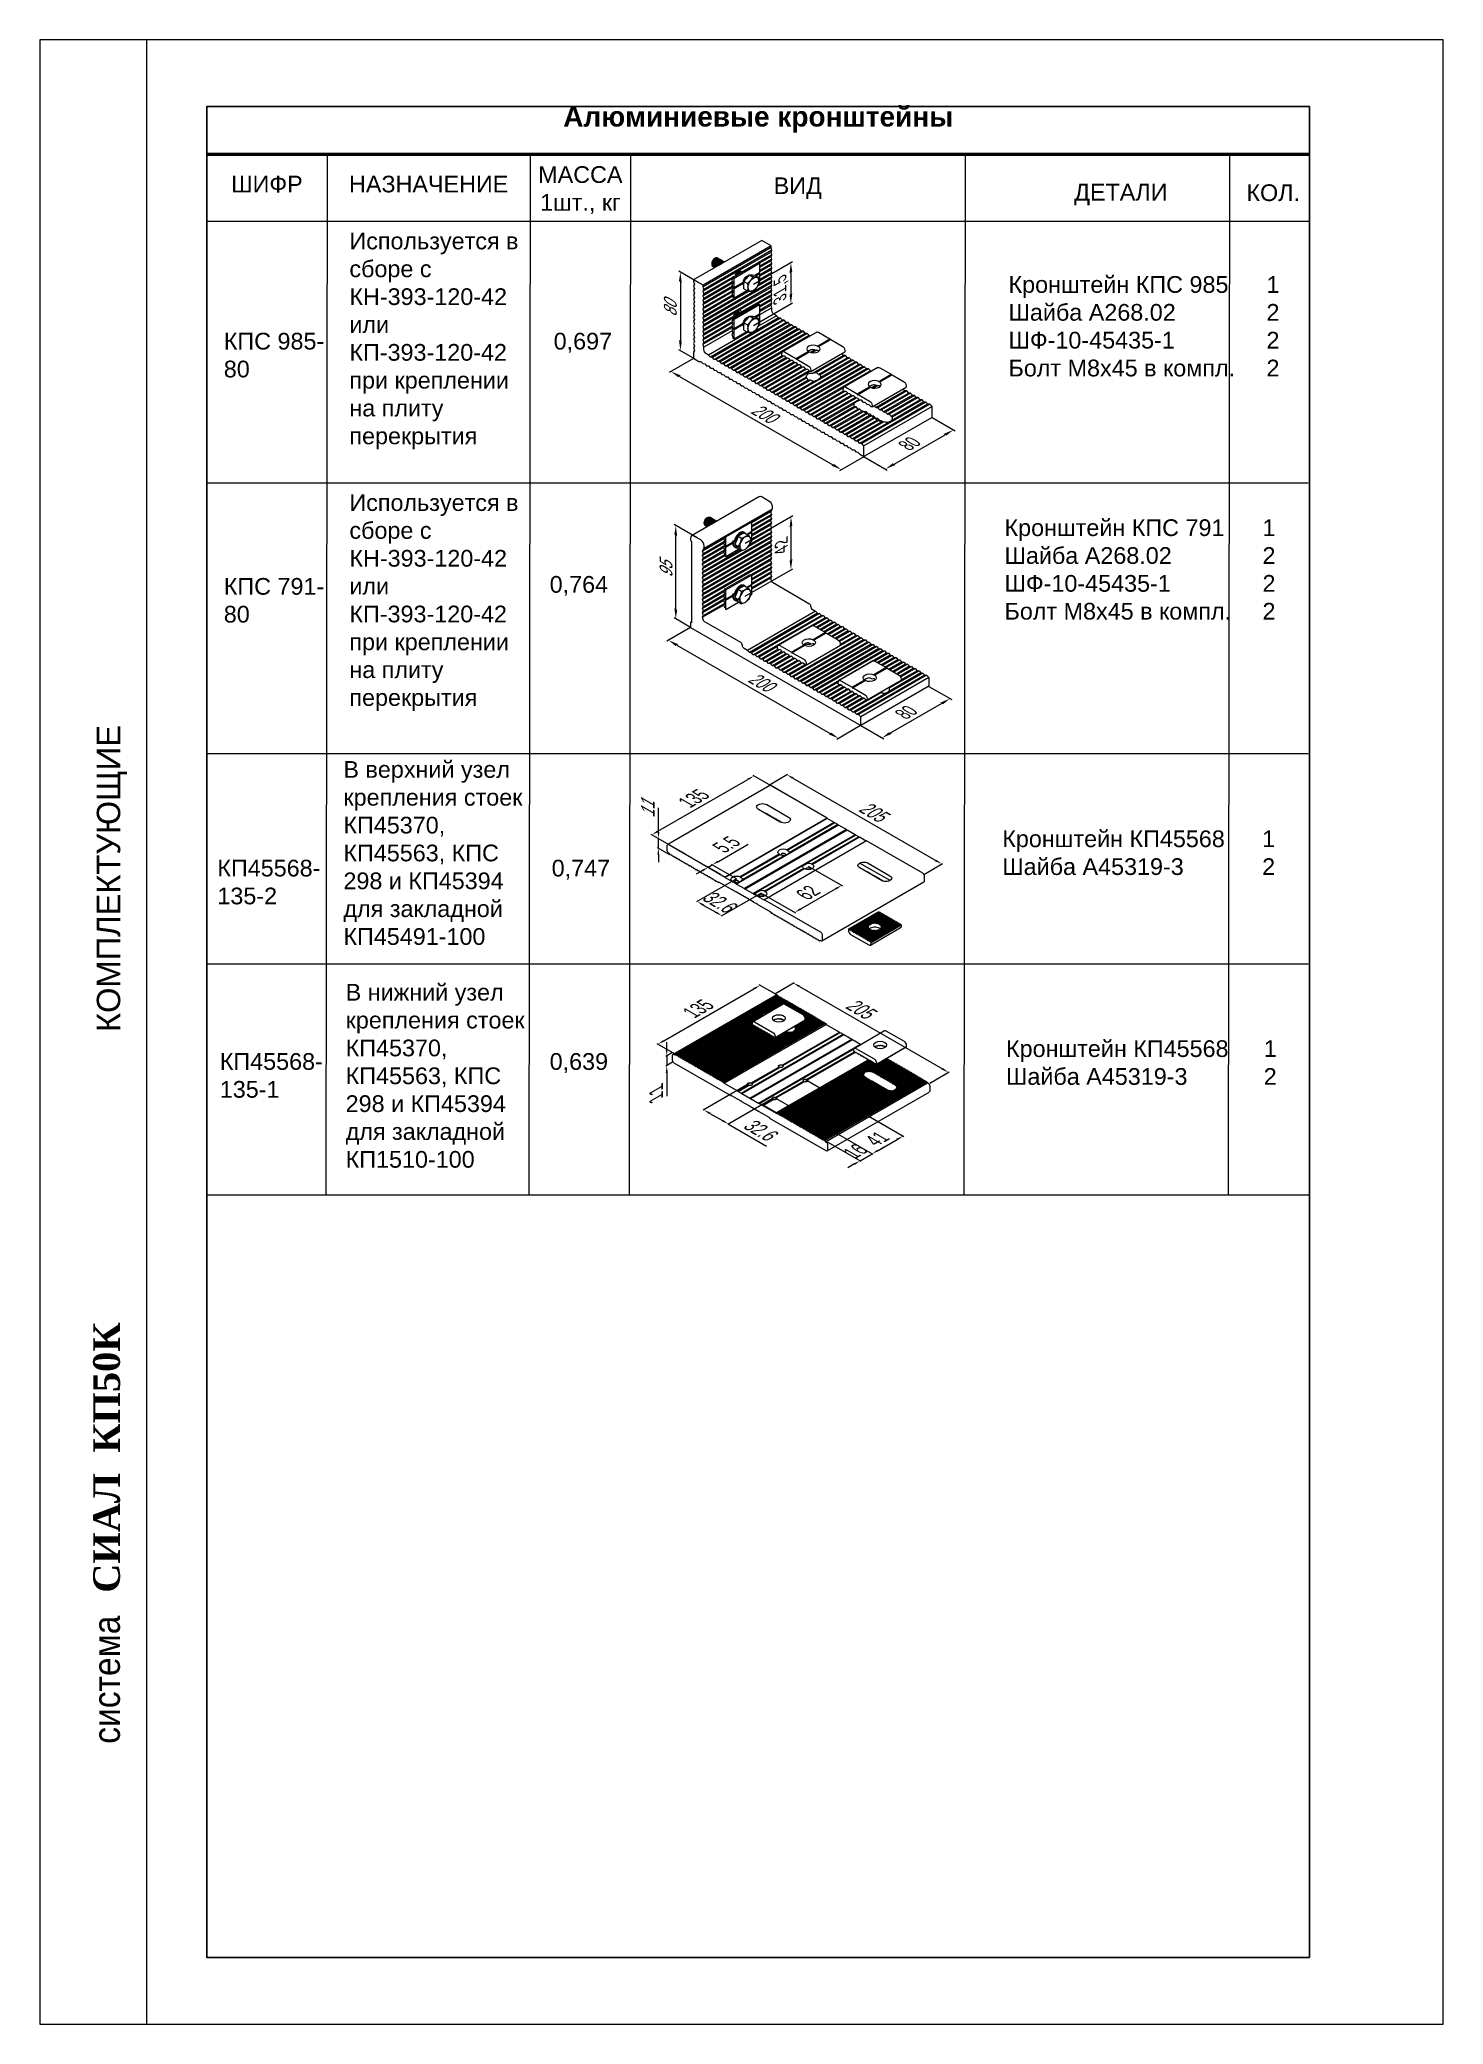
# Paper-space layout '10' of a CAD drawing. Extents: x 0 to 210, y 0 to 297.
# The model-space entities are those that its viewports show. They can reach past a viewport. Long polylines and large blocks are cut down to what shows.
import ezdxf
from ezdxf.enums import TextEntityAlignment as Align

# ---------------------------------------------------------------- set-up
doc = ezdxf.new("R2010")
doc.units = 0
doc.header["$LTSCALE"] = 5
doc.layers.get('0').update_dxf_attribs({"linetype": 'CONTINUOUS', "lineweight": 30})
for name, color, linetype, lineweight in [('3', 1, 'CONTINUOUS', 20), ('4', 160, 'CONTINUOUS', 18), ('PV-B6A89', 7, 'CONTINUOUS', 15), ('Рамки', 1, 'CONTINUOUS', 15), ('Текстовый', 7, 'CONTINUOUS', 9)]:
    doc.layers.add(name, color=color, linetype=linetype, lineweight=lineweight)
doc.layers.add('Скрытые', color=14, linetype='CONTINUOUS', plot=False)
doc.styles.add('15', font='russ.shx', dxfattribs={"width": 0.7, "height": 15})
doc.styles.add('18', font='russ.shx', dxfattribs={"width": 0.7, "height": 18})
doc.styles.add('Каталожный', font='arial.ttf', dxfattribs={"height": 2.5})
doc.styles.add('Фирм', font='arial.ttf', dxfattribs={"height": 3.5})
doc.styles.add('Фирм5', font='timesbd.ttf', dxfattribs={"height": 4})

psp = doc.layouts.new('10')

msp = doc.modelspace()

# ---------------------------------------------------------------- texts
at = {"layer": '4', "extrusion": (0.707107, -0.408248, 0.57735), "style": '15', "width": 0.7}
msp.add_text('42', height=2.7, rotation=45, dxfattribs=at).set_placement((1191.936, -986.69, 1290.584))
at = {"layer": '4', "extrusion": (0.707107, 0.408248, 0.57735), "style": '15', "width": 0.7}
msp.add_text('95', height=2.7, rotation=315, dxfattribs=at).set_placement((-804.836, -1098.991, 1460.525))
at = {"layer": '4', "extrusion": (-8.3e-15, 0.816497, 0.57735), "style": '15', "width": 0.7}
msp.add_text('200', height=2.7, rotation=135, dxfattribs=at).set_placement((-1995.817, -154.42, 136.964))
at = {"layer": '4', "extrusion": (8.2e-15, -0.816497, 0.57735), "style": '15', "width": 0.7}
msp.add_text('80', height=2.7, rotation=45, dxfattribs=at).set_placement((2019.606, 80.445, -182.213))
at = {"layer": '4', "extrusion": (-9e-16, 0.816497, 0.57735), "style": '18', "width": 0.7}
for s, rotation, p in [('135', 225, (-1987.294, -109.852, 145.174)), ('205', 135, (-2012.363, -109.263, 145.174)), ('5.5', 225, (-1992.444, -98.173, 145.174)), ('32.6', 135, (-1988.961, -86.269, 145.174)), ('62', 225, (-2004.895, -85.949, 145.174))]:
    msp.add_text(s, height=2.88, rotation=rotation, dxfattribs=at).set_placement(p)
at = {"layer": '4', "extrusion": (-0.707107, -0.408248, 0.57735), "style": '18', "width": 0.7}
msp.add_text('11', height=2.88, rotation=135, dxfattribs=at).set_placement((834.66, 1044.719, -1474.05))
at = {"layer": '4', "extrusion": (0.707107, -0.408248, 0.57735), "attachment_point": 5, "text_direction": (0, 0.816497, 0.57735)}
for s, insert, char_height, style in [('\\A1;31,5', (2000.928, 259.705, -20.666), 2.7, '15'), ('\\A1;11', (1982.231, 139.221, -191.037), 2.88, '18')]:
    msp.add_mtext(s, dxfattribs=dict(at, insert=insert, char_height=char_height, style=style))
at = {"layer": '4', "extrusion": (0.707107, 0.408248, 0.57735), "insert": (1984.364, 257.203, -17.499), "char_height": 2.7, "attachment_point": 5, "text_direction": (0, 0.816497, -0.57735), "style": '15'}
msp.add_mtext('\\A1;80', dxfattribs=at)
at = {"layer": '4', "extrusion": (-8.3e-15, 0.816497, 0.57735), "char_height": 2.7, "attachment_point": 5, "style": '15'}
for s, insert, text_direction in [('\\A1;200', (1998.678, 240.859, -9.291), (0.707107, -0.408248, 0.57735)), ('\\A1;80', (2020.148, 236.543, -3.187), (0.707107, 0.408248, -0.57735))]:
    msp.add_mtext(s, dxfattribs=dict(at, insert=insert, text_direction=text_direction))
at = {"layer": '4', "extrusion": (-9e-16, 0.816497, 0.57735), "char_height": 2.88, "attachment_point": 5, "style": '18'}
for s, insert, text_direction in [('\\A1;135', (1988.552, 152, -198.994), (0.707107, 0.408248, -0.57735)), ('\\A1;205', (2012.991, 151.807, -198.722), (0.707107, -0.408248, 0.57735)), ('\\A1;32.6', (1997.944, 133.727, -173.152), (0.707107, -0.408248, 0.57735)), ('\\A1;16', (2012.052, 130.659, -168.813), (0.707107, 0.408248, -0.57735)), ('\\A1;41', (2015.277, 132.52, -171.446), (0.707107, 0.408248, -0.57735))]:
    msp.add_mtext(s, dxfattribs=dict(at, insert=insert, text_direction=text_direction))
at = {"layer": 'Текстовый', "style": 'Фирм'}
msp.add_text('КОМПЛЕКТУЮЩИЕ', height=3.5, rotation=90, dxfattribs=at).set_placement((1902.043, 148.5))
at = {"layer": 'Текстовый', "style": 'Фирм5'}
msp.add_text('СИАЛ  КП50К', height=4, rotation=90, dxfattribs=at).set_placement((1902, 84.805), align=Align.CENTER)
at = {"layer": 'Текстовый', "style": 'Фирм', "width": 0.9}
msp.add_text(' система ', height=4, rotation=90, dxfattribs=at).set_placement((1902, 51.576), align=Align.CENTER)
at = {"layer": 'Текстовый', "color": 1, "linetype": 'Continuous', "style": 'Каталожный'}
for s, insert, char_height, width, attachment_point in [('\\pxqc;{\\fArial|b1|i0|c204|p34;\\C256;Алюминиевые кронштейны}', (1915, 287), 3, 165, 1), ('\\pxqc;ШИФР ', (1915, 276.644, 0.049), 2.5, 18, 1), ('\\pxqc;НАЗНАЧЕНИЕ', (1933, 276.644, 0.049), 2.5, 30.39188, 1), ('\\pxqc;МАССА\\P1шт., кг', (1963.392, 278.068, 0.054), 2.5, 14.99523, 1), ('\\pxqc;ВИД', (2003.416, 274.786, 0.049), 2.5, 50.0607, 5), ('\\pxqc;ДЕТАЛИ', (2051.748, 273.818, 0.049), 2.5, 39.54595, 5), ('\\pxqc;КОЛ.', (2074.551, 274.085, 0.049), 2.5, 7.89879, 5), ('\\pxql;Используется в сборе с КН-393-120-42 или КП-393-120-42 при креплении на плиту перекрытия ', (1936.337, 268.13, -764.744), 2.5, 26.91891, 1), ('\\pxql;Кронштейн КПС 985\\PШайба А268.02\\PШФ-10-45435-1\\PБолт М8х45 в компл.', (2034.95, 261.617), 2.5, 39.58289, 1), ('\\pxqc;1\\P2\\P2\\P2', (2068.65, 261.617), 2.5, 11.7315, 1), ('\\pxql;КПС 985-\\P80', (1917.543, 253.134, -0.001), 2.5, 15.84446, 1), ('\\pxql;0,697', (1966.895, 253.134), 2.5, 15.84446, 1), ('\\pxql;Используется в сборе с КН-393-120-42 или КП-393-120-42 при креплении на плиту перекрытия ', (1936.337, 228.977), 2.5, 26.91891, 1), ('\\pxql;Кронштейн КПС 791\\PШайба А268.02\\PШФ-10-45435-1\\PБолт М8х45 в компл.', (2034.354, 225.223), 2.5, 39.58289, 1), ('\\pxqc;1\\P2\\P2\\P2', (2068.054, 225.223), 2.5, 11.7315, 1), ('\\pxql;КПС 791-\\P80', (1917.542, 216.441), 2.5, 15.84446, 1), ('\\pxql;0,764', (1966.299, 216.739), 2.5, 15.84446, 1), ('\\pxql;В верхний узел крепления стоек КП45370, КП45563, КПС 298 и КП45394 для закладной КП45491-100', (1935.443, 189.044), 2.5, 27.55366, 1), ('\\pxql;Кронштейн КП45568\\PШайба А45319-3', (2034.016, 178.667), 2.5, 37.15421, 1), ('\\pxqc;1\\P2', (2068.005, 178.667), 2.5, 11.7315, 1), ('КП45568-\\P135-2', (1916.582, 174.277), 2.5, 15.84446, 1), ('\\pxqc;0,747', (1964.434, 174.277), 2.5, 13.06957, 1), ('\\pxql;В нижний узел крепления стоек КП45370, КП45563, КПС 298 и КП45394 для закладной КП1510-100', (1935.777, 155.698), 2.5, 27.55366, 1), ('\\pxql;Кронштейн КП45568\\PШайба А45319-3', (2034.576, 147.262), 2.5, 37.15421, 1), ('\\pxqc;1\\P2', (2068.238, 147.262), 2.5, 11.7315, 1), ('\\pxql;КП45568-\\P135-1', (1916.946, 145.336), 2.5, 15.84446, 1), ('\\pxql;0,639', (1966.299, 145.336), 2.5, 15.84446, 1)]:
    msp.add_mtext(s, dxfattribs=dict(at, insert=insert, char_height=char_height, width=width, attachment_point=attachment_point))

# ---------------------------------------------------------------- linework, layer by layer
at = {"linetype": 'Continuous', "lineweight": 50}
msp.add_line((1915, 279.851), (2080, 279.857, 0.033), dxfattribs=at)
at = {"layer": '3', "color": 0, "linetype": 'Continuous'}
msp.add_line((1915, 269.851, -764.744), (2080, 269.851), dxfattribs=at)
at = {"layer": '4', "linetype": 'Continuous'}
msp.add_line((1906, 297), (1906, 0), dxfattribs=at)
at = {"layer": '4', "extrusion": (-0.707107, -0.408248, 0.57735)}
for p, q in [((1988.529, 260.677, -12.376), (1985.6, 262.368, -14.767)), ((1985.855, 260.751, -15.599), (1985.855, 251.933, -21.834)), ((1987.829, 249.324, -21.262), (1985.6, 250.61, -23.081)), ((1988.389, 222.431, -47.719), (1984.915, 224.436, -50.554)), ((1985.17, 211.796, -59.18), (1985.17, 222.819, -51.386)), ((1987.37, 209.056, -58.423), (1984.915, 210.474, -60.427)), ((1982.566, 178.501, 1.227), (1982.566, 182.028, 3.722)), ((1984.289, 176.461, 1.895), (1982.453, 177.521, 0.396)), ((1984.289, 175.024, 0.879), (1982.453, 176.084, -0.62)), ((1982.566, 176.019, -0.528), (1982.566, 177.456, 0.488)), ((1982.566, 174.974, -1.267), (1982.566, 173.928, -2.006))]:
    msp.add_line(p, q, dxfattribs=at)
at = {"layer": '4', "extrusion": (0.707107, -0.408248, 0.57735)}
for p, q in [((1996.792, 260.403, -15.107), (2002.646, 263.783, -19.887)), ((2002.391, 262.166, -20.718), (2002.391, 258.933, -23.004)), ((1996.792, 254.231, -19.471), (2002.646, 257.61, -24.251)), ((1995.57, 221.679, -51.956), (2002.657, 225.771, -57.743)), ((2002.403, 224.155, -58.574), (2002.403, 219.158, -62.108)), ((1995.57, 213.743, -57.568), (2002.657, 217.835, -63.355)), ((1983.815, 145.949, -188.22), (1983.815, 146.994, -187.481)), ((1984.692, 145.41, -189.675), (1983.702, 144.838, -188.867)), ((1984.692, 143.973, -190.691), (1983.702, 143.401, -189.883)), ((1983.815, 144.904, -188.959), (1983.815, 143.467, -189.975)), ((1983.815, 142.422, -190.714), (1983.815, 138.894, -193.208))]:
    msp.add_line(p, q, dxfattribs=at)
at = {"layer": '4', "extrusion": (-8.3e-15, 0.816497, 0.57735)}
for p, q in [((1987.829, 249.309, -21.241), (1984.19, 247.208, -18.27)), ((1985.718, 246.62, -17.439), (2008.656, 233.377, 1.291)), ((2017.821, 233.478, 1.148), (2025.457, 237.886, -5.087)), ((2023.52, 240.474, -8.747), (2026.984, 238.474, -5.918)), ((2013.313, 234.596, -0.433), (2009.674, 232.495, 2.538)), ((2013.338, 234.596, -0.433), (2016.802, 232.596, 2.395)), ((1987.37, 209.042, -58.402), (1983.811, 206.987, -55.496)), ((1985.339, 206.399, -54.665), (2008.249, 193.172, -35.958)), ((2023.034, 200.224, -45.931), (2026.457, 198.247, -43.136)), ((2017.293, 193.251, -36.07), (2024.929, 197.66, -42.305)), ((2012.826, 194.345, -37.617), (2009.267, 192.29, -34.711)), ((2012.852, 194.345, -37.617), (2016.274, 192.369, -34.823))]:
    msp.add_line(p, q, dxfattribs=at)
at = {"layer": '4', "extrusion": (-9e-16, 0.816497, 0.57735)}
for p, q in [((1982.503, 178.537, -1.041), (1995.966, 186.31, -12.034)), ((2002.81, 183.404, -7.924), (1996.758, 186.898, -12.865)), ((1999.167, 185.508, -10.899), (2001.899, 187.085, -13.13)), ((2002.691, 186.497, -12.298), (2024.074, 174.152, 5.161)), ((1986.713, 175.062, 3.874), (1981.485, 178.08, -0.395)), ((1991.539, 174.039, 5.321), (1996.019, 176.625, 1.663)), ((1989.11, 172.636, 7.304), (1988.205, 172.114, 8.043)), ((1990.015, 173.159, 6.565), (1990.634, 173.516, 6.06)), ((1994.268, 171.418, 9.027), (1990.521, 173.581, 5.967)), ((2004.971, 173.339, 6.311), (2010.099, 170.378, 10.498)), ((2022.36, 172.117, 8.038), (2025.092, 173.695, 5.807)), ((1994.268, 171.418, 9.027), (1988.271, 167.956, 13.923)), ((2003.877, 166.916, 15.394), (2009.081, 169.92, 11.145)), ((1989.289, 167.499, 14.57), (1991.167, 166.414, 16.103)), ((1997.956, 169.289, 12.038), (1991.959, 165.827, 16.935)), ((1997.956, 169.289, 12.038), (2003.085, 166.328, 16.225)), ((1983.404, 147.199, -192.205), (1996.867, 154.972, -203.197)), ((2000.362, 154, -201.822), (1997.659, 155.56, -204.029)), ((1999.966, 154.228, -202.146), (2002.882, 155.912, -204.527)), ((2003.674, 155.324, -203.696), (2025.057, 142.979, -186.236)), ((1985.088, 145.181, -189.352), (1982.386, 146.741, -191.558)), ((1996.255, 140.825, -183.19), (1989.256, 136.784, -177.475)), ((2004.582, 141.373, -183.966), (2019.293, 132.879, -171.954)), ((2023.159, 140.838, -183.209), (2026.075, 142.521, -185.59)), ((1999.943, 138.695, -180.179), (1992.944, 134.654, -174.464)), ((1997.965, 137.747, -178.838), (2012.844, 129.156, -166.689)), ((1999.943, 138.695, -180.179), (2014.655, 130.201, -168.167)), ((1999.943, 138.695, -180.179), (2014.655, 130.201, -168.167)), ((1990.274, 136.326, -176.829), (1992.152, 135.242, -175.295)), ((1993.057, 134.72, -174.556), (1998.759, 131.427, -169.901)), ((2015.447, 130.789, -168.998), (2018.275, 132.422, -171.308)), ((2015.447, 130.789, -168.998), (2016.352, 131.312, -169.737)), ((2011.826, 128.699, -166.042), (2010.921, 128.176, -165.303)), ((2012.731, 129.222, -166.781), (2014.541, 130.267, -168.259))]:
    msp.add_line(p, q, dxfattribs=at)
at = {"layer": '4', "extrusion": (-0.707107, -0.408248, 0.57735)}
for points in [[(767.322, 1055.676, -1519.668), (766.898, 1055.251, -1519.668), (765.837, 1056.736, -1519.668)], [(774.959, 1048.039, -1519.668), (774.535, 1047.614, -1519.668), (776.02, 1046.554, -1519.668)], [(799.83, 1015.163, -1524.36), (799.406, 1014.739, -1524.36), (798.345, 1016.224, -1524.36)], [(809.376, 1005.617, -1524.36), (808.952, 1005.193, -1524.36), (810.437, 1004.132, -1524.36)], [(836.546, 1043.663, -1474.05), (836.848, 1043.965, -1474.05), (837.602, 1042.909, -1474.05)], [(839.601, 1040.608, -1474.05), (839.902, 1040.91, -1474.05), (838.846, 1041.664, -1474.05)]]:
    msp.add_solid(points, dxfattribs=at)
at = {"layer": '4', "extrusion": (0.707107, -0.408248, 0.57735)}
for points in [[(1228.026, -942.219, 1296.914), (1228.451, -942.643, 1296.914), (1229.511, -941.158, 1296.914)], [(1225.226, -945.019, 1296.914), (1225.65, -945.443, 1296.914), (1224.166, -946.504, 1296.914)], [(1195.113, -984.107, 1290.584), (1195.537, -984.531, 1290.584), (1196.598, -983.046, 1290.584)], [(1190.785, -988.435, 1290.584), (1191.21, -988.859, 1290.584), (1189.725, -989.92, 1290.584)], [(1118.152, -1103.306, 1234.517), (1118.454, -1103.608, 1234.517), (1117.398, -1104.362, 1234.517)], [(1115.097, -1106.361, 1234.517), (1115.399, -1106.662, 1234.517), (1116.153, -1105.606, 1234.517)]]:
    msp.add_solid(points, dxfattribs=at)
at = {"layer": '4', "extrusion": (-8.3e-15, 0.816497, 0.57735)}
for points in [[(-1985.93, -156.837, 191.297), (-1985.505, -156.413, 191.297), (-1984.445, -157.898, 191.297)], [(-2025.245, -141.709, 191.297), (-2025.669, -141.285, 191.297), (-2026.73, -142.77, 191.297)], [(-2008.868, -133.899, 191.297), (-2008.444, -133.474, 191.297), (-2009.929, -132.414, 191.297)], [(-2017.608, -134.073, 191.297), (-2018.033, -133.649, 191.297), (-2016.548, -132.588, 191.297)], [(-1985.551, -164.01, 136.964), (-1985.127, -163.586, 136.964), (-1984.066, -165.071, 136.964)], [(-2025.141, -148.449, 136.964), (-2024.717, -148.873, 136.964), (-2026.202, -149.934, 136.964)], [(-2008.461, -141.1, 136.964), (-2008.037, -140.676, 136.964), (-2009.522, -139.615, 136.964)], [(-2017.505, -140.812, 136.964), (-2017.08, -141.236, 136.964), (-2016.02, -139.751, 136.964)]]:
    msp.add_solid(points, dxfattribs=at)
at = {"layer": '4', "extrusion": (-9e-16, 0.816497, 0.57735)}
for points in [[(-1995.815, -117.543, 145.174), (-1996.117, -117.241, 145.174), (-1996.871, -118.297, 145.174)], [(-2002.842, -117.867, 145.174), (-2002.54, -117.565, 145.174), (-2001.786, -118.621, 145.174)], [(-1982.352, -104.08, 145.174), (-1982.654, -103.778, 145.174), (-1981.598, -103.024, 145.174)], [(-1988.959, -93.858, 145.174), (-1989.261, -93.557, 145.174), (-1990.015, -94.613, 145.174)], [(-1991.388, -96.288, 145.174), (-1991.69, -95.986, 145.174), (-1990.634, -95.232, 145.174)], [(-2024.225, -96.484, 145.174), (-2023.923, -96.182, 145.174), (-2024.979, -95.428, 145.174)], [(-2008.93, -89.155, 145.174), (-2009.232, -88.853, 145.174), (-2009.986, -89.909, 145.174)], [(-1989.44, -84.96, 145.174), (-1989.139, -84.658, 145.174), (-1988.384, -85.714, 145.174)], [(-1991.318, -83.082, 145.174), (-1991.017, -82.78, 145.174), (-1992.073, -82.026, 145.174)], [(-2003.726, -83.951, 145.174), (-2004.027, -83.649, 145.174), (-2002.971, -82.895, 145.174)], [(-1996.717, -255.534, 9.218), (-1997.018, -255.232, 9.218), (-1997.773, -256.288, 9.218)], [(-2003.825, -256.144, 9.218), (-2003.523, -255.842, 9.218), (-2002.769, -256.898, 9.218)], [(-1983.253, -242.07, 9.218), (-1983.555, -241.769, 9.218), (-1982.499, -241.015, 9.218)], [(-2025.207, -234.761, 9.218), (-2024.906, -234.459, 9.218), (-2025.962, -233.705, 9.218)], [(-1990.425, -223.239, 9.218), (-1990.123, -222.937, 9.218), (-1989.369, -223.993, 9.218)], [(-1992.303, -221.361, 9.218), (-1992.001, -221.059, 9.218), (-1993.057, -220.305, 9.218)], [(-2015.296, -213.648, 9.218), (-2015.597, -213.347, 9.218), (-2014.541, -212.592, 9.218)], [(-2015.296, -213.648, 9.218), (-2015.597, -213.347, 9.218), (-2014.541, -212.592, 9.218)], [(-2018.124, -216.477, 9.218), (-2018.426, -216.175, 9.218), (-2019.18, -217.231, 9.218)], [(-2011.675, -210.028, 9.218), (-2011.977, -209.726, 9.218), (-2012.731, -210.782, 9.218)]]:
    msp.add_solid(points, dxfattribs=at)
at = {"layer": 'PV-B6A89', "extrusion": (-8.2e-15, 0.816497, 0.57735)}
for p, q in [((1998.023, 266.952, -32.299), (1987.841, 261.074, -32.299)), ((1999.424, 266.144, -32.299), (1989.242, 260.266, -32.299)), ((1999.424, 265.887, -32.299), (1989.242, 260.008, -32.299)), ((1999.551, 265.483, -32.299), (1989.369, 259.604, -32.299)), ((1999.424, 265.226, -32.299), (1994.573, 262.425, -32.299)), ((1999.551, 264.821, -32.299), (1997.514, 263.646, -32.299)), ((1999.424, 264.564, -32.299), (1997.673, 263.554, -32.299)), ((1999.424, 266.144, -32.299), (1998.023, 266.952, -32.299)), ((1999.424, 265.887, -32.299), (1999.424, 266.144, -32.299)), ((1999.551, 265.483, -32.299), (1999.424, 265.887, -32.299)), ((1999.424, 265.226, -32.299), (1999.551, 265.483, -32.299)), ((1999.551, 264.821, -32.299), (1999.424, 265.226, -32.299)), ((1999.424, 264.564, -32.299), (1999.551, 264.821, -32.299)), ((1999.551, 264.16, -32.299), (1999.424, 264.564, -32.299)), ((1994.219, 262.221, -32.299), (1989.242, 259.347, -32.299)), ((1993.696, 261.441, -32.299), (1989.369, 258.943, -32.299)), ((1990.543, 263.474, -32.299), (1990.543, 263.409, -32.299)), ((1990.692, 263.079, -32.299), (1990.698, 263.076, -32.299)), ((1990.777, 263.03, -32.299), (1990.8, 263.017, -32.299)), ((1990.879, 262.971, -32.299), (1990.901, 262.958, -32.299)), ((1990.98, 262.912, -32.299), (1991.003, 262.899, -32.299)), ((1990.995, 264.258, -32.299), (1991.052, 264.29, -32.299)), ((1991.412, 264.326, -32.299), (1991.418, 264.323, -32.299)), ((1991.497, 264.277, -32.299), (1991.52, 264.264, -32.299)), ((1991.599, 264.218, -32.299), (1991.621, 264.205, -32.299)), ((1991.7, 264.159, -32.299), (1991.723, 264.146, -32.299)), ((1991.802, 264.101, -32.299), (1991.825, 264.088, -32.299)), ((1991.904, 264.042, -32.299), (1991.927, 264.029, -32.299)), ((1992.006, 263.983, -32.299), (1992.029, 263.97, -32.299)), ((1992.108, 263.924, -32.299), (1992.131, 263.911, -32.299)), ((1992.21, 263.866, -32.299), (1992.232, 263.852, -32.299)), ((1992.311, 263.807, -32.299), (1992.334, 263.794, -32.299)), ((1992.413, 263.748, -32.299), (1992.436, 263.735, -32.299)), ((1993.696, 261.441, -32.299), (1997.514, 263.646, -32.299)), ((1993.887, 261.331, -32.299), (1993.696, 261.441, -32.299)), ((1993.696, 261.441, -32.299), (1993.696, 261.294, -32.299)), ((1993.887, 261.331, -32.299), (1997.705, 263.535, -32.299)), ((1994.857, 262.337, -32.299), (1994.88, 262.324, -32.299)), ((1994.959, 262.278, -32.299), (1994.982, 262.265, -32.299)), ((1995.781, 261.316, -32.299), (1996.188, 261.823, -32.299)), ((1996.188, 261.823, -32.299), (1996.596, 261.787, -32.299)), ((1996.188, 261.823, -32.299), (1996.706, 261.524, -32.299)), ((1996.596, 261.787, -32.299), (1997.003, 261.75, -32.299)), ((1997.003, 261.75, -32.299), (1997.521, 261.451, -32.299)), ((1997.017, 261.742, -32.299), (1997.705, 262.139, -32.299)), ((1997.145, 261.669, -32.299), (1997.705, 261.992, -32.299)), ((1999.551, 261.515, -32.299), (1997.506, 260.334, -32.299)), ((1997.514, 263.646, -32.299), (1997.705, 263.535, -32.299)), ((1997.642, 262.102, -32.299), (1997.705, 261.992, -32.299)), ((1999.551, 264.16, -32.299), (1997.705, 263.095, -32.299)), ((1999.424, 263.903, -32.299), (1997.705, 262.911, -32.299)), ((1997.705, 263.535, -32.299), (1997.705, 262.139, -32.299)), ((1999.551, 263.499, -32.299), (1997.705, 262.433, -32.299)), ((1999.424, 263.241, -32.299), (1997.705, 262.249, -32.299)), ((1999.551, 262.837, -32.299), (1997.705, 261.772, -32.299)), ((1999.424, 262.58, -32.299), (1997.705, 261.588, -32.299)), ((1999.551, 262.176, -32.299), (1997.705, 261.11, -32.299)), ((1997.705, 261.992, -32.299), (1997.705, 260.596, -32.299)), ((1999.424, 261.919, -32.299), (1997.705, 260.927, -32.299)), ((1999.424, 263.903, -32.299), (1999.551, 264.16, -32.299)), ((1999.551, 263.499, -32.299), (1999.424, 263.903, -32.299)), ((1999.424, 263.241, -32.299), (1999.551, 263.499, -32.299)), ((1999.551, 262.837, -32.299), (1999.424, 263.241, -32.299)), ((1999.424, 262.58, -32.299), (1999.551, 262.837, -32.299)), ((1999.551, 262.176, -32.299), (1999.424, 262.58, -32.299)), ((1999.424, 261.919, -32.299), (1999.551, 262.176, -32.299)), ((1999.551, 261.515, -32.299), (1999.424, 261.919, -32.299)), ((1999.424, 261.257, -32.299), (1999.551, 261.515, -32.299)), ((1987.841, 261.074, -32.299), (1987.841, 260.817, -32.299)), ((1989.242, 260.266, -32.299), (1987.841, 261.074, -32.299)), ((1987.841, 260.817, -32.299), (1987.969, 260.412, -32.299)), ((1987.969, 260.412, -32.299), (1987.841, 260.155, -32.299)), ((1987.841, 260.155, -32.299), (1987.969, 259.751, -32.299)), ((1987.969, 259.751, -32.299), (1987.841, 259.494, -32.299)), ((1987.841, 259.494, -32.299), (1987.969, 259.09, -32.299)), ((1987.969, 259.09, -32.299), (1987.841, 258.833, -32.299)), ((1987.841, 258.833, -32.299), (1987.969, 258.428, -32.299)), ((1987.969, 258.428, -32.299), (1987.841, 258.171, -32.299)), ((1993.671, 261.243, -32.299), (1989.242, 258.686, -32.299)), ((1999.424, 260.596, -32.299), (1989.242, 254.717, -32.299)), ((1993.671, 260.581, -32.299), (1989.242, 258.024, -32.299)), ((1989.242, 260.008, -32.299), (1989.242, 260.266, -32.299)), ((1989.369, 259.604, -32.299), (1989.242, 260.008, -32.299)), ((1999.424, 259.935, -32.299), (1989.242, 254.056, -32.299)), ((1993.671, 259.92, -32.299), (1989.242, 257.363, -32.299)), ((1989.242, 259.347, -32.299), (1989.369, 259.604, -32.299)), ((1996.161, 259.374, -32.299), (1989.242, 255.379, -32.299)), ((1989.369, 258.943, -32.299), (1989.242, 259.347, -32.299)), ((1993.671, 259.259, -32.299), (1989.242, 256.702, -32.299)), ((1989.242, 258.686, -32.299), (1989.369, 258.943, -32.299)), ((1989.369, 258.281, -32.299), (1989.242, 258.686, -32.299)), ((1993.696, 258.612, -32.299), (1989.242, 256.04, -32.299)), ((1999.551, 260.853, -32.299), (1989.369, 254.975, -32.299)), ((1993.657, 260.757, -32.299), (1989.369, 258.281, -32.299)), ((1999.551, 260.192, -32.299), (1989.369, 254.313, -32.299)), ((1993.657, 260.096, -32.299), (1989.369, 257.62, -32.299)), ((1999.551, 259.531, -32.299), (1989.369, 253.652, -32.299)), ((1993.657, 259.434, -32.299), (1989.369, 256.959, -32.299)), ((1995.92, 259.419, -32.299), (1989.369, 255.636, -32.299)), ((1993.657, 258.773, -32.299), (1989.369, 256.297, -32.299)), ((1993.696, 261.294, -32.299), (1993.569, 261.037, -32.299)), ((1993.569, 261.037, -32.299), (1993.696, 260.633, -32.299)), ((1993.696, 260.633, -32.299), (1993.569, 260.376, -32.299)), ((1993.569, 260.376, -32.299), (1993.696, 259.971, -32.299)), ((1993.696, 259.971, -32.299), (1993.569, 259.714, -32.299)), ((1993.569, 259.714, -32.299), (1993.696, 259.31, -32.299)), ((1993.696, 259.31, -32.299), (1993.569, 259.053, -32.299)), ((1993.569, 259.053, -32.299), (1993.696, 258.649, -32.299)), ((1993.696, 258.649, -32.299), (1993.696, 258.502, -32.299)), ((1993.696, 258.502, -32.299), (1993.887, 258.391, -32.299)), ((1993.823, 259.898, -32.299), (1993.887, 259.935, -32.299)), ((1993.887, 259.788, -32.299), (1993.823, 259.898, -32.299)), ((1993.887, 259.935, -32.299), (1993.887, 261.331, -32.299)), ((1993.887, 259.935, -32.299), (1995.259, 260.727, -32.299)), ((1993.887, 259.788, -32.299), (1995.259, 260.58, -32.299)), ((1993.887, 258.391, -32.299), (1993.887, 259.788, -32.299)), ((1993.887, 258.391, -32.299), (1995.784, 259.487, -32.299)), ((1999.424, 259.273, -32.299), (1994.729, 256.563, -32.299)), ((1999.424, 258.612, -32.299), (1995.017, 256.068, -32.299)), ((1999.551, 258.869, -32.299), (1995.018, 256.252, -32.299)), ((1995.374, 260.81, -32.299), (1995.781, 261.316, -32.299)), ((1995.374, 260.267, -32.299), (1995.374, 260.81, -32.299)), ((1995.374, 260.81, -32.299), (1995.892, 260.511, -32.299)), ((1995.374, 259.724, -32.299), (1995.374, 260.267, -32.299)), ((1995.374, 259.724, -32.299), (1995.892, 259.425, -32.299)), ((1999.424, 261.257, -32.299), (1997.363, 260.067, -32.299)), ((1997.557, 260.511, -32.299), (1997.705, 260.596, -32.299)), ((1999.551, 260.853, -32.299), (1999.424, 261.257, -32.299)), ((1999.424, 260.596, -32.299), (1999.551, 260.853, -32.299)), ((1999.551, 260.192, -32.299), (1999.424, 260.596, -32.299)), ((1999.424, 259.935, -32.299), (1999.551, 260.192, -32.299)), ((1999.551, 259.531, -32.299), (1999.424, 259.935, -32.299)), ((1999.424, 259.273, -32.299), (1999.551, 259.531, -32.299)), ((1999.551, 258.869, -32.299), (1999.424, 259.273, -32.299)), ((1999.424, 258.612, -32.299), (1999.551, 258.869, -32.299)), ((1999.551, 258.208, -32.299), (1999.424, 258.612, -32.299)), ((1987.841, 258.171, -32.299), (1987.969, 257.767, -32.299)), ((1987.969, 257.767, -32.299), (1987.841, 257.51, -32.299)), ((1987.841, 257.51, -32.299), (1987.969, 257.106, -32.299)), ((1987.969, 257.106, -32.299), (1987.841, 256.848, -32.299)), ((1987.841, 256.848, -32.299), (1987.969, 256.444, -32.299)), ((1987.969, 256.444, -32.299), (1987.841, 256.187, -32.299)), ((1987.841, 256.187, -32.299), (1987.969, 255.783, -32.299)), ((1987.969, 255.783, -32.299), (1987.841, 255.526, -32.299)), ((1987.841, 255.526, -32.299), (1987.969, 255.122, -32.299)), ((1989.242, 258.024, -32.299), (1989.369, 258.281, -32.299)), ((1989.369, 257.62, -32.299), (1989.242, 258.024, -32.299)), ((1989.242, 257.363, -32.299), (1989.369, 257.62, -32.299)), ((1989.369, 256.959, -32.299), (1989.242, 257.363, -32.299)), ((1989.242, 256.702, -32.299), (1989.369, 256.959, -32.299)), ((1989.369, 256.297, -32.299), (1989.242, 256.702, -32.299)), ((1989.242, 256.04, -32.299), (1989.369, 256.297, -32.299)), ((1993.936, 256.105, -32.299), (1989.242, 253.395, -32.299)), ((1989.369, 255.636, -32.299), (1989.242, 256.04, -32.299)), ((1989.242, 255.379, -32.299), (1989.369, 255.636, -32.299)), ((1993.901, 255.607, -32.299), (1989.369, 252.991, -32.299)), ((1993.696, 255.268, -32.299), (1997.514, 257.473, -32.299)), ((1993.887, 255.158, -32.299), (1997.705, 257.363, -32.299)), ((1994.36, 256.451, -32.299), (1994.371, 256.445, -32.299)), ((1994.45, 256.399, -32.299), (1994.472, 256.386, -32.299)), ((1994.552, 256.341, -32.299), (1994.574, 256.328, -32.299)), ((1994.653, 256.282, -32.299), (1994.676, 256.269, -32.299)), ((1994.755, 256.223, -32.299), (1994.778, 256.21, -32.299)), ((1994.857, 256.164, -32.299), (1994.88, 256.151, -32.299)), ((1994.959, 256.106, -32.299), (1994.982, 256.092, -32.299)), ((1995.781, 255.144, -32.299), (1996.188, 255.65, -32.299)), ((1996.188, 255.65, -32.299), (1996.596, 255.614, -32.299)), ((1996.188, 255.65, -32.299), (1996.706, 255.351, -32.299)), ((1996.596, 255.614, -32.299), (1997.003, 255.578, -32.299)), ((1997.003, 255.578, -32.299), (1997.521, 255.279, -32.299)), ((1997.017, 255.569, -32.299), (1997.705, 255.966, -32.299)), ((1997.145, 255.496, -32.299), (1997.705, 255.82, -32.299)), ((2000.251, 255.673, -32.299), (1997.455, 254.058, -32.299)), ((1997.514, 257.473, -32.299), (1997.705, 257.363, -32.299)), ((1997.642, 255.93, -32.299), (1997.705, 255.82, -32.299)), ((1999.551, 258.208, -32.299), (1997.705, 257.142, -32.299)), ((1999.424, 257.951, -32.299), (1997.705, 256.959, -32.299)), ((1999.551, 257.546, -32.299), (1997.705, 256.481, -32.299)), ((1997.705, 257.363, -32.299), (1997.705, 255.966, -32.299)), ((1999.424, 257.289, -32.299), (1997.705, 256.297, -32.299)), ((1999.551, 256.885, -32.299), (1997.705, 255.82, -32.299)), ((1997.705, 255.82, -32.299), (1997.705, 254.423, -32.299)), ((1999.424, 257.951, -32.299), (1999.551, 258.208, -32.299)), ((1999.551, 257.546, -32.299), (1999.424, 257.951, -32.299)), ((1999.424, 257.289, -32.299), (1999.551, 257.546, -32.299)), ((1999.551, 256.885, -32.299), (1999.424, 257.289, -32.299)), ((1999.551, 256.518, -32.299), (1999.551, 256.885, -32.299)), ((2000.251, 255.673, -32.299), (1999.933, 255.856, -32.299)), ((2000.537, 255.36, -32.299), (2000.251, 255.673, -32.299)), ((1987.969, 255.122, -32.299), (1987.841, 254.864, -32.299)), ((1987.841, 254.864, -32.299), (1987.969, 254.46, -32.299)), ((1987.969, 254.46, -32.299), (1987.841, 254.203, -32.299)), ((1987.841, 254.203, -32.299), (1987.969, 253.799, -32.299)), ((1987.969, 253.799, -32.299), (1987.841, 253.542, -32.299)), ((1987.841, 253.542, -32.299), (1987.969, 253.138, -32.299)), ((1987.969, 253.138, -32.299), (1987.841, 252.88, -32.299)), ((1987.841, 252.88, -32.299), (1987.969, 252.476, -32.299)), ((1987.969, 252.476, -32.299), (1987.841, 252.219, -32.299)), ((1989.369, 254.975, -32.299), (1989.242, 255.379, -32.299)), ((1993.782, 255.355, -32.299), (1989.242, 252.733, -32.299)), ((1989.242, 254.717, -32.299), (1989.369, 254.975, -32.299)), ((1989.369, 254.313, -32.299), (1989.242, 254.717, -32.299)), ((1993.647, 254.616, -32.299), (1989.242, 252.072, -32.299)), ((1989.242, 254.056, -32.299), (1989.369, 254.313, -32.299)), ((1989.369, 253.652, -32.299), (1989.242, 254.056, -32.299)), ((1993.647, 253.954, -32.299), (1989.242, 251.411, -32.299)), ((1989.242, 253.395, -32.299), (1989.369, 253.652, -32.299)), ((1989.369, 252.991, -32.299), (1989.242, 253.395, -32.299)), ((1989.242, 252.733, -32.299), (1989.369, 252.991, -32.299)), ((1989.369, 252.329, -32.299), (1989.242, 252.733, -32.299)), ((1993.598, 254.771, -32.299), (1989.369, 252.329, -32.299)), ((1993.598, 254.11, -32.299), (1989.369, 251.668, -32.299)), ((1993.598, 253.448, -32.299), (1989.369, 251.006, -32.299)), ((1996.015, 253.227, -32.299), (1990.069, 249.794, -32.299)), ((2000.537, 255.36, -32.299), (1990.355, 249.482, -32.299)), ((2000.824, 255.342, -32.299), (1990.642, 249.463, -32.299)), ((2001.11, 255.03, -32.299), (1990.928, 249.151, -32.299)), ((2001.396, 255.011, -32.299), (1991.214, 249.133, -32.299)), ((2001.683, 254.699, -32.299), (1991.501, 248.82, -32.299)), ((2001.969, 254.681, -32.299), (1991.787, 248.802, -32.299)), ((2002.256, 254.368, -32.299), (1992.073, 248.49, -32.299)), ((2002.542, 254.35, -32.299), (1992.36, 248.471, -32.299)), ((2002.828, 254.038, -32.299), (1992.646, 248.159, -32.299)), ((2003.115, 254.019, -32.299), (1992.933, 248.141, -32.299)), ((2003.401, 253.707, -32.299), (1993.219, 247.828, -32.299)), ((2003.687, 253.688, -32.299), (1993.505, 247.81, -32.299)), ((1993.696, 255.121, -32.299), (1993.569, 254.864, -32.299)), ((1993.569, 254.864, -32.299), (1993.696, 254.46, -32.299)), ((1993.696, 254.46, -32.299), (1993.569, 254.203, -32.299)), ((1993.569, 254.203, -32.299), (1993.696, 253.799, -32.299)), ((1993.696, 253.799, -32.299), (1993.569, 253.541, -32.299)), ((1993.569, 253.541, -32.299), (1993.696, 253.137, -32.299)), ((1993.696, 253.137, -32.299), (1993.569, 252.88, -32.299)), ((1993.569, 252.88, -32.299), (1993.696, 252.476, -32.299)), ((1993.887, 255.158, -32.299), (1993.696, 255.268, -32.299)), ((1993.696, 255.268, -32.299), (1993.696, 255.121, -32.299)), ((1993.696, 252.476, -32.299), (1993.696, 252.329, -32.299)), ((2003.974, 253.376, -32.299), (1993.792, 247.498, -32.299)), ((1993.823, 253.725, -32.299), (1993.887, 253.762, -32.299)), ((1993.887, 253.615, -32.299), (1993.823, 253.725, -32.299)), ((1993.887, 253.762, -32.299), (1993.887, 255.158, -32.299)), ((1993.887, 253.762, -32.299), (1995.259, 254.554, -32.299)), ((1993.887, 253.615, -32.299), (1995.259, 254.407, -32.299)), ((1993.887, 252.219, -32.299), (1993.887, 253.615, -32.299)), ((1993.887, 252.219, -32.299), (1995.784, 253.314, -32.299)), ((2004.26, 253.358, -32.299), (1994.078, 247.479, -32.299)), ((2004.547, 253.045, -32.299), (1994.365, 247.167, -32.299)), ((2004.833, 253.027, -32.299), (1994.651, 247.149, -32.299)), ((2005.119, 252.715, -32.299), (1994.937, 246.836, -32.299)), ((1995.374, 254.637, -32.299), (1995.781, 255.144, -32.299)), ((1995.374, 254.094, -32.299), (1995.374, 254.637, -32.299)), ((1995.374, 254.637, -32.299), (1995.892, 254.338, -32.299)), ((1995.374, 253.551, -32.299), (1995.374, 254.094, -32.299)), ((1995.374, 253.551, -32.299), (1995.892, 253.252, -32.299)), ((1997.557, 254.338, -32.299), (1997.705, 254.423, -32.299)), ((2000.824, 255.342, -32.299), (2000.537, 255.36, -32.299)), ((2001.11, 255.03, -32.299), (2000.824, 255.342, -32.299)), ((2001.396, 255.011, -32.299), (2001.11, 255.03, -32.299)), ((2006.249, 253.234, -32.299), (2001.158, 250.295, -32.299)), ((2001.683, 254.699, -32.299), (2001.396, 255.011, -32.299)), ((2001.969, 254.681, -32.299), (2001.683, 254.699, -32.299)), ((2002.256, 254.368, -32.299), (2001.969, 254.681, -32.299)), ((2002.542, 254.35, -32.299), (2002.256, 254.368, -32.299)), ((2002.828, 254.038, -32.299), (2002.542, 254.35, -32.299)), ((2003.115, 254.019, -32.299), (2002.828, 254.038, -32.299)), ((2003.401, 253.707, -32.299), (2003.115, 254.019, -32.299)), ((2003.687, 253.688, -32.299), (2003.401, 253.707, -32.299)), ((2003.974, 253.376, -32.299), (2003.687, 253.688, -32.299)), ((2004.26, 253.358, -32.299), (2003.974, 253.376, -32.299)), ((2004.547, 253.045, -32.299), (2004.26, 253.358, -32.299)), ((2004.833, 253.027, -32.299), (2004.547, 253.045, -32.299)), ((2005.119, 252.715, -32.299), (2004.833, 253.027, -32.299)), ((2005.327, 252.701, -32.299), (2005.119, 252.715, -32.299)), ((2006.519, 253.207, -32.299), (2008.238, 252.215, -32.299)), ((1987.841, 252.219, -32.299), (1987.969, 251.815, -32.299)), ((1987.969, 251.815, -32.299), (1987.841, 251.558, -32.299)), ((1987.841, 251.558, -32.299), (1987.969, 251.153, -32.299)), ((1987.969, 251.153, -32.299), (1987.841, 250.896, -32.299)), ((1987.841, 250.896, -32.299), (1987.969, 250.492, -32.299)), ((1987.969, 250.492, -32.299), (1987.841, 250.235, -32.299)), ((1987.841, 250.235, -32.299), (1987.841, 249.316, -32.299)), ((1989.242, 252.072, -32.299), (1989.369, 252.329, -32.299)), ((1989.369, 251.668, -32.299), (1989.242, 252.072, -32.299)), ((1989.242, 251.411, -32.299), (1989.369, 251.668, -32.299)), ((1989.369, 251.006, -32.299), (1989.242, 251.411, -32.299)), ((1989.369, 250.639, -32.299), (1989.369, 251.006, -32.299)), ((1990.069, 249.794, -32.299), (1989.751, 249.978, -32.299)), ((1990.355, 249.482, -32.299), (1990.069, 249.794, -32.299)), ((1990.642, 249.463, -32.299), (1990.355, 249.482, -32.299)), ((1993.696, 252.329, -32.299), (1993.887, 252.219, -32.299)), ((2001.074, 250.195, -32.299), (1995.224, 246.818, -32.299)), ((2001.126, 249.748, -32.299), (1995.51, 246.506, -32.299)), ((2001.286, 249.656, -32.299), (1995.796, 246.487, -32.299)), ((2001.046, 249.835, -32.299), (2001.046, 250.047, -32.299)), ((2001.205, 249.662, -32.299), (2001.046, 249.835, -32.299)), ((2001.492, 249.643, -32.299), (2001.205, 249.662, -32.299)), ((2001.428, 250.268, -32.299), (2003.146, 249.276, -32.299)), ((2001.778, 249.331, -32.299), (2001.492, 249.643, -32.299)), ((2003.146, 249.276, -32.299), (2004.995, 250.343, -32.299)), ((2003.274, 249.202, -32.299), (2005.122, 250.27, -32.299)), ((2005.987, 250.57, -32.299), (2005.332, 250.192, -32.299)), ((2005.374, 247.337, -32.299), (2010.465, 250.276, -32.299)), ((2006.219, 250.52, -32.299), (2005.572, 250.147, -32.299)), ((2010.274, 249.739, -32.299), (2005.688, 247.091, -32.299)), ((2010.56, 249.72, -32.299), (2006.177, 247.19, -32.299)), ((2006.389, 251.148, -32.299), (2008.238, 252.215, -32.299)), ((2006.516, 251.074, -32.299), (2006.456, 251.039, -32.299)), ((2006.516, 251.074, -32.299), (2008.365, 252.142, -32.299)), ((2008.238, 252.215, -32.299), (2008.301, 252.105, -32.299)), ((2008.365, 252.142, -32.299), (2010.083, 251.15, -32.299)), ((2010.274, 249.739, -32.299), (2010.018, 250.018, -32.299)), ((2010.56, 249.72, -32.299), (2010.274, 249.739, -32.299)), ((2010.465, 250.488, -32.299), (2010.465, 250.276, -32.299)), ((2010.847, 249.408, -32.299), (2010.56, 249.72, -32.299)), ((1987.841, 249.316, -32.299), (1988.637, 248.857, -32.299)), ((1988.637, 248.857, -32.299), (1988.923, 248.839, -32.299)), ((1988.923, 248.839, -32.299), (1989.21, 248.526, -32.299)), ((1989.21, 248.526, -32.299), (1989.496, 248.508, -32.299)), ((1989.496, 248.508, -32.299), (1989.782, 248.196, -32.299)), ((1989.782, 248.196, -32.299), (1990.069, 248.177, -32.299)), ((1990.069, 248.177, -32.299), (1990.355, 247.865, -32.299)), ((1990.355, 247.865, -32.299), (1990.642, 247.847, -32.299)), ((1990.928, 249.151, -32.299), (1990.642, 249.463, -32.299)), ((1990.642, 247.847, -32.299), (1990.928, 247.534, -32.299)), ((1991.214, 249.133, -32.299), (1990.928, 249.151, -32.299)), ((1990.928, 247.534, -32.299), (1991.214, 247.516, -32.299)), ((1991.501, 248.82, -32.299), (1991.214, 249.133, -32.299)), ((1991.214, 247.516, -32.299), (1991.501, 247.204, -32.299)), ((1991.787, 248.802, -32.299), (1991.501, 248.82, -32.299)), ((1991.501, 247.204, -32.299), (1991.787, 247.185, -32.299)), ((1992.073, 248.49, -32.299), (1991.787, 248.802, -32.299)), ((1991.787, 247.185, -32.299), (1992.073, 246.873, -32.299)), ((1992.36, 248.471, -32.299), (1992.073, 248.49, -32.299)), ((1992.073, 246.873, -32.299), (1992.36, 246.855, -32.299)), ((1992.646, 248.159, -32.299), (1992.36, 248.471, -32.299)), ((1992.36, 246.855, -32.299), (1992.646, 246.542, -32.299)), ((1992.933, 248.141, -32.299), (1992.646, 248.159, -32.299)), ((1992.646, 246.542, -32.299), (1992.933, 246.524, -32.299)), ((1993.219, 247.828, -32.299), (1992.933, 248.141, -32.299)), ((1992.933, 246.524, -32.299), (1993.219, 246.212, -32.299)), ((1993.505, 247.81, -32.299), (1993.219, 247.828, -32.299)), ((1993.792, 247.498, -32.299), (1993.505, 247.81, -32.299)), ((1994.078, 247.479, -32.299), (1993.792, 247.498, -32.299)), ((1994.365, 247.167, -32.299), (1994.078, 247.479, -32.299)), ((1994.651, 247.149, -32.299), (1994.365, 247.167, -32.299)), ((1994.937, 246.836, -32.299), (1994.651, 247.149, -32.299)), ((1995.224, 246.818, -32.299), (1994.937, 246.836, -32.299)), ((1995.51, 246.506, -32.299), (1995.224, 246.818, -32.299)), ((2001.699, 249.417, -32.299), (1996.083, 246.175, -32.299)), ((2001.859, 249.326, -32.299), (1996.369, 246.156, -32.299)), ((2002.272, 249.087, -32.299), (1996.656, 245.844, -32.299)), ((2002.431, 248.995, -32.299), (1996.942, 245.826, -32.299)), ((2002.844, 248.756, -32.299), (1997.228, 245.513, -32.299)), ((2003.004, 248.664, -32.299), (1997.515, 245.495, -32.299)), ((2003.417, 248.425, -32.299), (1997.801, 245.183, -32.299)), ((2003.577, 248.334, -32.299), (1998.087, 245.164, -32.299)), ((2003.99, 248.095, -32.299), (1998.374, 244.852, -32.299)), ((2004.15, 248.003, -32.299), (1998.66, 244.834, -32.299)), ((2004.563, 247.764, -32.299), (1998.947, 244.521, -32.299)), ((2004.722, 247.672, -32.299), (1999.233, 244.503, -32.299)), ((2005.135, 247.433, -32.299), (1999.519, 244.191, -32.299)), ((2005.295, 247.342, -32.299), (1999.806, 244.172, -32.299)), ((2011.706, 249.059, -32.299), (2001.524, 243.18, -32.299)), ((2002.065, 249.313, -32.299), (2001.778, 249.331, -32.299)), ((2011.992, 248.747, -32.299), (2001.81, 242.868, -32.299)), ((2002.351, 249, -32.299), (2002.065, 249.313, -32.299)), ((2012.279, 248.728, -32.299), (2002.097, 242.85, -32.299)), ((2002.637, 248.982, -32.299), (2002.351, 249, -32.299)), ((2012.565, 248.416, -32.299), (2002.383, 242.537, -32.299)), ((2002.924, 248.67, -32.299), (2002.637, 248.982, -32.299)), ((2012.852, 248.398, -32.299), (2002.669, 242.519, -32.299)), ((2003.21, 248.651, -32.299), (2002.924, 248.67, -32.299)), ((2013.138, 248.085, -32.299), (2002.956, 242.207, -32.299)), ((2003.146, 249.276, -32.299), (2003.21, 249.166, -32.299)), ((2003.21, 249.166, -32.299), (2003.274, 249.202, -32.299)), ((2003.496, 248.339, -32.299), (2003.21, 248.651, -32.299)), ((2013.424, 248.067, -32.299), (2003.242, 242.188, -32.299)), ((2003.274, 249.202, -32.299), (2004.992, 248.21, -32.299)), ((2003.783, 248.32, -32.299), (2003.496, 248.339, -32.299)), ((2013.711, 247.755, -32.299), (2003.529, 241.876, -32.299)), ((2004.069, 248.008, -32.299), (2003.783, 248.32, -32.299)), ((2013.997, 247.736, -32.299), (2003.815, 241.858, -32.299)), ((2004.356, 247.99, -32.299), (2004.069, 248.008, -32.299)), ((2014.283, 247.424, -32.299), (2004.101, 241.545, -32.299)), ((2004.642, 247.678, -32.299), (2004.356, 247.99, -32.299)), ((2004.928, 247.659, -32.299), (2004.642, 247.678, -32.299)), ((2005.215, 247.347, -32.299), (2004.928, 247.659, -32.299)), ((2005.374, 247.337, -32.299), (2005.215, 247.347, -32.299)), ((2005.374, 247.549, -32.299), (2005.374, 247.337, -32.299)), ((2010.847, 249.408, -32.299), (2006.519, 246.91, -32.299)), ((2011.133, 249.39, -32.299), (2006.75, 246.859, -32.299)), ((2011.42, 249.077, -32.299), (2006.834, 246.43, -32.299)), ((2015.413, 247.943, -32.299), (2010.322, 245.004, -32.299)), ((2011.133, 249.39, -32.299), (2010.847, 249.408, -32.299)), ((2011.42, 249.077, -32.299), (2011.133, 249.39, -32.299)), ((2011.706, 249.059, -32.299), (2011.42, 249.077, -32.299)), ((2011.992, 248.747, -32.299), (2011.706, 249.059, -32.299)), ((2012.279, 248.728, -32.299), (2011.992, 248.747, -32.299)), ((2012.565, 248.416, -32.299), (2012.279, 248.728, -32.299)), ((2012.852, 248.398, -32.299), (2012.565, 248.416, -32.299)), ((2013.138, 248.085, -32.299), (2012.852, 248.398, -32.299)), ((2013.424, 248.067, -32.299), (2013.138, 248.085, -32.299)), ((2013.711, 247.755, -32.299), (2013.424, 248.067, -32.299)), ((2013.997, 247.736, -32.299), (2013.711, 247.755, -32.299)), ((2014.283, 247.424, -32.299), (2013.997, 247.736, -32.299)), ((2014.491, 247.411, -32.299), (2014.283, 247.424, -32.299)), ((2015.553, 245.857, -32.299), (2017.402, 246.924, -32.299)), ((2015.681, 245.784, -32.299), (2017.529, 246.851, -32.299)), ((2015.683, 247.916, -32.299), (2017.402, 246.924, -32.299)), ((2017.402, 246.924, -32.299), (2017.465, 246.814, -32.299)), ((2017.529, 246.851, -32.299), (2019.247, 245.859, -32.299)), ((1993.219, 246.212, -32.299), (1993.505, 246.193, -32.299)), ((1993.505, 246.193, -32.299), (1993.792, 245.881, -32.299)), ((1993.792, 245.881, -32.299), (1994.078, 245.863, -32.299)), ((1994.078, 245.863, -32.299), (1994.365, 245.55, -32.299)), ((1994.365, 245.55, -32.299), (1994.651, 245.532, -32.299)), ((1994.651, 245.532, -32.299), (1994.937, 245.22, -32.299)), ((1994.937, 245.22, -32.299), (1995.224, 245.201, -32.299)), ((1995.224, 245.201, -32.299), (1995.51, 244.889, -32.299)), ((1995.796, 246.487, -32.299), (1995.51, 246.506, -32.299)), ((1995.51, 244.889, -32.299), (1995.796, 244.87, -32.299)), ((1996.083, 246.175, -32.299), (1995.796, 246.487, -32.299)), ((1995.796, 244.87, -32.299), (1996.083, 244.558, -32.299)), ((1996.369, 246.156, -32.299), (1996.083, 246.175, -32.299)), ((1996.083, 244.558, -32.299), (1996.369, 244.54, -32.299)), ((1996.656, 245.844, -32.299), (1996.369, 246.156, -32.299)), ((1996.369, 244.54, -32.299), (1996.656, 244.227, -32.299)), ((1996.942, 245.826, -32.299), (1996.656, 245.844, -32.299)), ((1996.656, 244.227, -32.299), (1996.942, 244.209, -32.299)), ((1997.228, 245.513, -32.299), (1996.942, 245.826, -32.299)), ((1996.942, 244.209, -32.299), (1997.228, 243.897, -32.299)), ((1997.515, 245.495, -32.299), (1997.228, 245.513, -32.299)), ((1997.228, 243.897, -32.299), (1997.515, 243.878, -32.299)), ((1997.801, 245.183, -32.299), (1997.515, 245.495, -32.299)), ((1997.515, 243.878, -32.299), (1997.801, 243.566, -32.299)), ((1998.087, 245.164, -32.299), (1997.801, 245.183, -32.299)), ((1997.801, 243.566, -32.299), (1998.087, 243.548, -32.299)), ((1998.374, 244.852, -32.299), (1998.087, 245.164, -32.299)), ((1998.087, 243.548, -32.299), (1998.374, 243.235, -32.299)), ((1998.66, 244.834, -32.299), (1998.374, 244.852, -32.299)), ((1998.947, 244.521, -32.299), (1998.66, 244.834, -32.299)), ((1999.233, 244.503, -32.299), (1998.947, 244.521, -32.299)), ((1999.519, 244.191, -32.299), (1999.233, 244.503, -32.299)), ((1999.806, 244.172, -32.299), (1999.519, 244.191, -32.299)), ((2000.092, 243.86, -32.299), (1999.806, 244.172, -32.299)), ((2004.678, 246.508, -32.299), (2000.092, 243.86, -32.299)), ((2000.378, 243.842, -32.299), (2000.092, 243.86, -32.299)), ((2004.761, 246.372, -32.299), (2000.378, 243.842, -32.299)), ((2000.665, 243.529, -32.299), (2000.378, 243.842, -32.299)), ((2004.992, 246.028, -32.299), (2000.665, 243.529, -32.299)), ((2005.334, 246.041, -32.299), (2000.951, 243.511, -32.299)), ((2005.823, 245.846, -32.299), (2001.238, 243.199, -32.299)), ((2010.238, 244.904, -32.299), (2004.388, 241.527, -32.299)), ((2010.29, 244.457, -32.299), (2004.674, 241.215, -32.299)), ((2010.45, 244.366, -32.299), (2004.961, 241.196, -32.299)), ((2010.863, 244.126, -32.299), (2005.247, 240.884, -32.299)), ((2011.023, 244.035, -32.299), (2005.533, 240.866, -32.299)), ((2011.436, 243.796, -32.299), (2005.82, 240.553, -32.299)), ((2011.595, 243.704, -32.299), (2006.106, 240.535, -32.299)), ((2010.21, 244.544, -32.299), (2010.21, 244.756, -32.299)), ((2010.37, 244.371, -32.299), (2010.21, 244.544, -32.299)), ((2010.656, 244.352, -32.299), (2010.37, 244.371, -32.299)), ((2010.592, 244.977, -32.299), (2012.311, 243.985, -32.299)), ((2010.942, 244.04, -32.299), (2010.656, 244.352, -32.299)), ((2011.229, 244.022, -32.299), (2010.942, 244.04, -32.299)), ((2011.515, 243.709, -32.299), (2011.229, 244.022, -32.299)), ((2011.801, 243.691, -32.299), (2011.515, 243.709, -32.299)), ((2012.088, 243.379, -32.299), (2011.801, 243.691, -32.299)), ((2012.311, 243.985, -32.299), (2014.159, 245.052, -32.299)), ((2012.311, 243.985, -32.299), (2012.374, 243.875, -32.299)), ((2012.374, 243.875, -32.299), (2012.438, 243.911, -32.299)), ((2012.438, 243.911, -32.299), (2014.286, 244.979, -32.299)), ((2012.438, 243.911, -32.299), (2014.156, 242.919, -32.299)), ((2015.151, 245.279, -32.299), (2014.496, 244.901, -32.299)), ((2014.538, 242.046, -32.299), (2019.629, 244.985, -32.299)), ((2015.383, 245.229, -32.299), (2014.736, 244.856, -32.299)), ((2019.438, 244.448, -32.299), (2015.111, 241.949, -32.299)), ((2019.725, 244.429, -32.299), (2015.397, 241.931, -32.299)), ((2015.681, 245.784, -32.299), (2015.62, 245.749, -32.299)), ((2020.011, 244.117, -32.299), (2015.683, 241.619, -32.299)), ((2020.297, 244.099, -32.299), (2015.97, 241.6, -32.299)), ((2020.584, 243.786, -32.299), (2016.256, 241.288, -32.299)), ((2020.87, 243.768, -32.299), (2016.543, 241.27, -32.299)), ((2019.438, 244.448, -32.299), (2019.182, 244.727, -32.299)), ((2019.725, 244.429, -32.299), (2019.438, 244.448, -32.299)), ((2019.629, 245.197, -32.299), (2019.629, 244.985, -32.299)), ((2020.011, 244.117, -32.299), (2019.725, 244.429, -32.299)), ((2020.297, 244.099, -32.299), (2020.011, 244.117, -32.299)), ((2020.584, 243.786, -32.299), (2020.297, 244.099, -32.299)), ((2020.87, 243.768, -32.299), (2020.584, 243.786, -32.299)), ((2021.156, 243.456, -32.299), (2020.87, 243.768, -32.299)), ((1998.374, 243.235, -32.299), (1998.66, 243.217, -32.299)), ((1998.66, 243.217, -32.299), (1998.947, 242.905, -32.299)), ((1998.947, 242.905, -32.299), (1999.233, 242.886, -32.299)), ((1999.233, 242.886, -32.299), (1999.519, 242.574, -32.299)), ((1999.519, 242.574, -32.299), (1999.806, 242.556, -32.299)), ((1999.806, 242.556, -32.299), (2000.092, 242.243, -32.299)), ((2000.092, 242.243, -32.299), (2000.378, 242.225, -32.299)), ((2000.378, 242.225, -32.299), (2000.665, 241.913, -32.299)), ((2000.951, 243.511, -32.299), (2000.665, 243.529, -32.299)), ((2000.665, 241.913, -32.299), (2000.951, 241.894, -32.299)), ((2001.238, 243.199, -32.299), (2000.951, 243.511, -32.299)), ((2000.951, 241.894, -32.299), (2001.238, 241.582, -32.299)), ((2001.524, 243.18, -32.299), (2001.238, 243.199, -32.299)), ((2001.238, 241.582, -32.299), (2001.524, 241.564, -32.299)), ((2001.81, 242.868, -32.299), (2001.524, 243.18, -32.299)), ((2001.524, 241.564, -32.299), (2001.81, 241.251, -32.299)), ((2002.097, 242.85, -32.299), (2001.81, 242.868, -32.299)), ((2001.81, 241.251, -32.299), (2002.097, 241.233, -32.299)), ((2002.383, 242.537, -32.299), (2002.097, 242.85, -32.299)), ((2002.097, 241.233, -32.299), (2002.383, 240.921, -32.299)), ((2002.669, 242.519, -32.299), (2002.383, 242.537, -32.299)), ((2002.383, 240.921, -32.299), (2002.669, 240.902, -32.299)), ((2002.956, 242.207, -32.299), (2002.669, 242.519, -32.299)), ((2002.669, 240.902, -32.299), (2002.956, 240.59, -32.299)), ((2003.242, 242.188, -32.299), (2002.956, 242.207, -32.299)), ((2002.956, 240.59, -32.299), (2003.242, 240.572, -32.299)), ((2003.529, 241.876, -32.299), (2003.242, 242.188, -32.299)), ((2003.242, 240.572, -32.299), (2003.529, 240.259, -32.299)), ((2003.815, 241.858, -32.299), (2003.529, 241.876, -32.299)), ((2004.101, 241.545, -32.299), (2003.815, 241.858, -32.299)), ((2004.388, 241.527, -32.299), (2004.101, 241.545, -32.299)), ((2004.674, 241.215, -32.299), (2004.388, 241.527, -32.299)), ((2004.961, 241.196, -32.299), (2004.674, 241.215, -32.299)), ((2005.247, 240.884, -32.299), (2004.961, 241.196, -32.299)), ((2005.533, 240.866, -32.299), (2005.247, 240.884, -32.299)), ((2005.82, 240.553, -32.299), (2005.533, 240.866, -32.299)), ((2012.009, 243.465, -32.299), (2006.392, 240.223, -32.299)), ((2012.168, 243.373, -32.299), (2006.679, 240.204, -32.299)), ((2012.581, 243.134, -32.299), (2006.965, 239.892, -32.299)), ((2011.837, 242.521, -32.299), (2007.252, 239.874, -32.299)), ((2011.921, 242.092, -32.299), (2007.538, 239.561, -32.299)), ((2012.151, 242.041, -32.299), (2007.824, 239.543, -32.299)), ((2012.438, 241.729, -32.299), (2008.111, 239.231, -32.299)), ((2012.724, 241.71, -32.299), (2008.397, 239.212, -32.299)), ((2013.011, 241.398, -32.299), (2008.683, 238.9, -32.299)), ((2013.297, 241.38, -32.299), (2008.97, 238.881, -32.299)), ((2013.583, 241.067, -32.299), (2009.256, 238.569, -32.299)), ((2013.87, 241.049, -32.299), (2009.543, 238.551, -32.299)), ((2014.156, 240.737, -32.299), (2009.829, 238.238, -32.299)), ((2014.442, 240.718, -32.299), (2010.115, 238.22, -32.299)), ((2012.374, 243.36, -32.299), (2012.088, 243.379, -32.299)), ((2012.438, 241.729, -32.299), (2012.151, 242.041, -32.299)), ((2012.661, 243.048, -32.299), (2012.374, 243.36, -32.299)), ((2022.588, 242.776, -32.299), (2012.406, 236.897, -32.299)), ((2012.724, 241.71, -32.299), (2012.438, 241.729, -32.299)), ((2012.947, 243.03, -32.299), (2012.661, 243.048, -32.299)), ((2022.875, 242.464, -32.299), (2012.693, 236.585, -32.299)), ((2013.011, 241.398, -32.299), (2012.724, 241.71, -32.299)), ((2013.233, 242.717, -32.299), (2012.947, 243.03, -32.299)), ((2023.161, 242.445, -32.299), (2012.979, 236.567, -32.299)), ((2013.297, 241.38, -32.299), (2013.011, 241.398, -32.299)), ((2013.52, 242.699, -32.299), (2013.233, 242.717, -32.299)), ((2013.583, 241.067, -32.299), (2013.297, 241.38, -32.299)), ((2023.507, 242.085, -32.299), (2013.325, 236.207, -32.299)), ((2013.806, 242.387, -32.299), (2013.52, 242.699, -32.299)), ((2013.87, 241.049, -32.299), (2013.583, 241.067, -32.299)), ((2013.965, 240.994, -32.299), (2013.679, 241.306, -32.299)), ((2014.092, 242.368, -32.299), (2013.806, 242.387, -32.299)), ((2014.156, 240.737, -32.299), (2013.87, 241.049, -32.299)), ((2014.252, 240.976, -32.299), (2013.965, 240.994, -32.299)), ((2014.379, 242.056, -32.299), (2014.092, 242.368, -32.299)), ((2014.442, 240.718, -32.299), (2014.156, 240.737, -32.299)), ((2014.538, 240.663, -32.299), (2014.252, 240.976, -32.299)), ((2014.538, 242.046, -32.299), (2014.379, 242.056, -32.299)), ((2014.729, 240.406, -32.299), (2014.442, 240.718, -32.299)), ((2014.538, 242.258, -32.299), (2014.538, 242.046, -32.299)), ((2014.824, 240.645, -32.299), (2014.538, 240.663, -32.299)), ((2015.111, 240.333, -32.299), (2014.824, 240.645, -32.299)), ((2014.855, 242.229, -32.299), (2015.111, 241.949, -32.299)), ((2015.111, 241.949, -32.299), (2015.397, 241.931, -32.299)), ((2015.397, 241.931, -32.299), (2015.683, 241.619, -32.299)), ((2015.683, 241.619, -32.299), (2015.97, 241.6, -32.299)), ((2015.97, 241.6, -32.299), (2016.256, 241.288, -32.299)), ((2016.256, 241.288, -32.299), (2016.543, 241.27, -32.299)), ((2016.543, 241.27, -32.299), (2016.829, 240.957, -32.299)), ((2021.156, 243.456, -32.299), (2016.829, 240.957, -32.299)), ((2016.829, 240.957, -32.299), (2017.115, 240.939, -32.299)), ((2021.443, 243.437, -32.299), (2017.115, 240.939, -32.299)), ((2017.115, 240.939, -32.299), (2017.243, 240.8, -32.299)), ((2021.729, 243.125, -32.299), (2017.385, 240.617, -32.299)), ((2022.302, 242.794, -32.299), (2017.429, 239.981, -32.299)), ((2022.016, 243.107, -32.299), (2017.545, 240.525, -32.299)), ((2021.443, 243.437, -32.299), (2021.156, 243.456, -32.299)), ((2021.729, 243.125, -32.299), (2021.443, 243.437, -32.299)), ((2022.016, 243.107, -32.299), (2021.729, 243.125, -32.299)), ((2022.302, 242.794, -32.299), (2022.016, 243.107, -32.299)), ((2022.588, 242.776, -32.299), (2022.302, 242.794, -32.299)), ((2022.875, 242.464, -32.299), (2022.588, 242.776, -32.299)), ((2023.161, 242.445, -32.299), (2022.875, 242.464, -32.299)), ((2023.507, 242.085, -32.299), (2023.161, 242.445, -32.299)), ((2023.507, 240.482, -32.299), (2023.507, 242.085, -32.299)), ((2003.529, 240.259, -32.299), (2003.815, 240.241, -32.299)), ((2003.815, 240.241, -32.299), (2004.101, 239.929, -32.299)), ((2004.101, 239.929, -32.299), (2004.388, 239.91, -32.299)), ((2004.388, 239.91, -32.299), (2004.674, 239.598, -32.299)), ((2004.674, 239.598, -32.299), (2004.961, 239.58, -32.299)), ((2004.961, 239.58, -32.299), (2005.247, 239.267, -32.299)), ((2005.247, 239.267, -32.299), (2005.533, 239.249, -32.299)), ((2005.533, 239.249, -32.299), (2005.834, 238.921, -32.299)), ((2006.106, 240.535, -32.299), (2005.82, 240.553, -32.299)), ((2005.834, 238.921, -32.299), (2006.134, 238.902, -32.299)), ((2006.392, 240.223, -32.299), (2006.106, 240.535, -32.299)), ((2006.134, 238.902, -32.299), (2006.406, 238.605, -32.299)), ((2006.679, 240.204, -32.299), (2006.392, 240.223, -32.299)), ((2006.406, 238.605, -32.299), (2006.679, 238.588, -32.299)), ((2006.965, 239.892, -32.299), (2006.679, 240.204, -32.299)), ((2006.679, 238.588, -32.299), (2006.965, 238.275, -32.299)), ((2007.252, 239.874, -32.299), (2006.965, 239.892, -32.299)), ((2006.965, 238.275, -32.299), (2007.252, 238.257, -32.299)), ((2007.538, 239.561, -32.299), (2007.252, 239.874, -32.299)), ((2007.252, 238.257, -32.299), (2007.538, 237.945, -32.299)), ((2007.824, 239.543, -32.299), (2007.538, 239.561, -32.299)), ((2007.538, 237.945, -32.299), (2007.824, 237.926, -32.299)), ((2008.111, 239.231, -32.299), (2007.824, 239.543, -32.299)), ((2007.824, 237.926, -32.299), (2008.111, 237.614, -32.299)), ((2008.397, 239.212, -32.299), (2008.111, 239.231, -32.299)), ((2008.111, 237.614, -32.299), (2008.397, 237.595, -32.299)), ((2008.683, 238.9, -32.299), (2008.397, 239.212, -32.299)), ((2008.97, 238.881, -32.299), (2008.683, 238.9, -32.299)), ((2009.256, 238.569, -32.299), (2008.97, 238.881, -32.299)), ((2009.543, 238.551, -32.299), (2009.256, 238.569, -32.299)), ((2009.829, 238.238, -32.299), (2009.543, 238.551, -32.299)), ((2010.115, 238.22, -32.299), (2009.829, 238.238, -32.299)), ((2010.402, 237.908, -32.299), (2010.115, 238.22, -32.299)), ((2014.729, 240.406, -32.299), (2010.402, 237.908, -32.299)), ((2010.688, 237.889, -32.299), (2010.402, 237.908, -32.299)), ((2015.015, 240.388, -32.299), (2010.688, 237.889, -32.299)), ((2010.974, 237.577, -32.299), (2010.688, 237.889, -32.299)), ((2015.302, 240.075, -32.299), (2010.974, 237.577, -32.299)), ((2015.588, 240.057, -32.299), (2011.261, 237.559, -32.299)), ((2015.891, 239.754, -32.299), (2011.547, 237.246, -32.299)), ((2016.304, 239.809, -32.299), (2011.834, 237.228, -32.299)), ((2016.993, 239.729, -32.299), (2012.12, 236.916, -32.299)), ((2023.507, 240.482, -32.299), (2013.325, 234.603, -32.299)), ((2015.015, 240.388, -32.299), (2014.729, 240.406, -32.299)), ((2015.302, 240.075, -32.299), (2015.015, 240.388, -32.299)), ((2015.397, 240.314, -32.299), (2015.111, 240.333, -32.299)), ((2015.588, 240.057, -32.299), (2015.302, 240.075, -32.299)), ((2015.683, 240.002, -32.299), (2015.397, 240.314, -32.299)), ((2015.715, 239.918, -32.299), (2015.588, 240.057, -32.299)), ((2015.97, 239.984, -32.299), (2015.683, 240.002, -32.299)), ((2016.155, 239.782, -32.299), (2015.97, 239.984, -32.299)), ((2008.397, 237.595, -32.299), (2008.683, 237.283, -32.299)), ((2008.683, 237.283, -32.299), (2008.97, 237.265, -32.299)), ((2008.97, 237.265, -32.299), (2009.256, 236.953, -32.299)), ((2009.256, 236.953, -32.299), (2009.543, 236.934, -32.299)), ((2009.543, 236.934, -32.299), (2009.829, 236.622, -32.299)), ((2009.829, 236.622, -32.299), (2010.115, 236.603, -32.299)), ((2010.115, 236.603, -32.299), (2010.402, 236.291, -32.299)), ((2010.402, 236.291, -32.299), (2010.688, 236.273, -32.299)), ((2010.688, 236.273, -32.299), (2010.974, 235.96, -32.299)), ((2011.261, 237.559, -32.299), (2010.974, 237.577, -32.299)), ((2010.974, 235.96, -32.299), (2011.261, 235.942, -32.299)), ((2011.547, 237.246, -32.299), (2011.261, 237.559, -32.299)), ((2011.261, 235.942, -32.299), (2011.547, 235.63, -32.299)), ((2011.834, 237.228, -32.299), (2011.547, 237.246, -32.299)), ((2011.547, 235.63, -32.299), (2011.834, 235.611, -32.299)), ((2012.12, 236.916, -32.299), (2011.834, 237.228, -32.299)), ((2011.834, 235.611, -32.299), (2012.12, 235.299, -32.299)), ((2012.406, 236.897, -32.299), (2012.12, 236.916, -32.299)), ((2012.12, 235.299, -32.299), (2012.406, 235.281, -32.299)), ((2012.693, 236.585, -32.299), (2012.406, 236.897, -32.299)), ((2012.406, 235.281, -32.299), (2012.693, 234.968, -32.299)), ((2012.979, 236.567, -32.299), (2012.693, 236.585, -32.299)), ((2012.693, 234.968, -32.299), (2013.325, 234.603, -32.299)), ((2013.325, 236.207, -32.299), (2012.979, 236.567, -32.299)), ((2013.325, 234.603, -32.299), (2013.325, 236.207, -32.299)), ((1997.714, 228.632, -32.299), (1987.532, 222.753, -32.299)), ((1999.565, 226.75, -32.299), (1989.382, 220.871, -32.299)), ((1999.475, 226.612, -32.299), (1996.42, 224.848, -32.299)), ((1999.347, 226.355, -32.299), (1996.484, 224.701, -32.299)), ((1999.475, 225.951, -32.299), (1996.484, 224.224, -32.299)), ((1998.074, 228.596, -32.299), (1999.093, 228.008, -32.299)), ((1999.475, 226.612, -32.299), (1999.347, 226.355, -32.299)), ((1999.347, 226.355, -32.299), (1999.475, 225.951, -32.299)), ((1999.475, 225.951, -32.299), (1999.347, 225.693, -32.299)), ((1999.475, 226.698, -32.299), (1999.475, 226.612, -32.299)), ((1999.602, 227.126, -32.299), (1999.602, 226.832, -32.299)), ((1989.423, 224.691, -32.299), (1989.423, 224.626, -32.299)), ((1989.578, 224.293, -32.299), (1989.572, 224.296, -32.299)), ((1989.68, 224.234, -32.299), (1989.657, 224.247, -32.299)), ((1989.781, 224.175, -32.299), (1989.759, 224.189, -32.299)), ((1989.883, 224.117, -32.299), (1989.861, 224.13, -32.299)), ((1989.876, 225.475, -32.299), (1989.932, 225.508, -32.299)), ((1990.298, 225.54, -32.299), (1990.292, 225.543, -32.299)), ((1990.4, 225.481, -32.299), (1990.377, 225.494, -32.299)), ((1990.501, 225.422, -32.299), (1990.479, 225.436, -32.299)), ((1990.603, 225.364, -32.299), (1990.581, 225.377, -32.299)), ((1990.705, 225.305, -32.299), (1990.682, 225.318, -32.299)), ((1990.807, 225.246, -32.299), (1990.784, 225.259, -32.299)), ((1990.909, 225.187, -32.299), (1990.886, 225.2, -32.299)), ((1991.011, 225.129, -32.299), (1990.988, 225.142, -32.299)), ((1991.112, 225.07, -32.299), (1991.09, 225.083, -32.299)), ((1991.214, 225.011, -32.299), (1991.191, 225.024, -32.299)), ((1991.316, 224.952, -32.299), (1991.293, 224.965, -32.299)), ((1992.665, 222.607, -32.299), (1996.484, 224.812, -32.299)), ((1994.967, 222.954, -32.299), (1994.496, 222.682, -32.299)), ((1995.437, 223.225, -32.299), (1994.967, 222.954, -32.299)), ((1995.437, 223.225, -32.299), (1995.955, 222.926, -32.299)), ((1995.796, 223.018, -32.299), (1996.484, 223.415, -32.299)), ((1995.923, 222.945, -32.299), (1996.484, 223.268, -32.299)), ((1999.347, 223.048, -32.299), (1996.005, 221.118, -32.299)), ((1999.475, 223.305, -32.299), (1996.168, 221.396, -32.299)), ((1996.345, 224.891, -32.299), (1996.484, 224.812, -32.299)), ((1996.42, 223.379, -32.299), (1996.484, 223.268, -32.299)), ((1999.347, 225.032, -32.299), (1996.436, 223.351, -32.299)), ((1999.347, 225.693, -32.299), (1996.484, 224.04, -32.299)), ((1999.475, 225.289, -32.299), (1996.484, 223.562, -32.299)), ((1996.484, 224.812, -32.299), (1996.484, 223.415, -32.299)), ((1999.475, 224.628, -32.299), (1996.484, 222.901, -32.299)), ((1999.347, 224.371, -32.299), (1996.484, 222.717, -32.299)), ((1999.475, 223.966, -32.299), (1996.484, 222.24, -32.299)), ((1999.347, 223.709, -32.299), (1996.484, 222.056, -32.299)), ((1996.484, 223.268, -32.299), (1996.484, 221.872, -32.299)), ((1999.347, 225.693, -32.299), (1999.475, 225.289, -32.299)), ((1999.475, 225.289, -32.299), (1999.347, 225.032, -32.299)), ((1999.347, 225.032, -32.299), (1999.475, 224.628, -32.299)), ((1999.475, 224.628, -32.299), (1999.347, 224.371, -32.299)), ((1999.347, 224.371, -32.299), (1999.475, 223.966, -32.299)), ((1999.475, 223.966, -32.299), (1999.347, 223.709, -32.299)), ((1999.347, 223.709, -32.299), (1999.475, 223.305, -32.299)), ((1999.475, 223.305, -32.299), (1999.347, 223.048, -32.299)), ((1999.347, 223.048, -32.299), (1999.475, 222.644, -32.299)), ((1987.383, 222.423, -32.299), (1987.383, 222.129, -32.299)), ((1987.51, 221.909, -32.299), (1987.51, 209.71, -32.299)), ((1988.91, 222.129, -32.299), (1987.892, 222.717, -32.299)), ((1999.347, 222.387, -32.299), (1989.165, 216.508, -32.299)), ((1992.347, 222.313, -32.299), (1989.165, 220.476, -32.299)), ((1999.347, 221.725, -32.299), (1989.165, 215.846, -32.299)), ((1992.347, 221.652, -32.299), (1989.165, 219.815, -32.299)), ((1999.347, 221.064, -32.299), (1989.165, 215.185, -32.299)), ((1992.347, 220.99, -32.299), (1989.165, 219.153, -32.299)), ((1989.165, 220.476, -32.299), (1989.292, 220.733, -32.299)), ((1994.976, 220.524, -32.299), (1989.165, 217.169, -32.299)), ((1989.292, 220.072, -32.299), (1989.165, 220.476, -32.299)), ((1999.347, 220.402, -32.299), (1989.165, 214.524, -32.299)), ((1992.347, 220.329, -32.299), (1989.165, 218.492, -32.299)), ((1989.165, 219.815, -32.299), (1989.292, 220.072, -32.299)), ((1989.292, 219.41, -32.299), (1989.165, 219.815, -32.299)), ((1999.475, 222.644, -32.299), (1989.292, 216.765, -32.299)), ((1992.474, 222.57, -32.299), (1989.292, 220.733, -32.299)), ((1999.475, 221.982, -32.299), (1989.292, 216.104, -32.299)), ((1992.474, 221.909, -32.299), (1989.292, 220.072, -32.299)), ((1999.475, 221.321, -32.299), (1989.292, 215.442, -32.299)), ((1992.474, 221.248, -32.299), (1989.292, 219.41, -32.299)), ((1989.292, 220.733, -32.299), (1989.292, 220.88, -32.299)), ((1999.475, 220.66, -32.299), (1989.292, 214.781, -32.299)), ((1994.817, 220.616, -32.299), (1989.292, 217.426, -32.299)), ((1992.474, 220.586, -32.299), (1989.292, 218.749, -32.299)), ((1999.475, 219.998, -32.299), (1989.292, 214.12, -32.299)), ((1992.474, 219.925, -32.299), (1989.292, 218.088, -32.299)), ((1989.42, 220.954, -32.299), (1989.42, 221.248, -32.299)), ((1992.474, 222.57, -32.299), (1992.347, 222.313, -32.299)), ((1992.347, 222.313, -32.299), (1992.474, 221.909, -32.299)), ((1992.474, 221.909, -32.299), (1992.347, 221.652, -32.299)), ((1992.347, 221.652, -32.299), (1992.474, 221.248, -32.299)), ((1992.474, 221.248, -32.299), (1992.347, 220.99, -32.299)), ((1992.347, 220.99, -32.299), (1992.474, 220.586, -32.299)), ((1992.474, 220.586, -32.299), (1992.347, 220.329, -32.299)), ((1992.347, 220.329, -32.299), (1992.474, 219.925, -32.299)), ((1992.474, 222.656, -32.299), (1992.474, 222.57, -32.299)), ((1992.474, 219.925, -32.299), (1992.474, 219.778, -32.299)), ((1992.665, 222.607, -32.299), (1992.527, 222.687, -32.299)), ((1992.601, 221.174, -32.299), (1992.665, 221.211, -32.299)), ((1992.665, 221.064, -32.299), (1992.601, 221.174, -32.299)), ((1992.665, 221.211, -32.299), (1992.665, 222.607, -32.299)), ((1992.665, 221.211, -32.299), (1993.678, 221.796, -32.299)), ((1992.665, 221.064, -32.299), (1993.68, 221.65, -32.299)), ((1992.665, 219.668, -32.299), (1992.665, 221.064, -32.299)), ((1992.665, 219.668, -32.299), (1994.562, 220.763, -32.299)), ((1993.7, 221.991, -32.299), (1993.945, 222.057, -32.299)), ((1993.803, 221.939, -32.299), (1993.7, 221.991, -32.299)), ((1993.923, 221.972, -32.299), (1993.803, 221.939, -32.299)), ((1994.006, 221.822, -32.299), (1993.903, 221.874, -32.299)), ((1994.122, 221.853, -32.299), (1994.006, 221.822, -32.299)), ((1994.261, 222.076, -32.299), (1994.026, 221.47, -32.299)), ((1994.026, 221.47, -32.299), (1994.261, 221.135, -32.299)), ((1994.026, 221.47, -32.299), (1994.544, 221.171, -32.299)), ((1994.496, 222.682, -32.299), (1994.261, 222.076, -32.299)), ((1994.261, 221.135, -32.299), (1994.496, 220.801, -32.299)), ((1994.496, 222.682, -32.299), (1995.014, 222.383, -32.299)), ((1994.496, 220.801, -32.299), (1995.014, 220.502, -32.299)), ((1996.321, 221.778, -32.299), (1996.484, 221.872, -32.299)), ((1999.475, 222.644, -32.299), (1999.347, 222.387, -32.299)), ((1999.347, 222.387, -32.299), (1999.475, 221.982, -32.299)), ((1999.475, 221.982, -32.299), (1999.347, 221.725, -32.299)), ((1999.347, 221.725, -32.299), (1999.475, 221.321, -32.299)), ((1999.475, 221.321, -32.299), (1999.347, 221.064, -32.299)), ((1999.347, 221.064, -32.299), (1999.475, 220.66, -32.299)), ((1999.475, 220.66, -32.299), (1999.347, 220.402, -32.299)), ((1999.347, 220.402, -32.299), (1999.475, 219.998, -32.299)), ((1999.475, 219.998, -32.299), (1999.347, 219.741, -32.299)), ((1992.506, 219.759, -32.299), (1989.165, 217.83, -32.299)), ((1999.347, 219.741, -32.299), (1989.165, 213.862, -32.299)), ((1989.165, 219.153, -32.299), (1989.292, 219.41, -32.299)), ((1989.292, 218.749, -32.299), (1989.165, 219.153, -32.299)), ((1999.347, 219.08, -32.299), (1989.165, 213.201, -32.299)), ((1989.165, 218.492, -32.299), (1989.292, 218.749, -32.299)), ((1989.292, 218.088, -32.299), (1989.165, 218.492, -32.299)), ((1989.165, 217.83, -32.299), (1989.292, 218.088, -32.299)), ((1989.292, 217.426, -32.299), (1989.165, 217.83, -32.299)), ((1989.165, 217.169, -32.299), (1989.292, 217.426, -32.299)), ((1989.292, 216.765, -32.299), (1989.165, 217.169, -32.299)), ((1999.475, 219.337, -32.299), (1989.292, 213.458, -32.299)), ((1992.474, 219.778, -32.299), (1992.665, 219.668, -32.299)), ((1992.474, 214.781, -32.299), (1996.293, 216.985, -32.299)), ((1992.665, 214.671, -32.299), (1996.484, 216.875, -32.299)), ((1996.293, 216.985, -32.299), (1996.484, 216.875, -32.299)), ((1999.475, 218.676, -32.299), (1996.42, 216.912, -32.299)), ((1999.347, 217.096, -32.299), (1996.436, 215.415, -32.299)), ((1999.347, 218.418, -32.299), (1996.484, 216.765, -32.299)), ((1999.475, 218.014, -32.299), (1996.484, 216.287, -32.299)), ((1999.347, 217.757, -32.299), (1996.484, 216.104, -32.299)), ((1999.475, 217.353, -32.299), (1996.484, 215.626, -32.299)), ((1996.484, 216.875, -32.299), (1996.484, 215.479, -32.299)), ((1999.347, 219.741, -32.299), (1999.475, 219.337, -32.299)), ((1999.475, 219.337, -32.299), (1999.347, 219.08, -32.299)), ((1999.347, 219.08, -32.299), (1999.475, 218.676, -32.299)), ((1999.475, 218.676, -32.299), (1999.347, 218.418, -32.299)), ((1999.347, 218.418, -32.299), (1999.475, 218.014, -32.299)), ((1999.475, 218.014, -32.299), (1999.347, 217.757, -32.299)), ((1999.347, 217.757, -32.299), (1999.475, 217.353, -32.299)), ((1999.475, 217.353, -32.299), (1999.347, 217.096, -32.299)), ((1999.347, 217.096, -32.299), (1999.475, 216.691, -32.299)), ((1989.165, 216.508, -32.299), (1989.292, 216.765, -32.299)), ((1989.292, 216.104, -32.299), (1989.165, 216.508, -32.299)), ((1989.165, 215.846, -32.299), (1989.292, 216.104, -32.299)), ((1989.292, 215.442, -32.299), (1989.165, 215.846, -32.299)), ((1989.165, 215.185, -32.299), (1989.292, 215.442, -32.299)), ((1989.292, 214.781, -32.299), (1989.165, 215.185, -32.299)), ((1989.165, 214.524, -32.299), (1989.292, 214.781, -32.299)), ((1989.292, 214.12, -32.299), (1989.165, 214.524, -32.299)), ((1992.347, 214.377, -32.299), (1989.165, 212.54, -32.299)), ((1989.165, 213.862, -32.299), (1989.292, 214.12, -32.299)), ((1989.292, 213.458, -32.299), (1989.165, 213.862, -32.299)), ((1992.474, 214.634, -32.299), (1989.292, 212.797, -32.299)), ((1992.474, 213.973, -32.299), (1989.292, 212.135, -32.299)), ((1992.474, 214.634, -32.299), (1992.347, 214.377, -32.299)), ((1992.347, 214.377, -32.299), (1992.474, 213.973, -32.299)), ((1992.474, 213.973, -32.299), (1992.347, 213.715, -32.299)), ((1992.665, 214.671, -32.299), (1992.474, 214.781, -32.299)), ((1992.474, 214.781, -32.299), (1992.474, 214.634, -32.299)), ((1992.665, 213.274, -32.299), (1992.665, 214.671, -32.299)), ((1992.665, 213.274, -32.299), (1993.678, 213.859, -32.299)), ((1993.7, 214.055, -32.299), (1993.945, 214.121, -32.299)), ((1993.803, 214.003, -32.299), (1993.7, 214.055, -32.299)), ((1993.923, 214.035, -32.299), (1993.803, 214.003, -32.299)), ((1994.006, 213.885, -32.299), (1993.903, 213.937, -32.299)), ((1994.122, 213.916, -32.299), (1994.006, 213.885, -32.299)), ((1994.261, 214.14, -32.299), (1994.026, 213.534, -32.299)), ((1994.496, 214.746, -32.299), (1994.261, 214.14, -32.299)), ((1994.967, 215.017, -32.299), (1994.496, 214.746, -32.299)), ((1994.496, 214.746, -32.299), (1995.014, 214.447, -32.299)), ((1995.437, 215.289, -32.299), (1994.967, 215.017, -32.299)), ((1995.437, 215.289, -32.299), (1995.955, 214.99, -32.299)), ((1995.796, 215.082, -32.299), (1996.484, 215.479, -32.299)), ((1995.923, 215.008, -32.299), (1996.484, 215.332, -32.299)), ((1996.321, 213.842, -32.299), (1996.484, 213.936, -32.299)), ((1996.42, 215.442, -32.299), (1996.484, 215.332, -32.299)), ((1999.475, 216.691, -32.299), (1996.484, 214.965, -32.299)), ((1999.347, 216.434, -32.299), (1996.484, 214.781, -32.299)), ((1996.484, 215.332, -32.299), (1996.484, 213.936, -32.299)), ((1999.475, 216.691, -32.299), (1999.347, 216.434, -32.299)), ((1999.347, 216.434, -32.299), (1999.498, 215.957, -32.299)), ((1999.614, 215.803, -32.299), (2005.075, 212.65, -32.299)), ((1992.347, 213.715, -32.299), (1989.165, 211.878, -32.299)), ((1989.165, 213.201, -32.299), (1989.292, 213.458, -32.299)), ((1989.292, 212.797, -32.299), (1989.165, 213.201, -32.299)), ((1992.347, 213.054, -32.299), (1989.165, 211.217, -32.299)), ((1989.165, 212.54, -32.299), (1989.292, 212.797, -32.299)), ((1989.292, 212.135, -32.299), (1989.165, 212.54, -32.299)), ((1992.347, 212.393, -32.299), (1989.165, 210.556, -32.299)), ((1989.165, 211.878, -32.299), (1989.292, 212.135, -32.299)), ((1989.292, 211.474, -32.299), (1989.165, 211.878, -32.299)), ((1989.165, 211.217, -32.299), (1989.292, 211.474, -32.299)), ((1989.292, 210.813, -32.299), (1989.165, 211.217, -32.299)), ((1992.474, 213.311, -32.299), (1989.292, 211.474, -32.299)), ((1992.474, 212.65, -32.299), (1989.292, 210.813, -32.299)), ((1992.347, 213.715, -32.299), (1992.474, 213.311, -32.299)), ((1992.474, 213.311, -32.299), (1992.347, 213.054, -32.299)), ((1992.347, 213.054, -32.299), (1992.474, 212.65, -32.299)), ((1992.474, 212.65, -32.299), (1992.347, 212.393, -32.299)), ((1992.347, 212.393, -32.299), (1992.474, 211.988, -32.299)), ((1992.601, 213.238, -32.299), (1992.665, 213.274, -32.299)), ((1992.665, 213.127, -32.299), (1992.601, 213.238, -32.299)), ((1992.613, 211.761, -32.299), (1992.665, 211.731, -32.299)), ((1992.665, 213.127, -32.299), (1993.68, 213.713, -32.299)), ((1992.665, 211.731, -32.299), (1992.665, 213.127, -32.299)), ((1992.665, 211.731, -32.299), (1994.562, 212.827, -32.299)), ((1994.026, 213.534, -32.299), (1994.261, 213.199, -32.299)), ((1994.026, 213.534, -32.299), (1994.544, 213.235, -32.299)), ((1994.261, 213.199, -32.299), (1994.496, 212.865, -32.299)), ((1994.496, 212.865, -32.299), (1995.014, 212.566, -32.299)), ((2006.093, 211.474, -32.299), (1995.911, 205.595, -32.299)), ((2006.379, 211.162, -32.299), (1996.197, 205.283, -32.299)), ((2006.666, 211.143, -32.299), (1996.484, 205.265, -32.299)), ((2005.584, 211.768, -32.299), (2006.093, 211.474, -32.299)), ((2006.093, 211.474, -32.299), (2006.379, 211.162, -32.299)), ((2006.379, 211.162, -32.299), (2006.666, 211.143, -32.299)), ((2006.666, 211.143, -32.299), (2006.952, 210.831, -32.299)), ((1987.51, 209.857, -32.299), (1987.383, 209.784, -32.299)), ((1987.51, 209.71, -32.299), (1987.383, 209.784, -32.299)), ((1987.383, 209.784, -32.299), (1987.383, 209.049, -32.299)), ((1987.383, 209.049, -32.299), (2012.839, 194.352, -32.299)), ((1989.165, 210.556, -32.299), (1989.292, 210.813, -32.299)), ((1989.315, 210.078, -32.299), (1989.165, 210.556, -32.299)), ((1994.893, 206.771, -32.299), (1989.432, 209.924, -32.299)), ((2006.952, 210.831, -32.299), (1996.77, 204.952, -32.299)), ((2007.239, 210.813, -32.299), (1997.056, 204.934, -32.299)), ((2007.525, 210.5, -32.299), (1997.343, 204.622, -32.299)), ((2005.569, 209.296, -32.299), (2000.477, 206.357, -32.299)), ((2007.557, 208.277, -32.299), (2005.708, 207.21, -32.299)), ((2007.811, 210.482, -32.299), (2005.768, 209.303, -32.299)), ((2007.684, 208.204, -32.299), (2005.836, 207.137, -32.299)), ((2005.839, 209.27, -32.299), (2007.557, 208.277, -32.299)), ((2008.098, 210.17, -32.299), (2006.189, 209.067, -32.299)), ((2008.384, 210.151, -32.299), (2006.348, 208.976, -32.299)), ((2008.67, 209.839, -32.299), (2006.761, 208.737, -32.299)), ((2008.957, 209.821, -32.299), (2006.92, 208.645, -32.299)), ((2006.952, 210.831, -32.299), (2007.239, 210.813, -32.299)), ((2007.239, 210.813, -32.299), (2007.525, 210.5, -32.299)), ((2009.243, 209.508, -32.299), (2007.334, 208.406, -32.299)), ((2009.53, 209.49, -32.299), (2007.493, 208.314, -32.299)), ((2007.525, 210.5, -32.299), (2007.811, 210.482, -32.299)), ((2007.557, 208.277, -32.299), (2007.62, 208.167, -32.299)), ((2007.684, 208.204, -32.299), (2009.402, 207.212, -32.299)), ((2007.811, 210.482, -32.299), (2008.098, 210.17, -32.299)), ((2009.816, 209.178, -32.299), (2007.907, 208.075, -32.299)), ((2010.102, 209.159, -32.299), (2008.066, 207.984, -32.299)), ((2008.098, 210.17, -32.299), (2008.384, 210.151, -32.299)), ((2008.384, 210.151, -32.299), (2008.67, 209.839, -32.299)), ((2010.389, 208.847, -32.299), (2008.48, 207.745, -32.299)), ((2010.675, 208.829, -32.299), (2008.639, 207.653, -32.299)), ((2008.67, 209.839, -32.299), (2008.957, 209.821, -32.299)), ((2008.957, 209.821, -32.299), (2009.243, 209.508, -32.299)), ((2010.962, 208.516, -32.299), (2009.052, 207.414, -32.299)), ((2011.248, 208.498, -32.299), (2009.211, 207.322, -32.299)), ((2009.243, 209.508, -32.299), (2009.53, 209.49, -32.299)), ((2009.53, 209.49, -32.299), (2009.816, 209.178, -32.299)), ((2011.534, 208.186, -32.299), (2009.581, 207.058, -32.299)), ((2011.821, 208.167, -32.299), (2009.672, 206.927, -32.299)), ((2009.816, 209.178, -32.299), (2010.102, 209.159, -32.299)), ((2010.102, 209.159, -32.299), (2010.389, 208.847, -32.299)), ((2010.389, 208.847, -32.299), (2010.675, 208.829, -32.299)), ((2010.675, 208.829, -32.299), (2010.962, 208.516, -32.299)), ((2010.962, 208.516, -32.299), (2011.248, 208.498, -32.299)), ((2011.248, 208.498, -32.299), (2011.534, 208.186, -32.299)), ((2011.534, 208.186, -32.299), (2011.821, 208.167, -32.299)), ((2011.821, 208.167, -32.299), (2012.107, 207.855, -32.299)), ((1995.911, 205.595, -32.299), (1995.402, 205.889, -32.299)), ((1996.197, 205.283, -32.299), (1995.911, 205.595, -32.299)), ((1996.484, 205.265, -32.299), (1996.197, 205.283, -32.299)), ((1996.77, 204.952, -32.299), (1996.484, 205.265, -32.299)), ((1997.056, 204.934, -32.299), (1996.77, 204.952, -32.299)), ((1997.343, 204.622, -32.299), (1997.056, 204.934, -32.299)), ((2000.372, 206.187, -32.299), (1997.629, 204.603, -32.299)), ((2000.481, 205.772, -32.299), (1997.915, 204.291, -32.299)), ((2000.747, 205.742, -32.299), (1998.202, 204.273, -32.299)), ((2001.053, 205.441, -32.299), (1998.488, 203.96, -32.299)), ((2001.32, 205.412, -32.299), (1998.775, 203.942, -32.299)), ((2001.626, 205.111, -32.299), (1999.061, 203.63, -32.299)), ((2001.893, 205.081, -32.299), (1999.347, 203.611, -32.299)), ((2000.366, 205.897, -32.299), (2000.366, 206.11, -32.299)), ((2000.493, 205.759, -32.299), (2000.366, 205.897, -32.299)), ((2000.747, 206.33, -32.299), (2002.466, 205.338, -32.299)), ((2000.811, 205.706, -32.299), (2000.779, 205.708, -32.299)), ((2001.066, 205.428, -32.299), (2000.811, 205.706, -32.299)), ((2001.384, 205.375, -32.299), (2001.352, 205.377, -32.299)), ((2001.638, 205.097, -32.299), (2001.384, 205.375, -32.299)), ((2001.957, 205.044, -32.299), (2001.925, 205.046, -32.299)), ((2002.211, 204.767, -32.299), (2001.957, 205.044, -32.299)), ((2012.393, 207.837, -32.299), (2002.211, 201.958, -32.299)), ((2004.314, 206.405, -32.299), (2002.466, 205.338, -32.299)), ((2002.466, 205.338, -32.299), (2002.529, 205.228, -32.299)), ((2012.68, 207.524, -32.299), (2002.497, 201.645, -32.299)), ((2002.529, 205.228, -32.299), (2002.593, 205.265, -32.299)), ((2004.441, 206.332, -32.299), (2002.593, 205.265, -32.299)), ((2002.593, 205.265, -32.299), (2004.311, 204.273, -32.299)), ((2012.966, 207.506, -32.299), (2002.784, 201.627, -32.299)), ((2013.253, 207.194, -32.299), (2003.07, 201.315, -32.299)), ((2013.539, 207.175, -32.299), (2003.357, 201.296, -32.299)), ((2013.825, 206.863, -32.299), (2003.643, 200.984, -32.299)), ((2014.112, 206.845, -32.299), (2003.929, 200.966, -32.299)), ((2014.398, 206.532, -32.299), (2004.216, 200.653, -32.299)), ((2004.73, 206.719, -32.299), (2004.259, 206.447, -32.299)), ((2014.684, 206.514, -32.299), (2004.502, 200.635, -32.299)), ((2014.971, 206.202, -32.299), (2004.788, 200.323, -32.299)), ((2015.257, 206.183, -32.299), (2005.075, 200.304, -32.299)), ((2005.362, 206.606, -32.299), (2005.23, 206.53, -32.299)), ((2015.544, 205.871, -32.299), (2005.361, 199.992, -32.299)), ((2015.83, 205.852, -32.299), (2005.648, 199.974, -32.299)), ((2005.775, 207.102, -32.299), (2005.836, 207.137, -32.299)), ((2016.116, 205.54, -32.299), (2005.934, 199.661, -32.299)), ((2016.403, 205.522, -32.299), (2006.22, 199.643, -32.299)), ((2016.689, 205.21, -32.299), (2006.507, 199.331, -32.299)), ((2012.107, 207.855, -32.299), (2009.784, 206.514, -32.299)), ((2009.784, 206.551, -32.299), (2009.784, 206.371, -32.299)), ((2012.107, 207.855, -32.299), (2012.393, 207.837, -32.299)), ((2012.393, 207.837, -32.299), (2012.68, 207.524, -32.299)), ((2012.68, 207.524, -32.299), (2012.966, 207.506, -32.299)), ((2012.966, 207.506, -32.299), (2013.253, 207.194, -32.299)), ((2013.253, 207.194, -32.299), (2013.539, 207.175, -32.299)), ((2013.539, 207.175, -32.299), (2013.825, 206.863, -32.299)), ((2013.825, 206.863, -32.299), (2014.112, 206.845, -32.299)), ((2014.112, 206.845, -32.299), (2014.398, 206.532, -32.299)), ((2014.398, 206.532, -32.299), (2014.684, 206.514, -32.299)), ((2014.684, 206.514, -32.299), (2014.971, 206.202, -32.299)), ((2016.975, 205.191, -32.299), (2014.939, 204.015, -32.299)), ((2014.971, 206.202, -32.299), (2015.257, 206.183, -32.299)), ((2015.257, 206.183, -32.299), (2015.544, 205.871, -32.299)), ((2015.544, 205.871, -32.299), (2015.83, 205.852, -32.299)), ((2015.83, 205.852, -32.299), (2016.116, 205.54, -32.299)), ((2016.116, 205.54, -32.299), (2016.403, 205.522, -32.299)), ((2016.403, 205.522, -32.299), (2016.689, 205.21, -32.299)), ((2016.689, 205.21, -32.299), (2016.975, 205.191, -32.299)), ((2016.975, 205.191, -32.299), (2017.262, 204.879, -32.299)), ((1997.629, 204.603, -32.299), (1997.343, 204.622, -32.299)), ((1997.915, 204.291, -32.299), (1997.629, 204.603, -32.299)), ((1998.202, 204.273, -32.299), (1997.915, 204.291, -32.299)), ((1998.488, 203.96, -32.299), (1998.202, 204.273, -32.299)), ((1998.775, 203.942, -32.299), (1998.488, 203.96, -32.299)), ((1999.061, 203.63, -32.299), (1998.775, 203.942, -32.299)), ((1999.347, 203.611, -32.299), (1999.061, 203.63, -32.299)), ((1999.634, 203.299, -32.299), (1999.347, 203.611, -32.299)), ((2002.199, 204.78, -32.299), (1999.634, 203.299, -32.299)), ((1999.92, 203.281, -32.299), (1999.634, 203.299, -32.299)), ((2002.466, 204.75, -32.299), (1999.92, 203.281, -32.299)), ((2000.206, 202.968, -32.299), (1999.92, 203.281, -32.299)), ((2002.772, 204.449, -32.299), (2000.206, 202.968, -32.299)), ((2000.493, 202.95, -32.299), (2000.206, 202.968, -32.299)), ((2003.038, 204.42, -32.299), (2000.493, 202.95, -32.299)), ((2000.779, 202.638, -32.299), (2000.493, 202.95, -32.299)), ((2003.344, 204.119, -32.299), (2000.779, 202.638, -32.299)), ((2001.066, 202.619, -32.299), (2000.779, 202.638, -32.299)), ((2003.611, 204.089, -32.299), (2001.066, 202.619, -32.299)), ((2001.352, 202.307, -32.299), (2001.066, 202.619, -32.299)), ((2003.917, 203.788, -32.299), (2001.352, 202.307, -32.299)), ((2001.638, 202.288, -32.299), (2001.352, 202.307, -32.299)), ((2004.184, 203.758, -32.299), (2001.638, 202.288, -32.299)), ((2001.925, 201.976, -32.299), (2001.638, 202.288, -32.299)), ((2004.49, 203.457, -32.299), (2001.925, 201.976, -32.299)), ((2002.211, 201.958, -32.299), (2001.925, 201.976, -32.299)), ((2002.529, 204.713, -32.299), (2002.497, 204.716, -32.299)), ((2002.784, 204.436, -32.299), (2002.529, 204.713, -32.299)), ((2003.102, 204.383, -32.299), (2003.07, 204.385, -32.299)), ((2003.357, 204.105, -32.299), (2003.102, 204.383, -32.299)), ((2003.675, 204.052, -32.299), (2003.643, 204.054, -32.299)), ((2003.929, 203.775, -32.299), (2003.675, 204.052, -32.299)), ((2004.248, 203.721, -32.299), (2004.216, 203.723, -32.299)), ((2004.502, 203.444, -32.299), (2004.248, 203.721, -32.299)), ((2004.693, 203.611, -32.299), (2004.693, 203.432, -32.299)), ((2014.669, 204.042, -32.299), (2009.578, 201.103, -32.299)), ((2022.13, 202.215, -32.299), (2011.948, 196.336, -32.299)), ((2016.657, 203.023, -32.299), (2014.809, 201.956, -32.299)), ((2016.785, 202.95, -32.299), (2014.936, 201.883, -32.299)), ((2014.939, 204.015, -32.299), (2016.657, 203.023, -32.299)), ((2017.262, 204.879, -32.299), (2015.353, 203.777, -32.299)), ((2017.548, 204.86, -32.299), (2015.512, 203.685, -32.299)), ((2017.835, 204.548, -32.299), (2015.925, 203.446, -32.299)), ((2018.121, 204.53, -32.299), (2016.085, 203.354, -32.299)), ((2018.407, 204.217, -32.299), (2016.498, 203.115, -32.299)), ((2018.694, 204.199, -32.299), (2016.657, 203.023, -32.299)), ((2016.657, 203.023, -32.299), (2016.721, 202.913, -32.299)), ((2016.785, 202.95, -32.299), (2018.503, 201.958, -32.299)), ((2021.844, 202.233, -32.299), (2016.971, 199.42, -32.299)), ((2018.98, 203.887, -32.299), (2017.071, 202.785, -32.299)), ((2021.558, 202.546, -32.299), (2017.087, 199.964, -32.299)), ((2019.266, 203.868, -32.299), (2017.23, 202.693, -32.299)), ((2017.262, 204.879, -32.299), (2017.548, 204.86, -32.299)), ((2017.548, 204.86, -32.299), (2017.835, 204.548, -32.299)), ((2019.553, 203.556, -32.299), (2017.644, 202.454, -32.299)), ((2019.839, 203.538, -32.299), (2017.803, 202.362, -32.299)), ((2017.835, 204.548, -32.299), (2018.121, 204.53, -32.299)), ((2018.121, 204.53, -32.299), (2018.407, 204.217, -32.299)), ((2020.126, 203.225, -32.299), (2018.216, 202.123, -32.299)), ((2020.412, 203.207, -32.299), (2018.376, 202.031, -32.299)), ((2018.407, 204.217, -32.299), (2018.694, 204.199, -32.299)), ((2018.694, 204.199, -32.299), (2018.98, 203.887, -32.299)), ((2020.698, 202.895, -32.299), (2018.721, 201.753, -32.299)), ((2020.985, 202.876, -32.299), (2018.803, 201.617, -32.299)), ((2021.271, 202.564, -32.299), (2018.885, 201.186, -32.299)), ((2018.98, 203.887, -32.299), (2019.266, 203.868, -32.299)), ((2019.266, 203.868, -32.299), (2019.553, 203.556, -32.299)), ((2019.553, 203.556, -32.299), (2019.839, 203.538, -32.299)), ((2019.839, 203.538, -32.299), (2020.126, 203.225, -32.299)), ((2020.126, 203.225, -32.299), (2020.412, 203.207, -32.299)), ((2020.412, 203.207, -32.299), (2020.698, 202.895, -32.299)), ((2020.698, 202.895, -32.299), (2020.985, 202.876, -32.299)), ((2020.985, 202.876, -32.299), (2021.271, 202.564, -32.299)), ((2021.271, 202.564, -32.299), (2021.558, 202.546, -32.299)), ((2021.558, 202.546, -32.299), (2021.844, 202.233, -32.299)), ((2021.844, 202.233, -32.299), (2022.13, 202.215, -32.299)), ((2022.13, 202.215, -32.299), (2022.417, 201.903, -32.299)), ((2002.497, 201.645, -32.299), (2002.211, 201.958, -32.299)), ((2002.784, 201.627, -32.299), (2002.497, 201.645, -32.299)), ((2003.07, 201.315, -32.299), (2002.784, 201.627, -32.299)), ((2003.357, 201.296, -32.299), (2003.07, 201.315, -32.299)), ((2003.643, 200.984, -32.299), (2003.357, 201.296, -32.299)), ((2003.929, 200.966, -32.299), (2003.643, 200.984, -32.299)), ((2004.216, 200.653, -32.299), (2003.929, 200.966, -32.299)), ((2004.502, 200.635, -32.299), (2004.216, 200.653, -32.299)), ((2004.788, 200.323, -32.299), (2004.502, 200.635, -32.299)), ((2005.075, 200.304, -32.299), (2004.788, 200.323, -32.299)), ((2005.361, 199.992, -32.299), (2005.075, 200.304, -32.299)), ((2005.648, 199.974, -32.299), (2005.361, 199.992, -32.299)), ((2005.934, 199.661, -32.299), (2005.648, 199.974, -32.299)), ((2006.22, 199.643, -32.299), (2005.934, 199.661, -32.299)), ((2006.507, 199.331, -32.299), (2006.22, 199.643, -32.299)), ((2006.793, 199.312, -32.299), (2006.507, 199.331, -32.299)), ((2009.466, 200.856, -32.299), (2006.793, 199.312, -32.299)), ((2007.079, 199, -32.299), (2006.793, 199.312, -32.299)), ((2009.625, 200.47, -32.299), (2007.079, 199, -32.299)), ((2007.366, 198.982, -32.299), (2007.079, 199, -32.299)), ((2009.911, 200.451, -32.299), (2007.366, 198.982, -32.299)), ((2010.198, 200.139, -32.299), (2007.652, 198.669, -32.299)), ((2010.484, 200.121, -32.299), (2007.939, 198.651, -32.299)), ((2010.771, 199.808, -32.299), (2008.225, 198.339, -32.299)), ((2011.057, 199.79, -32.299), (2008.511, 198.32, -32.299)), ((2011.343, 199.478, -32.299), (2008.798, 198.008, -32.299)), ((2011.63, 199.459, -32.299), (2009.084, 197.99, -32.299)), ((2011.916, 199.147, -32.299), (2009.371, 197.677, -32.299)), ((2009.466, 200.643, -32.299), (2009.466, 200.856, -32.299)), ((2009.625, 200.47, -32.299), (2009.466, 200.643, -32.299)), ((2009.911, 200.451, -32.299), (2009.625, 200.47, -32.299)), ((2012.202, 199.129, -32.299), (2009.657, 197.659, -32.299)), ((2009.848, 201.076, -32.299), (2011.566, 200.084, -32.299)), ((2010.198, 200.139, -32.299), (2009.911, 200.451, -32.299)), ((2010.484, 200.121, -32.299), (2010.198, 200.139, -32.299)), ((2010.771, 199.808, -32.299), (2010.484, 200.121, -32.299)), ((2011.057, 199.79, -32.299), (2010.771, 199.808, -32.299)), ((2011.343, 199.478, -32.299), (2011.057, 199.79, -32.299)), ((2011.63, 199.459, -32.299), (2011.343, 199.478, -32.299)), ((2015.846, 199.248, -32.299), (2011.375, 196.667, -32.299)), ((2013.415, 201.151, -32.299), (2011.566, 200.084, -32.299)), ((2011.566, 200.084, -32.299), (2011.63, 199.974, -32.299)), ((2011.63, 199.974, -32.299), (2011.693, 200.01, -32.299)), ((2011.916, 199.147, -32.299), (2011.63, 199.459, -32.299)), ((2016.535, 199.168, -32.299), (2011.662, 196.355, -32.299)), ((2013.542, 201.078, -32.299), (2011.693, 200.01, -32.299)), ((2011.693, 200.01, -32.299), (2013.412, 199.018, -32.299)), ((2012.202, 199.129, -32.299), (2011.916, 199.147, -32.299)), ((2012.489, 198.816, -32.299), (2012.202, 199.129, -32.299)), ((2022.417, 201.903, -32.299), (2012.234, 196.024, -32.299)), ((2022.703, 201.884, -32.299), (2012.521, 196.006, -32.299)), ((2023.021, 201.537, -32.299), (2012.839, 195.659, -32.299)), ((2023.021, 200.231, -32.299), (2012.839, 194.352, -32.299)), ((2018.885, 201.084, -32.299), (2013.793, 198.145, -32.299)), ((2014.875, 201.848, -32.299), (2014.936, 201.883, -32.299)), ((2016.23, 199.155, -32.299), (2015.887, 199.353, -32.299)), ((2018.885, 201.296, -32.299), (2018.885, 201.084, -32.299)), ((2022.417, 201.903, -32.299), (2022.703, 201.884, -32.299)), ((2022.703, 201.884, -32.299), (2023.021, 201.537, -32.299)), ((2023.021, 201.537, -32.299), (2023.021, 200.231, -32.299)), ((2007.652, 198.669, -32.299), (2007.366, 198.982, -32.299)), ((2007.939, 198.651, -32.299), (2007.652, 198.669, -32.299)), ((2008.225, 198.339, -32.299), (2007.939, 198.651, -32.299)), ((2008.511, 198.32, -32.299), (2008.225, 198.339, -32.299)), ((2008.798, 198.008, -32.299), (2008.511, 198.32, -32.299)), ((2009.084, 197.99, -32.299), (2008.798, 198.008, -32.299)), ((2009.371, 197.677, -32.299), (2009.084, 197.99, -32.299)), ((2009.657, 197.659, -32.299), (2009.371, 197.677, -32.299)), ((2009.943, 197.347, -32.299), (2009.657, 197.659, -32.299)), ((2012.489, 198.816, -32.299), (2009.943, 197.347, -32.299)), ((2010.23, 197.328, -32.299), (2009.943, 197.347, -32.299)), ((2012.775, 198.798, -32.299), (2010.23, 197.328, -32.299)), ((2010.516, 197.016, -32.299), (2010.23, 197.328, -32.299)), ((2013.062, 198.486, -32.299), (2010.516, 197.016, -32.299)), ((2010.802, 196.998, -32.299), (2010.516, 197.016, -32.299)), ((2013.348, 198.467, -32.299), (2010.802, 196.998, -32.299)), ((2011.089, 196.685, -32.299), (2010.802, 196.998, -32.299)), ((2013.634, 198.155, -32.299), (2011.089, 196.685, -32.299)), ((2011.375, 196.667, -32.299), (2011.089, 196.685, -32.299)), ((2011.662, 196.355, -32.299), (2011.375, 196.667, -32.299)), ((2011.948, 196.336, -32.299), (2011.662, 196.355, -32.299)), ((2012.234, 196.024, -32.299), (2011.948, 196.336, -32.299)), ((2012.521, 196.006, -32.299), (2012.234, 196.024, -32.299)), ((2012.775, 198.798, -32.299), (2012.489, 198.816, -32.299)), ((2013.062, 198.486, -32.299), (2012.775, 198.798, -32.299)), ((2013.348, 198.467, -32.299), (2013.062, 198.486, -32.299)), ((2013.634, 198.155, -32.299), (2013.348, 198.467, -32.299)), ((2013.793, 198.145, -32.299), (2013.634, 198.155, -32.299)), ((2013.793, 198.357, -32.299), (2013.793, 198.145, -32.299)), ((2012.839, 195.659, -32.299), (2012.521, 196.006, -32.299)), ((2012.839, 194.352, -32.299), (2012.839, 195.659, -32.299))]:
    msp.add_line(p, q, dxfattribs=at)
at = {"layer": 'PV-B6A89', "extrusion": (-9e-16, 0.816497, 0.57735)}
for p, q in [((1999.233, 185.393, 5.198), (1983.96, 176.575, 5.198)), ((2007.822, 180.511, 5.198), (1999.393, 185.377, 5.198)), ((2000.807, 179.923, 5.198), (1997.526, 181.817, 5.198)), ((1998.514, 181.277, 5.198), (1998.488, 181.262, 5.198)), ((1998.658, 181.229, 5.198), (1998.601, 181.197, 5.198)), ((1998.771, 182.536, 5.198), (2002.052, 180.641, 5.198)), ((1998.827, 181.066, 5.198), (1998.771, 181.189, 5.198)), ((2007.822, 180.511, 5.198), (1992.548, 171.693, 5.198)), ((2007.822, 180.445, 5.198), (1992.548, 171.627, 5.198)), ((2009.519, 179.466, 5.198), (1994.245, 170.647, 5.198)), ((2010.707, 178.78, 5.198), (1995.433, 169.962, 5.198)), ((2010.82, 178.714, 5.198), (1995.546, 169.896, 5.198)), ((1998.78, 181.169, 5.198), (1998.714, 181.131, 5.198)), ((1998.884, 181.124, 5.198), (1998.827, 181.066, 5.198)), ((1998.893, 181.104, 5.198), (1998.827, 181.066, 5.198)), ((1998.941, 181.001, 5.198), (1998.884, 181.124, 5.198)), ((1998.997, 181.058, 5.198), (1998.941, 181.001, 5.198)), ((1999.006, 181.038, 5.198), (1998.941, 181.001, 5.198)), ((1999.054, 180.935, 5.198), (1998.997, 181.058, 5.198)), ((1999.11, 180.993, 5.198), (1999.054, 180.935, 5.198)), ((1999.119, 180.973, 5.198), (1999.054, 180.935, 5.198)), ((1999.167, 180.87, 5.198), (1999.11, 180.993, 5.198)), ((1999.223, 180.928, 5.198), (1999.167, 180.87, 5.198)), ((1999.232, 180.908, 5.198), (1999.167, 180.87, 5.198)), ((1999.28, 180.805, 5.198), (1999.223, 180.928, 5.198)), ((1999.337, 180.862, 5.198), (1999.28, 180.805, 5.198)), ((1999.346, 180.843, 5.198), (1999.28, 180.805, 5.198)), ((1999.393, 180.739, 5.198), (1999.337, 180.862, 5.198)), ((1999.45, 180.797, 5.198), (1999.393, 180.739, 5.198)), ((1999.459, 180.777, 5.198), (1999.393, 180.739, 5.198)), ((1999.506, 180.674, 5.198), (1999.45, 180.797, 5.198)), ((1999.563, 180.732, 5.198), (1999.506, 180.674, 5.198)), ((1999.572, 180.712, 5.198), (1999.506, 180.674, 5.198)), ((1999.619, 180.609, 5.198), (1999.563, 180.732, 5.198)), ((1999.676, 180.666, 5.198), (1999.619, 180.609, 5.198)), ((1999.685, 180.647, 5.198), (1999.619, 180.609, 5.198)), ((1999.732, 180.543, 5.198), (1999.676, 180.666, 5.198)), ((1999.789, 180.601, 5.198), (1999.732, 180.543, 5.198)), ((1999.798, 180.581, 5.198), (1999.732, 180.543, 5.198)), ((1999.846, 180.478, 5.198), (1999.789, 180.601, 5.198)), ((1999.902, 180.536, 5.198), (1999.846, 180.478, 5.198)), ((1999.911, 180.516, 5.198), (1999.846, 180.478, 5.198)), ((1999.959, 180.413, 5.198), (1999.902, 180.536, 5.198)), ((2000.015, 180.47, 5.198), (1999.959, 180.413, 5.198)), ((2000.024, 180.451, 5.198), (1999.959, 180.413, 5.198)), ((2000.072, 180.347, 5.198), (2000.015, 180.47, 5.198)), ((2000.128, 180.405, 5.198), (2000.072, 180.347, 5.198)), ((2000.138, 180.385, 5.198), (2000.072, 180.347, 5.198)), ((2000.185, 180.282, 5.198), (2000.128, 180.405, 5.198)), ((2000.242, 180.34, 5.198), (2000.185, 180.282, 5.198)), ((2000.251, 180.32, 5.198), (2000.185, 180.282, 5.198)), ((2000.298, 180.217, 5.198), (2000.242, 180.34, 5.198)), ((2000.355, 180.274, 5.198), (2000.298, 180.217, 5.198)), ((2000.364, 180.255, 5.198), (2000.298, 180.217, 5.198)), ((2000.411, 180.151, 5.198), (2000.355, 180.274, 5.198)), ((2000.468, 180.209, 5.198), (2000.411, 180.151, 5.198)), ((2000.477, 180.189, 5.198), (2000.411, 180.151, 5.198)), ((2000.524, 180.086, 5.198), (2000.468, 180.209, 5.198)), ((2000.581, 180.144, 5.198), (2000.524, 180.086, 5.198)), ((2000.59, 180.124, 5.198), (2000.524, 180.086, 5.198)), ((2000.638, 180.021, 5.198), (2000.581, 180.144, 5.198)), ((2000.694, 180.078, 5.198), (2000.638, 180.021, 5.198)), ((2000.703, 180.059, 5.198), (2000.638, 180.021, 5.198)), ((2000.751, 179.955, 5.198), (2000.694, 180.078, 5.198)), ((2000.807, 180.013, 5.198), (2000.751, 179.955, 5.198)), ((2000.816, 179.993, 5.198), (2000.751, 179.955, 5.198)), ((2000.862, 179.894, 5.198), (2000.807, 180.013, 5.198)), ((2000.92, 179.948, 5.198), (2000.866, 179.892, 5.198)), ((2000.929, 179.928, 5.198), (2000.866, 179.892, 5.198)), ((2000.965, 179.85, 5.198), (2000.92, 179.948, 5.198)), ((2001.034, 179.882, 5.198), (2000.993, 179.841, 5.198)), ((2001.043, 179.863, 5.198), (2001.001, 179.838, 5.198)), ((2001.062, 179.82, 5.198), (2001.034, 179.882, 5.198)), ((2001.147, 179.817, 5.198), (2001.133, 179.804, 5.198)), ((2001.155, 179.799, 5.198), (2001.147, 179.817, 5.198)), ((2008.863, 179.844, 5.198), (2001.817, 175.777, 5.198)), ((2008.976, 179.779, 5.198), (2001.93, 175.711, 5.198)), ((2009.406, 179.531, 5.198), (2002.11, 175.319, 5.198)), ((2007.822, 180.445, 5.198), (2007.822, 180.511, 5.198)), ((2008.863, 179.844, 5.198), (2007.822, 180.445, 5.198)), ((2008.919, 179.746, 5.198), (2008.863, 179.844, 5.198)), ((2009.406, 179.531, 5.198), (2008.976, 179.779, 5.198)), ((2009.462, 179.433, 5.198), (2009.406, 179.531, 5.198)), ((2010.707, 178.78, 5.198), (2009.519, 179.466, 5.198)), ((2010.763, 178.682, 5.198), (2010.707, 178.78, 5.198)), ((2012.008, 178.029, 5.198), (2010.82, 178.714, 5.198)), ((1983.893, 175.644, 5.198), (1983.893, 176.428, 5.198)), ((1984.12, 176.559, 5.198), (1992.548, 171.693, 5.198)), ((1984.215, 175.197, 5.198), (1984.12, 175.252, 5.198)), ((2012.008, 178.029, 5.198), (1996.734, 169.21, 5.198)), ((2013.705, 177.114, 5.198), (1998.431, 168.296, 5.198)), ((2012.121, 177.963, 5.198), (2004.825, 173.751, 5.198)), ((2012.551, 177.715, 5.198), (2005.505, 173.647, 5.198)), ((2012.664, 177.65, 5.198), (2005.619, 173.582, 5.198)), ((2012.064, 177.931, 5.198), (2012.008, 178.029, 5.198)), ((2012.551, 177.715, 5.198), (2012.121, 177.963, 5.198)), ((2012.607, 177.617, 5.198), (2012.551, 177.715, 5.198)), ((2013.648, 177.081, 5.198), (2012.664, 177.65, 5.198)), ((2022.134, 172.248, 5.198), (2013.705, 177.114, 5.198)), ((1984.289, 175.024, 5.198), (1984.215, 175.197, 5.198)), ((1984.346, 175.081, 5.198), (1984.289, 175.024, 5.198)), ((1984.355, 175.062, 5.198), (1984.289, 175.024, 5.198)), ((1984.402, 174.959, 5.198), (1984.346, 175.081, 5.198)), ((1984.459, 175.016, 5.198), (1984.402, 174.959, 5.198)), ((1984.468, 174.996, 5.198), (1984.402, 174.959, 5.198)), ((1984.516, 174.893, 5.198), (1984.459, 175.016, 5.198)), ((1984.572, 174.951, 5.198), (1984.516, 174.893, 5.198)), ((1984.581, 174.931, 5.198), (1984.516, 174.893, 5.198)), ((1984.629, 174.828, 5.198), (1984.572, 174.951, 5.198)), ((1984.685, 174.885, 5.198), (1984.629, 174.828, 5.198)), ((1984.694, 174.866, 5.198), (1984.629, 174.828, 5.198)), ((1984.742, 174.763, 5.198), (1984.685, 174.885, 5.198)), ((1984.798, 174.82, 5.198), (1984.742, 174.763, 5.198)), ((1984.807, 174.8, 5.198), (1984.742, 174.763, 5.198)), ((1984.855, 174.697, 5.198), (1984.798, 174.82, 5.198)), ((1984.912, 174.755, 5.198), (1984.855, 174.697, 5.198)), ((1984.921, 174.735, 5.198), (1984.855, 174.697, 5.198)), ((1984.968, 174.632, 5.198), (1984.912, 174.755, 5.198)), ((1985.025, 174.69, 5.198), (1984.968, 174.632, 5.198)), ((1985.034, 174.67, 5.198), (1984.968, 174.632, 5.198)), ((1985.081, 174.567, 5.198), (1985.025, 174.69, 5.198)), ((1985.138, 174.624, 5.198), (1985.081, 174.567, 5.198)), ((1985.147, 174.604, 5.198), (1985.081, 174.567, 5.198)), ((1985.194, 174.501, 5.198), (1985.138, 174.624, 5.198)), ((1985.251, 174.559, 5.198), (1985.194, 174.501, 5.198)), ((1985.26, 174.539, 5.198), (1985.194, 174.501, 5.198)), ((1985.308, 174.436, 5.198), (1985.251, 174.559, 5.198)), ((1985.364, 174.494, 5.198), (1985.308, 174.436, 5.198)), ((1985.373, 174.474, 5.198), (1985.308, 174.436, 5.198)), ((1985.421, 174.371, 5.198), (1985.364, 174.494, 5.198)), ((1985.477, 174.428, 5.198), (1985.421, 174.371, 5.198)), ((1985.486, 174.409, 5.198), (1985.421, 174.371, 5.198)), ((1985.534, 174.305, 5.198), (1985.477, 174.428, 5.198)), ((1985.59, 174.363, 5.198), (1985.534, 174.305, 5.198)), ((1985.599, 174.343, 5.198), (1985.534, 174.305, 5.198)), ((1985.647, 174.24, 5.198), (1985.59, 174.363, 5.198)), ((1985.703, 174.298, 5.198), (1985.647, 174.24, 5.198)), ((1985.713, 174.278, 5.198), (1985.647, 174.24, 5.198)), ((1985.76, 174.175, 5.198), (1985.703, 174.298, 5.198)), ((1985.817, 174.232, 5.198), (1985.76, 174.175, 5.198)), ((1985.826, 174.213, 5.198), (1985.76, 174.175, 5.198)), ((1985.873, 174.109, 5.198), (1985.817, 174.232, 5.198)), ((1985.93, 174.167, 5.198), (1985.873, 174.109, 5.198)), ((1985.939, 174.147, 5.198), (1985.873, 174.109, 5.198)), ((1985.986, 174.044, 5.198), (1985.93, 174.167, 5.198)), ((1986.043, 174.102, 5.198), (1985.986, 174.044, 5.198)), ((1986.052, 174.082, 5.198), (1985.986, 174.044, 5.198)), ((1986.099, 173.979, 5.198), (1986.043, 174.102, 5.198)), ((1986.156, 174.036, 5.198), (1986.099, 173.979, 5.198)), ((1986.165, 174.017, 5.198), (1986.099, 173.979, 5.198)), ((1986.213, 173.913, 5.198), (1986.156, 174.036, 5.198)), ((1986.269, 173.971, 5.198), (1986.213, 173.913, 5.198)), ((1986.278, 173.951, 5.198), (1986.213, 173.913, 5.198)), ((1986.326, 173.848, 5.198), (1986.269, 173.971, 5.198)), ((1986.382, 173.906, 5.198), (1986.326, 173.848, 5.198)), ((1986.391, 173.886, 5.198), (1986.326, 173.848, 5.198)), ((1986.439, 173.783, 5.198), (1986.382, 173.906, 5.198)), ((1986.495, 173.84, 5.198), (1986.439, 173.783, 5.198)), ((1986.505, 173.821, 5.198), (1986.439, 173.783, 5.198)), ((1986.552, 173.717, 5.198), (1986.495, 173.84, 5.198)), ((1986.609, 173.775, 5.198), (1986.552, 173.717, 5.198)), ((1986.618, 173.755, 5.198), (1986.552, 173.717, 5.198)), ((1986.665, 173.652, 5.198), (1986.609, 173.775, 5.198)), ((1986.722, 173.71, 5.198), (1986.665, 173.652, 5.198)), ((1986.731, 173.69, 5.198), (1986.665, 173.652, 5.198)), ((1986.778, 173.587, 5.198), (1986.722, 173.71, 5.198)), ((1986.835, 173.644, 5.198), (1986.778, 173.587, 5.198)), ((1986.844, 173.625, 5.198), (1986.778, 173.587, 5.198)), ((1986.891, 173.521, 5.198), (1986.835, 173.644, 5.198)), ((1986.948, 173.579, 5.198), (1986.891, 173.521, 5.198)), ((1986.957, 173.559, 5.198), (1986.891, 173.521, 5.198)), ((1987.005, 173.456, 5.198), (1986.948, 173.579, 5.198)), ((1987.061, 173.514, 5.198), (1987.005, 173.456, 5.198)), ((1987.07, 173.494, 5.198), (1987.005, 173.456, 5.198)), ((1987.118, 173.391, 5.198), (1987.061, 173.514, 5.198)), ((1987.174, 173.448, 5.198), (1987.118, 173.391, 5.198)), ((1987.183, 173.429, 5.198), (1987.118, 173.391, 5.198)), ((1987.231, 173.326, 5.198), (1987.174, 173.448, 5.198)), ((1987.287, 173.383, 5.198), (1987.231, 173.326, 5.198)), ((1987.296, 173.363, 5.198), (1987.231, 173.326, 5.198)), ((1987.344, 173.26, 5.198), (1987.287, 173.383, 5.198)), ((1987.401, 173.318, 5.198), (1987.344, 173.26, 5.198)), ((1987.41, 173.298, 5.198), (1987.344, 173.26, 5.198)), ((1987.457, 173.195, 5.198), (1987.401, 173.318, 5.198)), ((1987.514, 173.252, 5.198), (1987.457, 173.195, 5.198)), ((1987.523, 173.233, 5.198), (1987.457, 173.195, 5.198)), ((1987.57, 173.13, 5.198), (1987.514, 173.252, 5.198)), ((1987.627, 173.187, 5.198), (1987.57, 173.13, 5.198)), ((1987.636, 173.167, 5.198), (1987.57, 173.13, 5.198)), ((1987.683, 173.064, 5.198), (1987.627, 173.187, 5.198)), ((1987.74, 173.122, 5.198), (1987.683, 173.064, 5.198)), ((1987.749, 173.102, 5.198), (1987.683, 173.064, 5.198)), ((1987.797, 172.999, 5.198), (1987.74, 173.122, 5.198)), ((1987.853, 173.057, 5.198), (1987.797, 172.999, 5.198)), ((1987.862, 173.037, 5.198), (1987.797, 172.999, 5.198)), ((1987.91, 172.934, 5.198), (1987.853, 173.057, 5.198)), ((1987.966, 172.991, 5.198), (1987.91, 172.934, 5.198)), ((1987.975, 172.971, 5.198), (1987.91, 172.934, 5.198)), ((1988.023, 172.868, 5.198), (1987.966, 172.991, 5.198)), ((1988.079, 172.926, 5.198), (1988.023, 172.868, 5.198)), ((1988.088, 172.906, 5.198), (1988.023, 172.868, 5.198)), ((1988.136, 172.803, 5.198), (1988.079, 172.926, 5.198)), ((1988.192, 172.861, 5.198), (1988.136, 172.803, 5.198)), ((1988.202, 172.841, 5.198), (1988.136, 172.803, 5.198)), ((1988.249, 172.738, 5.198), (1988.192, 172.861, 5.198)), ((1988.306, 172.795, 5.198), (1988.249, 172.738, 5.198)), ((1988.315, 172.776, 5.198), (1988.249, 172.738, 5.198)), ((1988.362, 172.672, 5.198), (1988.306, 172.795, 5.198)), ((1988.419, 172.73, 5.198), (1988.362, 172.672, 5.198)), ((1988.428, 172.71, 5.198), (1988.362, 172.672, 5.198)), ((1988.475, 172.607, 5.198), (1988.419, 172.73, 5.198)), ((1988.532, 172.665, 5.198), (1988.475, 172.607, 5.198)), ((1988.541, 172.645, 5.198), (1988.475, 172.607, 5.198)), ((1988.588, 172.542, 5.198), (1988.532, 172.665, 5.198)), ((1988.645, 172.599, 5.198), (1988.588, 172.542, 5.198)), ((1988.654, 172.58, 5.198), (1988.588, 172.542, 5.198)), ((1988.702, 172.476, 5.198), (1988.645, 172.599, 5.198)), ((1988.758, 172.534, 5.198), (1988.702, 172.476, 5.198)), ((1988.767, 172.514, 5.198), (1988.702, 172.476, 5.198)), ((1988.815, 172.411, 5.198), (1988.758, 172.534, 5.198)), ((1988.871, 172.469, 5.198), (1988.815, 172.411, 5.198)), ((1988.88, 172.449, 5.198), (1988.815, 172.411, 5.198)), ((1988.928, 172.346, 5.198), (1988.871, 172.469, 5.198)), ((1988.984, 172.403, 5.198), (1988.928, 172.346, 5.198)), ((1988.994, 172.384, 5.198), (1988.928, 172.346, 5.198)), ((1989.041, 172.28, 5.198), (1988.984, 172.403, 5.198)), ((1989.098, 172.338, 5.198), (1989.041, 172.28, 5.198)), ((1989.107, 172.318, 5.198), (1989.041, 172.28, 5.198)), ((1989.154, 172.215, 5.198), (1989.098, 172.338, 5.198)), ((1989.211, 172.273, 5.198), (1989.154, 172.215, 5.198)), ((1989.267, 172.15, 5.198), (1989.211, 172.273, 5.198)), ((1991.904, 172.068, 8.107), (1989.902, 173.224, 6.473)), ((2000.635, 175.094, 5.198), (1994.803, 171.727, 5.198)), ((2000.748, 175.029, 5.198), (1994.916, 171.662, 5.198)), ((2001.428, 174.925, 5.198), (1995.095, 171.269, 5.198)), ((2004.143, 173.357, 5.198), (1997.811, 169.701, 5.198)), ((2004.323, 172.965, 5.198), (1998.491, 169.597, 5.198)), ((2004.436, 172.899, 5.198), (1998.604, 169.532, 5.198)), ((2012.687, 173.783, 5.683), (2017.212, 171.215, 7.885)), ((2015.968, 171.17, 5.198), (2012.687, 173.064, 5.198)), ((2013.675, 172.524, 5.198), (2013.648, 172.509, 5.198)), ((2013.818, 172.477, 5.198), (2013.761, 172.444, 5.198)), ((2013.94, 172.416, 5.198), (2013.875, 172.378, 5.198)), ((2013.931, 173.783, 5.198), (2017.212, 171.888, 5.198)), ((2013.988, 172.313, 5.198), (2013.931, 172.436, 5.198)), ((2014.044, 172.371, 5.198), (2013.988, 172.313, 5.198)), ((2014.053, 172.351, 5.198), (2013.988, 172.313, 5.198)), ((2014.101, 172.248, 5.198), (2014.044, 172.371, 5.198)), ((2014.157, 172.305, 5.198), (2014.101, 172.248, 5.198)), ((2014.167, 172.286, 5.198), (2014.101, 172.248, 5.198)), ((2014.214, 172.182, 5.198), (2014.157, 172.305, 5.198)), ((1989.22, 172.253, 5.198), (1989.154, 172.215, 5.198)), ((1989.324, 172.207, 5.198), (1989.267, 172.15, 5.198)), ((1989.333, 172.188, 5.198), (1989.267, 172.15, 5.198)), ((1989.38, 172.084, 5.198), (1989.324, 172.207, 5.198)), ((1989.437, 172.142, 5.198), (1989.38, 172.084, 5.198)), ((1989.446, 172.122, 5.198), (1989.38, 172.084, 5.198)), ((1989.494, 172.019, 5.198), (1989.437, 172.142, 5.198)), ((1989.55, 172.077, 5.198), (1989.494, 172.019, 5.198)), ((1989.559, 172.057, 5.198), (1989.494, 172.019, 5.198)), ((1989.607, 171.954, 5.198), (1989.55, 172.077, 5.198)), ((1989.663, 172.011, 5.198), (1989.607, 171.954, 5.198)), ((1989.672, 171.992, 5.198), (1989.607, 171.954, 5.198)), ((1989.72, 171.888, 5.198), (1989.663, 172.011, 5.198)), ((1989.776, 171.946, 5.198), (1989.72, 171.888, 5.198)), ((1989.785, 171.926, 5.198), (1989.72, 171.888, 5.198)), ((1989.833, 171.823, 5.198), (1989.776, 171.946, 5.198)), ((1989.89, 171.881, 5.198), (1989.833, 171.823, 5.198)), ((1989.899, 171.861, 5.198), (1989.833, 171.823, 5.198)), ((1989.946, 171.758, 5.198), (1989.89, 171.881, 5.198)), ((1990.003, 171.815, 5.198), (1989.946, 171.758, 5.198)), ((1990.012, 171.796, 5.198), (1989.946, 171.758, 5.198)), ((1990.059, 171.693, 5.198), (1990.003, 171.815, 5.198)), ((1990.116, 171.75, 5.198), (1990.059, 171.693, 5.198)), ((1990.125, 171.73, 5.198), (1990.059, 171.693, 5.198)), ((1990.172, 171.627, 5.198), (1990.116, 171.75, 5.198)), ((1990.229, 171.685, 5.198), (1990.172, 171.627, 5.198)), ((1990.238, 171.665, 5.198), (1990.172, 171.627, 5.198)), ((1990.286, 171.562, 5.198), (1990.229, 171.685, 5.198)), ((1990.342, 171.619, 5.198), (1990.286, 171.562, 5.198)), ((1990.351, 171.6, 5.198), (1990.286, 171.562, 5.198)), ((1990.399, 171.497, 5.198), (1990.342, 171.619, 5.198)), ((1990.455, 171.554, 5.198), (1990.399, 171.497, 5.198)), ((1990.464, 171.534, 5.198), (1990.399, 171.497, 5.198)), ((1990.512, 171.431, 5.198), (1990.455, 171.554, 5.198)), ((1990.568, 171.489, 5.198), (1990.512, 171.431, 5.198)), ((1990.577, 171.469, 5.198), (1990.512, 171.431, 5.198)), ((1990.625, 171.366, 5.198), (1990.568, 171.489, 5.198)), ((1990.682, 171.424, 5.198), (1990.625, 171.366, 5.198)), ((1990.691, 171.404, 5.198), (1990.625, 171.366, 5.198)), ((1990.738, 171.301, 5.198), (1990.682, 171.424, 5.198)), ((1990.795, 171.358, 5.198), (1990.738, 171.301, 5.198)), ((1990.804, 171.338, 5.198), (1990.738, 171.301, 5.198)), ((1990.851, 171.235, 5.198), (1990.795, 171.358, 5.198)), ((1990.908, 171.293, 5.198), (1990.851, 171.235, 5.198)), ((1990.917, 171.273, 5.198), (1990.851, 171.235, 5.198)), ((1990.964, 171.17, 5.198), (1990.908, 171.293, 5.198)), ((1991.021, 171.228, 5.198), (1990.964, 171.17, 5.198)), ((1991.03, 171.208, 5.198), (1990.964, 171.17, 5.198)), ((1991.077, 171.105, 5.198), (1991.021, 171.228, 5.198)), ((1991.134, 171.162, 5.198), (1991.077, 171.105, 5.198)), ((1991.143, 171.143, 5.198), (1991.077, 171.105, 5.198)), ((1991.191, 171.039, 5.198), (1991.134, 171.162, 5.198)), ((1991.247, 171.097, 5.198), (1991.191, 171.039, 5.198)), ((1991.256, 171.077, 5.198), (1991.191, 171.039, 5.198)), ((1991.304, 170.974, 5.198), (1991.247, 171.097, 5.198)), ((1991.36, 171.032, 5.198), (1991.304, 170.974, 5.198)), ((1991.369, 171.012, 5.198), (1991.304, 170.974, 5.198)), ((1991.417, 170.909, 5.198), (1991.36, 171.032, 5.198)), ((1991.473, 170.966, 5.198), (1991.417, 170.909, 5.198)), ((1991.483, 170.947, 5.198), (1991.417, 170.909, 5.198)), ((1991.53, 170.843, 5.198), (1991.473, 170.966, 5.198)), ((1991.604, 170.931, 5.198), (1991.53, 170.843, 5.198)), ((1991.643, 170.909, 5.198), (1991.53, 170.843, 5.198)), ((1993.589, 169.785, 5.198), (1991.604, 170.931, 5.198)), ((1992.548, 171.693, 5.198), (1992.548, 171.627, 5.198)), ((1992.548, 171.627, 5.198), (1993.589, 171.026, 5.198)), ((1993.62, 171.044, 5.198), (1993.589, 171.026, 5.198)), ((1993.589, 171.026, 5.198), (1993.646, 170.928, 5.198)), ((1993.646, 169.818, 5.198), (1993.589, 169.785, 5.198)), ((1993.646, 170.928, 5.198), (1993.702, 170.961, 5.198)), ((1993.702, 169.72, 5.198), (1993.646, 169.818, 5.198)), ((1993.733, 170.979, 5.198), (1993.702, 170.961, 5.198)), ((1993.702, 170.961, 5.198), (1994.132, 170.713, 5.198)), ((1994.132, 169.472, 5.198), (1993.702, 169.72, 5.198)), ((1994.414, 170.875, 5.198), (1994.132, 170.713, 5.198)), ((1994.132, 170.713, 5.198), (1994.189, 170.615, 5.198)), ((1994.189, 169.504, 5.198), (1994.132, 169.472, 5.198)), ((1994.189, 170.615, 5.198), (1994.245, 170.647, 5.198)), ((1994.245, 169.406, 5.198), (1994.189, 169.504, 5.198)), ((1994.245, 170.647, 5.198), (1995.433, 169.962, 5.198)), ((1995.433, 168.72, 5.198), (1994.245, 169.406, 5.198)), ((1995.433, 169.962, 5.198), (1995.49, 169.864, 5.198)), ((1995.49, 169.864, 5.198), (1995.546, 169.896, 5.198)), ((1995.546, 169.896, 5.198), (1996.734, 169.21, 5.198)), ((1997.129, 169.308, 5.198), (1996.847, 169.145, 5.198)), ((2022.294, 170.925, 5.198), (2007.02, 162.107, 5.198)), ((2014.271, 172.24, 5.198), (2014.214, 172.182, 5.198)), ((2014.28, 172.22, 5.198), (2014.214, 172.182, 5.198)), ((2014.327, 172.117, 5.198), (2014.271, 172.24, 5.198)), ((2014.384, 172.175, 5.198), (2014.327, 172.117, 5.198)), ((2014.393, 172.155, 5.198), (2014.327, 172.117, 5.198)), ((2014.44, 172.052, 5.198), (2014.384, 172.175, 5.198)), ((2014.497, 172.109, 5.198), (2014.44, 172.052, 5.198)), ((2014.506, 172.09, 5.198), (2014.44, 172.052, 5.198)), ((2014.553, 171.986, 5.198), (2014.497, 172.109, 5.198)), ((2014.61, 172.044, 5.198), (2014.553, 171.986, 5.198)), ((2014.619, 172.024, 5.198), (2014.553, 171.986, 5.198)), ((2014.667, 171.921, 5.198), (2014.61, 172.044, 5.198)), ((2014.723, 171.979, 5.198), (2014.667, 171.921, 5.198)), ((2014.732, 171.959, 5.198), (2014.667, 171.921, 5.198)), ((2014.78, 171.856, 5.198), (2014.723, 171.979, 5.198)), ((2014.836, 171.913, 5.198), (2014.78, 171.856, 5.198)), ((2014.845, 171.894, 5.198), (2014.78, 171.856, 5.198)), ((2014.893, 171.79, 5.198), (2014.836, 171.913, 5.198)), ((2014.949, 171.848, 5.198), (2014.893, 171.79, 5.198)), ((2014.958, 171.828, 5.198), (2014.893, 171.79, 5.198)), ((2015.006, 171.725, 5.198), (2014.949, 171.848, 5.198)), ((2015.063, 171.783, 5.198), (2015.006, 171.725, 5.198)), ((2015.072, 171.763, 5.198), (2015.006, 171.725, 5.198)), ((2015.119, 171.66, 5.198), (2015.063, 171.783, 5.198)), ((2015.176, 171.717, 5.198), (2015.119, 171.66, 5.198)), ((2015.185, 171.698, 5.198), (2015.119, 171.66, 5.198)), ((2015.232, 171.595, 5.198), (2015.176, 171.717, 5.198)), ((2015.289, 171.652, 5.198), (2015.232, 171.595, 5.198)), ((2015.298, 171.632, 5.198), (2015.232, 171.595, 5.198)), ((2015.345, 171.529, 5.198), (2015.289, 171.652, 5.198)), ((2015.402, 171.587, 5.198), (2015.345, 171.529, 5.198)), ((2015.411, 171.567, 5.198), (2015.345, 171.529, 5.198)), ((2015.459, 171.464, 5.198), (2015.402, 171.587, 5.198)), ((2015.515, 171.522, 5.198), (2015.459, 171.464, 5.198)), ((2015.524, 171.502, 5.198), (2015.459, 171.464, 5.198)), ((2015.572, 171.399, 5.198), (2015.515, 171.522, 5.198)), ((2015.628, 171.456, 5.198), (2015.572, 171.399, 5.198)), ((2015.637, 171.436, 5.198), (2015.572, 171.399, 5.198)), ((2015.685, 171.333, 5.198), (2015.628, 171.456, 5.198)), ((2015.741, 171.391, 5.198), (2015.685, 171.333, 5.198)), ((2015.75, 171.371, 5.198), (2015.685, 171.333, 5.198)), ((2015.798, 171.268, 5.198), (2015.741, 171.391, 5.198)), ((2015.855, 171.326, 5.198), (2015.798, 171.268, 5.198)), ((2015.864, 171.306, 5.198), (2015.798, 171.268, 5.198)), ((2015.911, 171.203, 5.198), (2015.855, 171.326, 5.198)), ((2015.968, 171.26, 5.198), (2015.911, 171.203, 5.198)), ((2015.977, 171.241, 5.198), (2015.911, 171.203, 5.198)), ((2016.023, 171.141, 5.198), (2015.968, 171.26, 5.198)), ((2016.081, 171.195, 5.198), (2016.026, 171.139, 5.198)), ((2016.09, 171.175, 5.198), (2016.027, 171.139, 5.198)), ((2016.126, 171.098, 5.198), (2016.081, 171.195, 5.198)), ((2016.194, 171.13, 5.198), (2016.153, 171.088, 5.198)), ((2016.203, 171.11, 5.198), (2016.161, 171.086, 5.198)), ((2016.222, 171.068, 5.198), (2016.194, 171.13, 5.198)), ((2016.307, 171.064, 5.198), (2016.294, 171.051, 5.198)), ((2016.315, 171.047, 5.198), (2016.307, 171.064, 5.198)), ((2022.36, 171.072, 5.198), (2022.36, 171.856, 5.198)), ((1995.49, 168.753, 5.198), (1995.433, 168.72, 5.198)), ((1995.546, 168.655, 5.198), (1995.49, 168.753, 5.198)), ((1996.734, 167.969, 5.198), (1995.546, 168.655, 5.198)), ((1996.734, 169.21, 5.198), (1996.791, 169.112, 5.198)), ((1996.791, 168.002, 5.198), (1996.734, 167.969, 5.198)), ((1996.791, 169.112, 5.198), (1996.847, 169.145, 5.198)), ((1996.847, 167.904, 5.198), (1996.791, 168.002, 5.198)), ((1996.847, 169.145, 5.198), (1997.277, 168.897, 5.198)), ((1997.277, 167.656, 5.198), (1996.847, 167.904, 5.198)), ((1997.308, 168.915, 5.198), (1997.277, 168.897, 5.198)), ((1997.277, 168.897, 5.198), (1997.334, 168.799, 5.198)), ((1997.334, 167.688, 5.198), (1997.277, 167.656, 5.198)), ((1997.334, 168.799, 5.198), (1997.391, 168.832, 5.198)), ((1997.391, 167.59, 5.198), (1997.334, 167.688, 5.198)), ((1997.422, 168.849, 5.198), (1997.391, 168.832, 5.198)), ((1997.391, 168.832, 5.198), (1998.431, 168.231, 5.198)), ((1999.376, 166.444, 5.198), (1997.391, 167.59, 5.198)), ((1998.431, 168.296, 5.198), (2006.86, 163.43, 5.198)), ((1998.431, 168.231, 5.198), (1998.431, 168.296, 5.198)), ((1999.45, 166.271, 5.198), (1999.376, 166.444, 5.198)), ((1999.506, 166.329, 5.198), (1999.45, 166.271, 5.198)), ((1999.563, 166.206, 5.198), (1999.506, 166.329, 5.198)), ((2011.046, 163.918, 5.198), (2015.572, 166.531, 5.198)), ((2011.159, 163.853, 5.198), (2015.685, 166.466, 5.198)), ((2011.272, 163.788, 5.198), (2015.798, 166.401, 5.198)), ((2011.386, 163.722, 5.198), (2015.911, 166.335, 5.198)), ((2015.572, 166.531, 5.198), (2015.619, 166.428, 5.198)), ((2015.685, 166.466, 5.198), (2015.732, 166.363, 5.198)), ((2015.798, 166.401, 5.198), (2015.845, 166.297, 5.198)), ((2015.911, 166.335, 5.198), (2015.959, 166.232, 5.198)), ((1999.515, 166.309, 5.198), (1999.45, 166.271, 5.198)), ((1999.619, 166.263, 5.198), (1999.563, 166.206, 5.198)), ((1999.628, 166.244, 5.198), (1999.563, 166.206, 5.198)), ((1999.676, 166.14, 5.198), (1999.619, 166.263, 5.198)), ((1999.732, 166.198, 5.198), (1999.676, 166.14, 5.198)), ((1999.742, 166.178, 5.198), (1999.676, 166.14, 5.198)), ((1999.789, 166.075, 5.198), (1999.732, 166.198, 5.198)), ((1999.846, 166.133, 5.198), (1999.789, 166.075, 5.198)), ((1999.855, 166.113, 5.198), (1999.789, 166.075, 5.198)), ((1999.902, 166.01, 5.198), (1999.846, 166.133, 5.198)), ((1999.959, 166.067, 5.198), (1999.902, 166.01, 5.198)), ((1999.968, 166.048, 5.198), (1999.902, 166.01, 5.198)), ((2000.015, 165.944, 5.198), (1999.959, 166.067, 5.198)), ((2000.072, 166.002, 5.198), (2000.015, 165.944, 5.198)), ((2000.081, 165.982, 5.198), (2000.015, 165.944, 5.198)), ((2000.128, 165.879, 5.198), (2000.072, 166.002, 5.198)), ((2000.185, 165.937, 5.198), (2000.128, 165.879, 5.198)), ((2000.194, 165.917, 5.198), (2000.128, 165.879, 5.198)), ((2000.242, 165.814, 5.198), (2000.185, 165.937, 5.198)), ((2000.298, 165.871, 5.198), (2000.242, 165.814, 5.198)), ((2000.307, 165.852, 5.198), (2000.242, 165.814, 5.198)), ((2000.355, 165.748, 5.198), (2000.298, 165.871, 5.198)), ((2000.411, 165.806, 5.198), (2000.355, 165.748, 5.198)), ((2000.42, 165.786, 5.198), (2000.355, 165.748, 5.198)), ((2000.468, 165.683, 5.198), (2000.411, 165.806, 5.198)), ((2000.524, 165.741, 5.198), (2000.468, 165.683, 5.198)), ((2000.534, 165.721, 5.198), (2000.468, 165.683, 5.198)), ((2000.581, 165.618, 5.198), (2000.524, 165.741, 5.198)), ((2000.638, 165.675, 5.198), (2000.581, 165.618, 5.198)), ((2000.647, 165.656, 5.198), (2000.581, 165.618, 5.198)), ((2000.694, 165.552, 5.198), (2000.638, 165.675, 5.198)), ((2000.751, 165.61, 5.198), (2000.694, 165.552, 5.198)), ((2000.76, 165.59, 5.198), (2000.694, 165.552, 5.198)), ((2000.807, 165.487, 5.198), (2000.751, 165.61, 5.198)), ((2000.864, 165.545, 5.198), (2000.807, 165.487, 5.198)), ((2000.873, 165.525, 5.198), (2000.807, 165.487, 5.198)), ((2000.92, 165.422, 5.198), (2000.864, 165.545, 5.198)), ((2000.977, 165.479, 5.198), (2000.92, 165.422, 5.198)), ((2000.986, 165.46, 5.198), (2000.92, 165.422, 5.198)), ((2001.034, 165.357, 5.198), (2000.977, 165.479, 5.198)), ((2001.09, 165.414, 5.198), (2001.034, 165.357, 5.198)), ((2001.099, 165.394, 5.198), (2001.034, 165.357, 5.198)), ((2001.147, 165.291, 5.198), (2001.09, 165.414, 5.198)), ((2001.203, 165.349, 5.198), (2001.147, 165.291, 5.198)), ((2001.212, 165.329, 5.198), (2001.147, 165.291, 5.198)), ((2001.26, 165.226, 5.198), (2001.203, 165.349, 5.198)), ((2001.316, 165.283, 5.198), (2001.26, 165.226, 5.198)), ((2001.325, 165.264, 5.198), (2001.26, 165.226, 5.198)), ((2001.373, 165.161, 5.198), (2001.316, 165.283, 5.198)), ((2001.43, 165.218, 5.198), (2001.373, 165.161, 5.198)), ((2001.439, 165.198, 5.198), (2001.373, 165.161, 5.198)), ((2001.486, 165.095, 5.198), (2001.43, 165.218, 5.198)), ((2001.543, 165.153, 5.198), (2001.486, 165.095, 5.198)), ((2001.552, 165.133, 5.198), (2001.486, 165.095, 5.198)), ((2001.599, 165.03, 5.198), (2001.543, 165.153, 5.198)), ((2001.656, 165.088, 5.198), (2001.599, 165.03, 5.198)), ((2001.665, 165.068, 5.198), (2001.599, 165.03, 5.198)), ((2001.712, 164.965, 5.198), (2001.656, 165.088, 5.198)), ((2001.769, 165.022, 5.198), (2001.712, 164.965, 5.198)), ((2001.778, 165.002, 5.198), (2001.712, 164.965, 5.198)), ((2001.826, 164.899, 5.198), (2001.769, 165.022, 5.198)), ((2001.882, 164.957, 5.198), (2001.826, 164.899, 5.198)), ((2001.891, 164.937, 5.198), (2001.826, 164.899, 5.198)), ((2001.939, 164.834, 5.198), (2001.882, 164.957, 5.198)), ((2001.995, 164.892, 5.198), (2001.939, 164.834, 5.198)), ((2002.004, 164.872, 5.198), (2001.939, 164.834, 5.198)), ((2002.052, 164.769, 5.198), (2001.995, 164.892, 5.198)), ((2002.108, 164.826, 5.198), (2002.052, 164.769, 5.198)), ((2002.117, 164.807, 5.198), (2002.052, 164.769, 5.198)), ((2002.165, 164.703, 5.198), (2002.108, 164.826, 5.198)), ((2002.221, 164.761, 5.198), (2002.165, 164.703, 5.198)), ((2002.231, 164.741, 5.198), (2002.165, 164.703, 5.198)), ((2002.278, 164.638, 5.198), (2002.221, 164.761, 5.198)), ((2002.335, 164.696, 5.198), (2002.278, 164.638, 5.198)), ((2002.344, 164.676, 5.198), (2002.278, 164.638, 5.198)), ((2002.391, 164.573, 5.198), (2002.335, 164.696, 5.198)), ((2002.448, 164.63, 5.198), (2002.391, 164.573, 5.198)), ((2002.457, 164.611, 5.198), (2002.391, 164.573, 5.198)), ((2002.504, 164.507, 5.198), (2002.448, 164.63, 5.198)), ((2002.561, 164.565, 5.198), (2002.504, 164.507, 5.198)), ((2002.57, 164.545, 5.198), (2002.504, 164.507, 5.198)), ((2002.617, 164.442, 5.198), (2002.561, 164.565, 5.198)), ((2002.674, 164.5, 5.198), (2002.617, 164.442, 5.198)), ((2002.683, 164.48, 5.198), (2002.617, 164.442, 5.198)), ((2002.731, 164.377, 5.198), (2002.674, 164.5, 5.198)), ((2002.787, 164.434, 5.198), (2002.731, 164.377, 5.198)), ((2002.796, 164.415, 5.198), (2002.731, 164.377, 5.198)), ((2002.844, 164.311, 5.198), (2002.787, 164.434, 5.198)), ((2002.9, 164.369, 5.198), (2002.844, 164.311, 5.198)), ((2002.909, 164.349, 5.198), (2002.844, 164.311, 5.198)), ((2002.957, 164.246, 5.198), (2002.9, 164.369, 5.198)), ((2003.013, 164.304, 5.198), (2002.957, 164.246, 5.198)), ((2003.023, 164.284, 5.198), (2002.957, 164.246, 5.198)), ((2003.07, 164.181, 5.198), (2003.013, 164.304, 5.198)), ((2003.127, 164.238, 5.198), (2003.07, 164.181, 5.198)), ((2003.136, 164.219, 5.198), (2003.07, 164.181, 5.198)), ((2003.183, 164.115, 5.198), (2003.127, 164.238, 5.198)), ((2003.24, 164.173, 5.198), (2003.183, 164.115, 5.198)), ((2003.249, 164.153, 5.198), (2003.183, 164.115, 5.198)), ((2003.296, 164.05, 5.198), (2003.24, 164.173, 5.198)), ((2003.353, 164.108, 5.198), (2003.296, 164.05, 5.198)), ((2003.362, 164.088, 5.198), (2003.296, 164.05, 5.198)), ((2003.409, 163.985, 5.198), (2003.353, 164.108, 5.198)), ((2003.466, 164.042, 5.198), (2003.409, 163.985, 5.198)), ((2003.475, 164.023, 5.198), (2003.409, 163.985, 5.198)), ((2003.523, 163.919, 5.198), (2003.466, 164.042, 5.198)), ((2003.579, 163.977, 5.198), (2003.523, 163.919, 5.198)), ((2003.588, 163.957, 5.198), (2003.523, 163.919, 5.198)), ((2003.636, 163.854, 5.198), (2003.579, 163.977, 5.198)), ((2003.692, 163.912, 5.198), (2003.636, 163.854, 5.198)), ((2003.701, 163.892, 5.198), (2003.636, 163.854, 5.198)), ((2003.749, 163.789, 5.198), (2003.692, 163.912, 5.198)), ((2003.805, 163.846, 5.198), (2003.749, 163.789, 5.198)), ((2003.814, 163.827, 5.198), (2003.749, 163.789, 5.198)), ((2003.862, 163.724, 5.198), (2003.805, 163.846, 5.198)), ((2003.919, 163.781, 5.198), (2003.862, 163.724, 5.198)), ((2003.928, 163.761, 5.198), (2003.862, 163.724, 5.198)), ((2003.975, 163.658, 5.198), (2003.919, 163.781, 5.198)), ((2004.032, 163.716, 5.198), (2003.975, 163.658, 5.198)), ((2004.041, 163.696, 5.198), (2003.975, 163.658, 5.198)), ((2004.088, 163.593, 5.198), (2004.032, 163.716, 5.198)), ((2004.145, 163.65, 5.198), (2004.088, 163.593, 5.198)), ((2004.154, 163.631, 5.198), (2004.088, 163.593, 5.198)), ((2004.201, 163.528, 5.198), (2004.145, 163.65, 5.198)), ((2004.258, 163.585, 5.198), (2004.201, 163.528, 5.198)), ((2004.267, 163.565, 5.198), (2004.201, 163.528, 5.198)), ((2004.315, 163.462, 5.198), (2004.258, 163.585, 5.198)), ((2004.371, 163.52, 5.198), (2004.315, 163.462, 5.198)), ((2004.38, 163.5, 5.198), (2004.315, 163.462, 5.198)), ((2004.428, 163.397, 5.198), (2004.371, 163.52, 5.198)), ((2004.484, 163.455, 5.198), (2004.428, 163.397, 5.198)), ((2004.493, 163.435, 5.198), (2004.428, 163.397, 5.198)), ((2004.541, 163.332, 5.198), (2004.484, 163.455, 5.198)), ((2004.597, 163.389, 5.198), (2004.541, 163.332, 5.198)), ((2004.606, 163.369, 5.198), (2004.541, 163.332, 5.198)), ((2004.654, 163.266, 5.198), (2004.597, 163.389, 5.198)), ((2011.046, 163.918, 5.198), (2010.99, 163.861, 5.198)), ((2010.99, 163.861, 5.198), (2010.99, 163.69, 5.198)), ((2011.103, 163.795, 5.198), (2011.046, 163.918, 5.198)), ((2011.159, 163.853, 5.198), (2011.103, 163.795, 5.198)), ((2011.216, 163.73, 5.198), (2011.159, 163.853, 5.198)), ((2011.272, 163.788, 5.198), (2011.216, 163.73, 5.198)), ((2011.329, 163.665, 5.198), (2011.272, 163.788, 5.198)), ((2011.386, 163.722, 5.198), (2011.329, 163.665, 5.198)), ((2011.442, 163.6, 5.198), (2011.386, 163.722, 5.198)), ((2011.499, 163.657, 5.198), (2011.442, 163.6, 5.198)), ((2011.499, 163.657, 5.198), (2016.024, 166.27, 5.198)), ((2011.555, 163.534, 5.198), (2011.499, 163.657, 5.198)), ((2011.612, 163.592, 5.198), (2011.555, 163.534, 5.198)), ((2011.612, 163.592, 5.198), (2016.137, 166.205, 5.198)), ((2011.668, 163.469, 5.198), (2011.612, 163.592, 5.198)), ((2011.725, 163.526, 5.198), (2011.668, 163.469, 5.198)), ((2011.725, 163.526, 5.198), (2016.25, 166.139, 5.198)), ((2011.782, 163.404, 5.198), (2011.725, 163.526, 5.198)), ((2011.838, 163.461, 5.198), (2011.782, 163.404, 5.198)), ((2011.838, 163.461, 5.198), (2016.364, 166.074, 5.198)), ((2011.895, 163.338, 5.198), (2011.838, 163.461, 5.198)), ((2011.951, 163.396, 5.198), (2011.895, 163.338, 5.198)), ((2011.951, 163.396, 5.198), (2016.477, 166.009, 5.198)), ((2012.008, 163.273, 5.198), (2011.951, 163.396, 5.198)), ((2012.064, 163.331, 5.198), (2014.056, 164.48, 5.198)), ((2012.178, 163.265, 5.198), (2013.991, 164.312, 5.198)), ((2012.291, 163.2, 5.198), (2014.002, 164.188, 5.198)), ((2012.404, 163.135, 5.198), (2014.049, 164.085, 5.198)), ((2012.517, 163.069, 5.198), (2014.122, 163.996, 5.198)), ((2012.63, 163.004, 5.198), (2014.216, 163.92, 5.198)), ((2012.743, 162.939, 5.198), (2014.33, 163.854, 5.198)), ((2012.856, 162.873, 5.198), (2014.462, 163.8, 5.198)), ((2012.97, 162.808, 5.198), (2014.615, 163.758, 5.198)), ((2013.083, 162.743, 5.198), (2014.794, 163.731, 5.198)), ((2013.196, 162.677, 5.198), (2015.01, 163.724, 5.198)), ((2013.309, 162.612, 5.198), (2015.3, 163.762, 5.198)), ((2013.422, 162.547, 5.198), (2017.948, 165.159, 5.198)), ((2013.535, 162.481, 5.198), (2018.061, 165.094, 5.198)), ((2013.648, 162.416, 5.198), (2018.174, 165.029, 5.198)), ((2013.761, 162.351, 5.198), (2018.287, 164.964, 5.198)), ((2013.875, 162.285, 5.198), (2018.4, 164.898, 5.198)), ((2013.988, 162.22, 5.198), (2018.513, 164.833, 5.198)), ((2014.101, 162.155, 5.198), (2018.626, 164.768, 5.198)), ((2014.214, 162.089, 5.198), (2018.74, 164.702, 5.198)), ((2014.284, 161.51, 5.198), (2018.81, 164.123, 5.198)), ((2014.327, 162.024, 5.198), (2018.853, 164.637, 5.198)), ((2014.384, 161.901, 5.198), (2018.909, 164.514, 5.198)), ((2014.598, 164.794, 5.198), (2016.59, 165.943, 5.198)), ((2014.889, 164.831, 5.198), (2016.703, 165.878, 5.198)), ((2015.105, 164.825, 5.198), (2016.816, 165.813, 5.198)), ((2015.284, 164.797, 5.198), (2016.929, 165.747, 5.198)), ((2015.437, 164.755, 5.198), (2017.042, 165.682, 5.198)), ((2015.569, 164.701, 5.198), (2017.156, 165.617, 5.198)), ((2015.682, 164.636, 5.198), (2017.269, 165.551, 5.198)), ((2015.776, 164.559, 5.198), (2017.382, 165.486, 5.198)), ((2015.843, 164.075, 5.198), (2017.834, 165.225, 5.198)), ((2015.849, 164.471, 5.198), (2017.495, 165.421, 5.198)), ((2015.897, 164.367, 5.198), (2017.608, 165.355, 5.198)), ((2015.908, 164.243, 5.198), (2017.721, 165.29, 5.198)), ((2016.024, 166.27, 5.198), (2016.072, 166.167, 5.198)), ((2016.137, 166.205, 5.198), (2016.185, 166.101, 5.198)), ((2016.25, 166.139, 5.198), (2016.298, 166.036, 5.198)), ((2016.364, 166.074, 5.198), (2016.411, 165.971, 5.198)), ((2016.477, 166.009, 5.198), (2016.524, 165.905, 5.198)), ((2016.59, 165.943, 5.198), (2016.637, 165.84, 5.198)), ((2016.703, 165.878, 5.198), (2016.751, 165.775, 5.198)), ((2016.816, 165.813, 5.198), (2016.864, 165.709, 5.198)), ((2016.929, 165.747, 5.198), (2016.977, 165.644, 5.198)), ((2017.042, 165.682, 5.198), (2017.09, 165.579, 5.198)), ((2017.156, 165.617, 5.198), (2017.203, 165.514, 5.198)), ((2017.269, 165.551, 5.198), (2017.316, 165.448, 5.198)), ((2017.382, 165.486, 5.198), (2017.429, 165.383, 5.198)), ((2017.495, 165.421, 5.198), (2017.543, 165.318, 5.198)), ((2017.608, 165.355, 5.198), (2017.656, 165.252, 5.198)), ((2017.721, 165.29, 5.198), (2017.769, 165.187, 5.198)), ((2017.834, 165.225, 5.198), (2017.882, 165.122, 5.198)), ((2017.948, 165.159, 5.198), (2017.995, 165.056, 5.198)), ((2018.061, 165.094, 5.198), (2018.108, 164.991, 5.198)), ((2018.174, 165.029, 5.198), (2018.221, 164.926, 5.198)), ((2018.287, 164.964, 5.198), (2018.334, 164.86, 5.198)), ((2018.4, 164.898, 5.198), (2018.448, 164.795, 5.198)), ((2018.513, 164.833, 5.198), (2018.561, 164.73, 5.198)), ((2018.626, 164.768, 5.198), (2018.674, 164.664, 5.198)), ((2018.74, 164.702, 5.198), (2018.787, 164.599, 5.198)), ((2018.853, 164.637, 5.198), (2018.909, 164.514, 5.198)), ((2018.909, 164.514, 5.198), (2018.909, 164.343, 5.198)), ((2004.711, 163.324, 5.198), (2004.654, 163.266, 5.198)), ((2004.72, 163.304, 5.198), (2004.654, 163.266, 5.198)), ((2004.767, 163.201, 5.198), (2004.711, 163.324, 5.198)), ((2004.824, 163.259, 5.198), (2004.767, 163.201, 5.198)), ((2004.833, 163.239, 5.198), (2004.767, 163.201, 5.198)), ((2004.88, 163.136, 5.198), (2004.824, 163.259, 5.198)), ((2004.937, 163.193, 5.198), (2004.88, 163.136, 5.198)), ((2004.946, 163.174, 5.198), (2004.88, 163.136, 5.198)), ((2004.993, 163.07, 5.198), (2004.937, 163.193, 5.198)), ((2005.05, 163.128, 5.198), (2004.993, 163.07, 5.198)), ((2005.059, 163.108, 5.198), (2004.993, 163.07, 5.198)), ((2005.106, 163.005, 5.198), (2005.05, 163.128, 5.198)), ((2005.163, 163.063, 5.198), (2005.106, 163.005, 5.198)), ((2005.172, 163.043, 5.198), (2005.106, 163.005, 5.198)), ((2005.22, 162.94, 5.198), (2005.163, 163.063, 5.198)), ((2005.276, 162.997, 5.198), (2005.22, 162.94, 5.198)), ((2005.285, 162.978, 5.198), (2005.22, 162.94, 5.198)), ((2005.333, 162.874, 5.198), (2005.276, 162.997, 5.198)), ((2005.389, 162.932, 5.198), (2005.333, 162.874, 5.198)), ((2005.398, 162.912, 5.198), (2005.333, 162.874, 5.198)), ((2005.446, 162.809, 5.198), (2005.389, 162.932, 5.198)), ((2005.502, 162.867, 5.198), (2005.446, 162.809, 5.198)), ((2005.512, 162.847, 5.198), (2005.446, 162.809, 5.198)), ((2005.559, 162.744, 5.198), (2005.502, 162.867, 5.198)), ((2005.616, 162.801, 5.198), (2005.559, 162.744, 5.198)), ((2005.625, 162.782, 5.198), (2005.559, 162.744, 5.198)), ((2005.672, 162.678, 5.198), (2005.616, 162.801, 5.198)), ((2005.729, 162.736, 5.198), (2005.672, 162.678, 5.198)), ((2005.738, 162.716, 5.198), (2005.672, 162.678, 5.198)), ((2005.785, 162.613, 5.198), (2005.729, 162.736, 5.198)), ((2005.842, 162.671, 5.198), (2005.785, 162.613, 5.198)), ((2005.851, 162.651, 5.198), (2005.785, 162.613, 5.198)), ((2005.898, 162.548, 5.198), (2005.842, 162.671, 5.198)), ((2005.955, 162.605, 5.198), (2005.898, 162.548, 5.198)), ((2005.964, 162.586, 5.198), (2005.898, 162.548, 5.198)), ((2006.012, 162.482, 5.198), (2005.955, 162.605, 5.198)), ((2006.068, 162.54, 5.198), (2006.012, 162.482, 5.198)), ((2006.077, 162.52, 5.198), (2006.012, 162.482, 5.198)), ((2006.125, 162.417, 5.198), (2006.068, 162.54, 5.198)), ((2006.181, 162.475, 5.198), (2006.125, 162.417, 5.198)), ((2006.19, 162.455, 5.198), (2006.125, 162.417, 5.198)), ((2006.238, 162.352, 5.198), (2006.181, 162.475, 5.198)), ((2006.294, 162.409, 5.198), (2006.238, 162.352, 5.198)), ((2006.304, 162.39, 5.198), (2006.238, 162.352, 5.198)), ((2006.351, 162.286, 5.198), (2006.294, 162.409, 5.198)), ((2006.408, 162.344, 5.198), (2006.351, 162.286, 5.198)), ((2006.417, 162.324, 5.198), (2006.351, 162.286, 5.198)), ((2006.464, 162.221, 5.198), (2006.408, 162.344, 5.198)), ((2006.521, 162.279, 5.198), (2006.464, 162.221, 5.198)), ((2006.53, 162.259, 5.198), (2006.464, 162.221, 5.198)), ((2006.577, 162.156, 5.198), (2006.521, 162.279, 5.198)), ((2006.634, 162.213, 5.198), (2006.577, 162.156, 5.198)), ((2006.643, 162.194, 5.198), (2006.577, 162.156, 5.198)), ((2006.69, 162.091, 5.198), (2006.634, 162.213, 5.198)), ((2006.764, 162.178, 5.198), (2006.69, 162.091, 5.198)), ((2006.804, 162.156, 5.198), (2006.69, 162.091, 5.198)), ((2006.86, 162.123, 5.198), (2006.764, 162.178, 5.198)), ((2007.086, 163.038, 5.198), (2007.086, 162.254, 5.198)), ((2011.329, 163.102, 5.198), (2014.044, 161.534, 5.198)), ((2012.064, 163.331, 5.198), (2012.008, 163.273, 5.198)), ((2012.121, 163.208, 5.198), (2012.064, 163.331, 5.198)), ((2012.178, 163.265, 5.198), (2012.121, 163.208, 5.198)), ((2012.234, 163.142, 5.198), (2012.178, 163.265, 5.198)), ((2012.291, 163.2, 5.198), (2012.234, 163.142, 5.198)), ((2012.347, 163.077, 5.198), (2012.291, 163.2, 5.198)), ((2012.404, 163.135, 5.198), (2012.347, 163.077, 5.198)), ((2012.46, 163.012, 5.198), (2012.404, 163.135, 5.198)), ((2012.517, 163.069, 5.198), (2012.46, 163.012, 5.198)), ((2012.574, 162.946, 5.198), (2012.517, 163.069, 5.198)), ((2012.63, 163.004, 5.198), (2012.574, 162.946, 5.198)), ((2012.687, 162.881, 5.198), (2012.63, 163.004, 5.198)), ((2012.743, 162.939, 5.198), (2012.687, 162.881, 5.198)), ((2012.8, 162.816, 5.198), (2012.743, 162.939, 5.198)), ((2012.856, 162.873, 5.198), (2012.8, 162.816, 5.198)), ((2012.913, 162.75, 5.198), (2012.856, 162.873, 5.198)), ((2012.97, 162.808, 5.198), (2012.913, 162.75, 5.198)), ((2013.026, 162.685, 5.198), (2012.97, 162.808, 5.198)), ((2013.083, 162.743, 5.198), (2013.026, 162.685, 5.198)), ((2013.139, 162.62, 5.198), (2013.083, 162.743, 5.198)), ((2013.196, 162.677, 5.198), (2013.139, 162.62, 5.198)), ((2013.252, 162.554, 5.198), (2013.196, 162.677, 5.198)), ((2013.309, 162.612, 5.198), (2013.252, 162.554, 5.198)), ((2013.366, 162.489, 5.198), (2013.309, 162.612, 5.198)), ((2013.422, 162.547, 5.198), (2013.366, 162.489, 5.198)), ((2013.479, 162.424, 5.198), (2013.422, 162.547, 5.198)), ((2013.535, 162.481, 5.198), (2013.479, 162.424, 5.198)), ((2013.592, 162.358, 5.198), (2013.535, 162.481, 5.198)), ((2013.648, 162.416, 5.198), (2013.592, 162.358, 5.198)), ((2013.705, 162.293, 5.198), (2013.648, 162.416, 5.198)), ((2013.761, 162.351, 5.198), (2013.705, 162.293, 5.198)), ((2013.818, 162.228, 5.198), (2013.761, 162.351, 5.198)), ((2013.875, 162.285, 5.198), (2013.818, 162.228, 5.198)), ((2013.931, 162.162, 5.198), (2013.875, 162.285, 5.198)), ((2013.988, 162.22, 5.198), (2013.931, 162.162, 5.198)), ((2014.044, 162.097, 5.198), (2013.988, 162.22, 5.198)), ((2014.101, 162.155, 5.198), (2014.044, 162.097, 5.198)), ((2014.157, 162.032, 5.198), (2014.101, 162.155, 5.198)), ((2014.214, 162.089, 5.198), (2014.157, 162.032, 5.198)), ((2014.271, 161.967, 5.198), (2014.214, 162.089, 5.198)), ((2014.327, 162.024, 5.198), (2014.271, 161.967, 5.198)), ((2014.384, 161.901, 5.198), (2014.327, 162.024, 5.198)), ((2014.384, 161.73, 5.198), (2014.384, 161.901, 5.198)), ((1984.758, 145.165, -259.344), (2000.032, 153.983, -259.344)), ((1985.088, 145.181, -259.344), (2000.362, 154, -259.344)), ((1985.201, 145.116, -259.344), (2000.475, 153.934, -259.344)), ((1985.314, 145.051, -259.344), (2000.588, 153.869, -259.344)), ((1985.427, 144.985, -259.344), (2000.701, 153.804, -259.344)), ((1985.541, 144.92, -259.344), (2000.814, 153.738, -259.344)), ((1985.654, 144.855, -259.344), (2000.927, 153.673, -259.344)), ((1985.767, 144.789, -259.344), (2001.04, 153.608, -259.344)), ((1985.88, 144.724, -259.344), (2001.153, 153.542, -259.344)), ((1985.993, 144.659, -259.344), (2001.267, 153.477, -259.344)), ((1986.106, 144.594, -259.344), (2001.38, 153.412, -259.344)), ((1986.219, 144.528, -259.344), (2001.493, 153.346, -259.344)), ((1986.333, 144.463, -259.344), (2001.606, 153.281, -259.344)), ((2001.253, 152.652, -259.344), (1996.727, 150.039, -259.344)), ((2001.719, 153.216, -259.344), (1998.325, 151.256, -259.344)), ((2001.832, 153.15, -259.344), (1998.796, 151.397, -259.344)), ((2001.945, 153.085, -259.344), (1999.031, 151.403, -259.344)), ((2000.192, 153.967, -259.344), (2000.248, 153.934, -259.344)), ((2000.362, 154, -259.344), (2000.409, 153.896, -259.344)), ((2000.475, 153.934, -259.344), (2000.522, 153.831, -259.344)), ((2000.588, 153.869, -259.344), (2000.635, 153.766, -259.344)), ((2000.701, 153.804, -259.344), (2000.748, 153.7, -259.344)), ((2000.814, 153.738, -259.344), (2000.862, 153.635, -259.344)), ((2000.927, 153.673, -259.344), (2000.975, 153.57, -259.344)), ((2001.04, 153.608, -259.344), (2001.088, 153.504, -259.344)), ((2001.153, 153.542, -259.344), (2001.201, 153.439, -259.344)), ((2001.267, 153.477, -259.344), (2001.314, 153.374, -259.344)), ((2001.38, 153.412, -259.344), (2001.427, 153.308, -259.344)), ((2002.059, 153.02, -259.344), (2001.431, 152.657, -259.344)), ((2001.493, 153.346, -259.344), (2001.54, 153.243, -259.344)), ((2004.208, 151.06, -259.344), (2001.493, 152.628, -259.344)), ((2002.172, 152.954, -259.344), (2001.549, 152.595, -259.344)), ((2001.606, 153.281, -259.344), (2001.654, 153.178, -259.344)), ((2002.285, 152.889, -259.344), (2001.663, 152.53, -259.344)), ((2001.719, 153.216, -259.344), (2001.767, 153.113, -259.344)), ((2002.398, 152.824, -259.344), (2001.776, 152.465, -259.344)), ((2001.832, 153.15, -259.344), (2001.88, 153.047, -259.344)), ((2002.511, 152.758, -259.344), (2001.889, 152.399, -259.344)), ((2001.945, 153.085, -259.344), (2001.993, 152.982, -259.344)), ((2002.624, 152.693, -259.344), (2002.002, 152.334, -259.344)), ((2002.059, 153.02, -259.344), (2002.106, 152.917, -259.344)), ((2002.737, 152.628, -259.344), (2002.115, 152.269, -259.344)), ((2002.172, 152.954, -259.344), (2002.219, 152.851, -259.344)), ((2002.851, 152.563, -259.344), (2002.228, 152.203, -259.344)), ((2002.285, 152.889, -259.344), (2002.332, 152.786, -259.344)), ((2002.964, 152.497, -259.344), (2002.341, 152.138, -259.344)), ((2002.398, 152.824, -259.344), (2002.445, 152.721, -259.344)), ((2003.077, 152.432, -259.344), (2002.455, 152.073, -259.344)), ((2002.511, 152.758, -259.344), (2002.559, 152.655, -259.344)), ((2003.19, 152.367, -259.344), (2002.568, 152.007, -259.344)), ((2002.624, 152.693, -259.344), (2002.672, 152.59, -259.344)), ((2003.303, 152.301, -259.344), (2002.681, 151.942, -259.344)), ((2002.737, 152.628, -259.344), (2002.785, 152.525, -259.344)), ((2003.416, 152.236, -259.344), (2002.794, 151.877, -259.344)), ((2002.851, 152.563, -259.344), (2002.898, 152.459, -259.344)), ((2003.529, 152.171, -259.344), (2002.907, 151.811, -259.344)), ((2002.964, 152.497, -259.344), (2003.011, 152.394, -259.344)), ((2003.642, 152.105, -259.344), (2003.02, 151.746, -259.344)), ((2003.077, 152.432, -259.344), (2003.124, 152.329, -259.344)), ((2003.756, 152.04, -259.344), (2003.133, 151.681, -259.344)), ((2003.19, 152.367, -259.344), (2003.237, 152.263, -259.344)), ((2003.869, 151.975, -259.344), (2003.246, 151.615, -259.344)), ((2003.303, 152.301, -259.344), (2003.351, 152.198, -259.344)), ((2003.982, 151.909, -259.344), (2003.36, 151.55, -259.344)), ((2003.416, 152.236, -259.344), (2003.464, 152.133, -259.344)), ((2004.095, 151.844, -259.344), (2003.473, 151.485, -259.344)), ((2003.529, 152.171, -259.344), (2003.577, 152.067, -259.344)), ((2004.208, 151.779, -259.344), (2003.586, 151.419, -259.344)), ((2003.642, 152.105, -259.344), (2003.69, 152.002, -259.344)), ((2004.321, 151.713, -259.344), (2003.699, 151.354, -259.344)), ((2003.756, 152.04, -259.344), (2003.803, 151.937, -259.344)), ((2004.434, 151.648, -259.344), (2003.812, 151.289, -259.344)), ((2003.869, 151.975, -259.344), (2003.916, 151.871, -259.344)), ((2004.548, 151.583, -259.344), (2003.925, 151.223, -259.344)), ((2003.982, 151.909, -259.344), (2004.029, 151.806, -259.344)), ((2004.661, 151.517, -259.344), (2004.038, 151.158, -259.344)), ((2004.095, 151.844, -259.344), (2004.143, 151.741, -259.344)), ((2004.208, 151.779, -259.344), (2004.256, 151.675, -259.344)), ((2004.321, 151.713, -259.344), (2004.369, 151.61, -259.344)), ((2004.434, 151.648, -259.344), (2004.482, 151.545, -259.344)), ((2004.548, 151.583, -259.344), (2004.595, 151.48, -259.344)), ((2004.661, 151.517, -259.344), (2004.708, 151.414, -259.344)), ((1986.446, 144.398, -259.344), (1998.325, 151.256, -259.344)), ((1986.559, 144.332, -259.344), (1998.08, 150.984, -259.344)), ((1986.672, 144.267, -259.344), (1998.071, 150.848, -259.344)), ((1986.785, 144.202, -259.344), (1996.634, 149.888, -259.344)), ((1986.898, 144.136, -259.344), (1996.628, 149.754, -259.344)), ((1987.011, 144.071, -259.344), (1996.637, 149.628, -259.344)), ((1987.124, 144.006, -259.344), (1996.75, 149.563, -259.344)), ((1987.238, 143.94, -259.344), (1996.863, 149.498, -259.344)), ((1987.351, 143.875, -259.344), (1996.976, 149.432, -259.344)), ((1987.464, 143.81, -259.344), (1997.09, 149.367, -259.344)), ((1987.577, 143.744, -259.344), (1997.203, 149.302, -259.344)), ((1987.69, 143.679, -259.344), (1997.316, 149.236, -259.344)), ((1987.803, 143.614, -259.344), (1997.429, 149.171, -259.344)), ((1987.916, 143.548, -259.344), (1997.542, 149.106, -259.344)), ((1988.03, 143.483, -259.344), (1997.655, 149.041, -259.344)), ((1988.143, 143.418, -259.344), (1997.768, 148.975, -259.344)), ((1988.256, 143.352, -259.344), (1997.882, 148.91, -259.344)), ((1988.369, 143.287, -259.344), (1997.995, 148.845, -259.344)), ((1988.482, 143.222, -259.344), (1998.108, 148.779, -259.344)), ((1988.595, 143.156, -259.344), (1998.221, 148.714, -259.344)), ((1988.708, 143.091, -259.344), (1998.334, 148.649, -259.344)), ((1988.822, 143.026, -259.344), (1998.447, 148.583, -259.344)), ((1988.935, 142.961, -259.344), (1998.56, 148.518, -259.344)), ((1990.405, 142.111, -259.344), (2001.665, 148.612, -259.344)), ((1990.519, 142.046, -259.344), (2001.799, 148.559, -259.344)), ((1990.632, 141.981, -259.344), (2001.957, 148.519, -259.344)), ((1990.858, 141.85, -259.344), (2002.38, 148.502, -259.344)), ((1990.971, 141.785, -259.344), (2002.851, 148.643, -259.344)), ((1991.084, 141.719, -259.344), (2006.358, 150.538, -259.344)), ((1991.197, 141.654, -259.344), (2006.471, 150.472, -259.344)), ((1991.311, 141.589, -259.344), (2006.584, 150.407, -259.344)), ((1991.424, 141.524, -259.344), (2006.697, 150.342, -259.344)), ((1991.537, 141.458, -259.344), (2006.81, 150.276, -259.344)), ((1991.65, 141.393, -259.344), (2006.923, 150.211, -259.344)), ((1991.763, 141.328, -259.344), (2007.037, 150.146, -259.344)), ((1991.876, 141.262, -259.344), (2007.15, 150.08, -259.344)), ((1991.989, 141.197, -259.344), (2007.263, 150.015, -259.344)), ((1992.102, 141.132, -259.344), (2007.376, 149.95, -259.344)), ((1992.216, 141.066, -259.344), (2007.489, 149.884, -259.344)), ((1992.329, 141.001, -259.344), (2007.602, 149.819, -259.344)), ((1992.403, 140.828, -259.344), (2007.676, 149.646, -259.344)), ((1996.628, 149.648, -259.344), (1996.628, 149.819, -259.344)), ((1996.685, 149.525, -259.344), (1996.628, 149.648, -259.344)), ((1996.741, 149.583, -259.344), (1996.685, 149.525, -259.344)), ((1996.798, 149.46, -259.344), (1996.741, 149.583, -259.344)), ((1996.854, 149.517, -259.344), (1996.798, 149.46, -259.344)), ((1996.911, 149.395, -259.344), (1996.854, 149.517, -259.344)), ((1996.967, 149.452, -259.344), (1996.911, 149.395, -259.344)), ((1996.967, 150.015, -259.344), (1999.683, 148.447, -259.344)), ((1997.024, 149.329, -259.344), (1996.967, 149.452, -259.344)), ((1997.081, 149.387, -259.344), (1997.024, 149.329, -259.344)), ((1997.137, 149.264, -259.344), (1997.081, 149.387, -259.344)), ((1997.194, 149.322, -259.344), (1997.137, 149.264, -259.344)), ((1997.25, 149.199, -259.344), (1997.194, 149.322, -259.344)), ((1997.307, 149.256, -259.344), (1997.25, 149.199, -259.344)), ((1997.363, 149.133, -259.344), (1997.307, 149.256, -259.344)), ((1997.42, 149.191, -259.344), (1997.363, 149.133, -259.344)), ((1997.477, 149.068, -259.344), (1997.42, 149.191, -259.344)), ((1997.533, 149.126, -259.344), (1997.477, 149.068, -259.344)), ((1997.59, 149.003, -259.344), (1997.533, 149.126, -259.344)), ((1997.646, 149.06, -259.344), (1997.59, 149.003, -259.344)), ((1997.703, 148.937, -259.344), (1997.646, 149.06, -259.344)), ((1997.759, 148.995, -259.344), (1997.703, 148.937, -259.344)), ((1997.816, 148.872, -259.344), (1997.759, 148.995, -259.344)), ((1997.872, 148.93, -259.344), (1997.816, 148.872, -259.344)), ((1997.929, 148.807, -259.344), (1997.872, 148.93, -259.344)), ((1997.986, 148.864, -259.344), (1997.929, 148.807, -259.344)), ((1998.042, 148.741, -259.344), (1997.986, 148.864, -259.344)), ((1998.099, 148.799, -259.344), (1998.042, 148.741, -259.344)), ((1998.155, 148.676, -259.344), (1998.099, 148.799, -259.344)), ((1998.212, 148.734, -259.344), (1998.155, 148.676, -259.344)), ((1998.268, 148.611, -259.344), (1998.212, 148.734, -259.344)), ((1998.325, 148.668, -259.344), (1998.268, 148.611, -259.344)), ((1998.382, 148.545, -259.344), (1998.325, 148.668, -259.344)), ((1998.438, 148.603, -259.344), (1998.382, 148.545, -259.344)), ((1998.495, 148.48, -259.344), (1998.438, 148.603, -259.344)), ((1998.551, 148.538, -259.344), (1998.495, 148.48, -259.344)), ((1998.608, 148.415, -259.344), (1998.551, 148.538, -259.344)), ((1999.807, 150.283, -259.344), (2000.029, 150.411, -259.344)), ((2000.022, 147.689, -259.344), (2004.548, 150.301, -259.344)), ((2000.237, 150.4, -259.344), (2000.42, 150.506, -259.344)), ((2000.528, 150.438, -259.344), (2000.658, 150.513, -259.344)), ((2000.743, 150.431, -259.344), (2000.85, 150.493, -259.344)), ((2000.814, 150.447, -259.344), (2000.805, 150.467, -259.344)), ((2000.854, 150.489, -259.344), (2000.814, 150.447, -259.344)), ((2000.927, 150.382, -259.344), (2000.91, 150.42, -259.344)), ((2000.922, 150.404, -259.344), (2000.984, 150.44, -259.344)), ((2000.984, 150.44, -259.344), (2000.927, 150.382, -259.344)), ((2001.014, 150.457, -259.344), (2000.984, 150.44, -259.344)), ((2001.04, 150.317, -259.344), (2000.984, 150.44, -259.344)), ((2001.097, 150.374, -259.344), (2001.04, 150.317, -259.344)), ((2001.075, 150.362, -259.344), (2001.097, 150.374, -259.344)), ((2001.155, 150.408, -259.344), (2001.097, 150.374, -259.344)), ((2001.153, 150.251, -259.344), (2001.097, 150.374, -259.344)), ((2001.21, 150.309, -259.344), (2001.153, 150.251, -259.344)), ((2001.208, 150.308, -259.344), (2001.21, 150.309, -259.344)), ((2001.276, 150.347, -259.344), (2001.21, 150.309, -259.344)), ((2001.267, 150.186, -259.344), (2001.21, 150.309, -259.344)), ((2001.323, 150.244, -259.344), (2001.267, 150.186, -259.344)), ((2001.321, 150.242, -259.344), (2001.323, 150.244, -259.344)), ((2001.378, 150.275, -259.344), (2001.323, 150.244, -259.344)), ((2001.345, 150.197, -259.344), (2001.323, 150.244, -259.344)), ((2001.665, 148.612, -259.344), (2002.905, 149.328, -259.344)), ((2001.667, 148.608, -259.344), (2001.776, 148.545, -259.344)), ((2001.828, 148.515, -259.344), (2001.889, 148.48, -259.344)), ((2002.851, 149.272, -259.344), (2002.841, 149.291, -259.344)), ((2006.245, 150.603, -259.344), (2002.851, 148.643, -259.344)), ((2005.679, 150.93, -259.344), (2002.905, 149.328, -259.344)), ((2005.792, 150.864, -259.344), (2002.997, 149.25, -259.344)), ((2005.905, 150.799, -259.344), (2003.065, 149.159, -259.344)), ((2006.131, 150.668, -259.344), (2003.095, 148.915, -259.344)), ((2006.018, 150.734, -259.344), (2003.104, 149.051, -259.344)), ((2004.774, 151.452, -259.344), (2004.152, 151.093, -259.344)), ((2004.887, 151.387, -259.344), (2004.261, 151.025, -259.344)), ((2005, 151.321, -259.344), (2004.348, 150.945, -259.344)), ((2005.113, 151.256, -259.344), (2004.418, 150.855, -259.344)), ((2005.226, 151.191, -259.344), (2004.475, 150.757, -259.344)), ((2004.491, 150.244, -259.344), (2004.548, 150.301, -259.344)), ((2005.34, 151.126, -259.344), (2004.518, 150.651, -259.344)), ((2005.453, 151.06, -259.344), (2004.543, 150.535, -259.344)), ((2005.566, 150.995, -259.344), (2004.548, 150.407, -259.344)), ((2004.548, 150.301, -259.344), (2004.548, 150.472, -259.344)), ((2004.774, 151.452, -259.344), (2004.821, 151.349, -259.344)), ((2004.887, 151.387, -259.344), (2004.934, 151.284, -259.344)), ((2005, 151.321, -259.344), (2005.048, 151.218, -259.344)), ((2005.113, 151.256, -259.344), (2005.161, 151.153, -259.344)), ((2005.226, 151.191, -259.344), (2005.274, 151.088, -259.344)), ((2005.34, 151.126, -259.344), (2005.387, 151.022, -259.344)), ((2005.453, 151.06, -259.344), (2005.5, 150.957, -259.344)), ((2005.566, 150.995, -259.344), (2005.613, 150.892, -259.344)), ((2005.679, 150.93, -259.344), (2005.726, 150.826, -259.344)), ((2005.792, 150.864, -259.344), (2005.84, 150.761, -259.344)), ((2005.905, 150.799, -259.344), (2005.953, 150.696, -259.344)), ((2006.018, 150.734, -259.344), (2006.066, 150.63, -259.344)), ((2006.131, 150.668, -259.344), (2006.179, 150.565, -259.344)), ((2006.245, 150.603, -259.344), (2006.292, 150.5, -259.344)), ((2006.358, 150.538, -259.344), (2006.405, 150.434, -259.344)), ((2006.471, 150.472, -259.344), (2006.518, 150.369, -259.344)), ((2006.584, 150.407, -259.344), (2006.632, 150.304, -259.344)), ((2006.697, 150.342, -259.344), (2006.745, 150.238, -259.344)), ((2006.81, 150.276, -259.344), (2006.858, 150.173, -259.344)), ((2006.923, 150.211, -259.344), (2006.971, 150.108, -259.344)), ((2007.037, 150.146, -259.344), (2007.084, 150.042, -259.344)), ((2007.15, 150.08, -259.344), (2007.197, 149.977, -259.344)), ((2007.263, 150.015, -259.344), (2007.31, 149.912, -259.344)), ((2007.376, 149.95, -259.344), (2007.423, 149.847, -259.344)), ((2007.489, 149.884, -259.344), (2007.537, 149.781, -259.344)), ((2007.602, 149.819, -259.344), (2007.676, 149.646, -259.344)), ((2007.676, 149.646, -259.344), (2009.661, 148.5, -259.344)), ((2016.413, 148.667, -259.344), (2011.888, 146.054, -259.344)), ((2019.369, 147.076, -259.344), (2016.653, 148.643, -259.344)), ((1989.048, 142.895, -259.344), (1998.674, 148.453, -259.344)), ((1989.161, 142.83, -259.344), (1998.787, 148.387, -259.344)), ((1989.274, 142.765, -259.344), (1998.9, 148.322, -259.344)), ((1989.387, 142.699, -259.344), (1999.013, 148.257, -259.344)), ((1989.5, 142.634, -259.344), (1999.126, 148.191, -259.344)), ((1989.613, 142.569, -259.344), (1999.239, 148.126, -259.344)), ((1989.727, 142.503, -259.344), (1999.352, 148.061, -259.344)), ((1989.84, 142.438, -259.344), (1999.465, 147.995, -259.344)), ((1989.953, 142.373, -259.344), (1999.579, 147.93, -259.344)), ((1990.066, 142.307, -259.344), (1999.692, 147.865, -259.344)), ((1990.179, 142.242, -259.344), (1999.805, 147.799, -259.344)), ((1990.292, 142.177, -259.344), (1999.918, 147.734, -259.344)), ((1990.745, 141.915, -259.344), (2002.144, 148.497, -259.344)), ((1994.931, 139.368, -259.344), (2010.204, 148.186, -259.344)), ((1995.044, 139.303, -259.344), (2010.318, 148.121, -259.344)), ((1996.232, 138.617, -259.344), (2011.506, 147.435, -259.344)), ((1996.345, 138.551, -259.344), (2011.619, 147.37, -259.344)), ((1997.533, 137.866, -259.344), (2012.807, 146.684, -259.344)), ((1997.646, 137.8, -259.344), (2011.821, 145.984, -259.344)), ((1998.664, 148.472, -259.344), (1998.608, 148.415, -259.344)), ((1998.721, 148.349, -259.344), (1998.664, 148.472, -259.344)), ((1998.778, 148.407, -259.344), (1998.721, 148.349, -259.344)), ((1998.834, 148.284, -259.344), (1998.778, 148.407, -259.344)), ((1998.891, 148.342, -259.344), (1998.834, 148.284, -259.344)), ((1998.947, 148.219, -259.344), (1998.891, 148.342, -259.344)), ((1999.004, 148.276, -259.344), (1998.947, 148.219, -259.344)), ((1999.06, 148.153, -259.344), (1999.004, 148.276, -259.344)), ((1999.117, 148.211, -259.344), (1999.06, 148.153, -259.344)), ((1999.174, 148.088, -259.344), (1999.117, 148.211, -259.344)), ((1999.23, 148.146, -259.344), (1999.174, 148.088, -259.344)), ((1999.287, 148.023, -259.344), (1999.23, 148.146, -259.344)), ((1999.343, 148.08, -259.344), (1999.287, 148.023, -259.344)), ((1999.4, 147.957, -259.344), (1999.343, 148.08, -259.344)), ((1999.456, 148.015, -259.344), (1999.4, 147.957, -259.344)), ((1999.513, 147.892, -259.344), (1999.456, 148.015, -259.344)), ((1999.57, 147.95, -259.344), (1999.513, 147.892, -259.344)), ((1999.626, 147.827, -259.344), (1999.57, 147.95, -259.344)), ((1999.683, 147.884, -259.344), (1999.626, 147.827, -259.344)), ((1999.739, 147.762, -259.344), (1999.683, 147.884, -259.344)), ((1999.796, 147.819, -259.344), (1999.739, 147.762, -259.344)), ((1999.852, 147.696, -259.344), (1999.796, 147.819, -259.344)), ((1999.909, 147.754, -259.344), (1999.852, 147.696, -259.344)), ((1999.966, 147.631, -259.344), (1999.909, 147.754, -259.344)), ((2000.022, 147.689, -259.344), (1999.966, 147.631, -259.344)), ((2000.022, 147.86, -259.344), (2000.022, 147.689, -259.344)), ((2001.085, 143.548, -259.344), (2009.661, 148.5, -259.344)), ((2001.198, 143.483, -259.344), (2009.775, 148.434, -259.344)), ((2004.773, 141.419, -259.344), (2011.925, 145.548, -259.344)), ((2009.661, 148.5, -259.344), (2009.718, 148.402, -259.344)), ((2009.775, 148.434, -259.344), (2010.204, 148.186, -259.344)), ((2010.204, 148.186, -259.344), (2010.261, 148.088, -259.344)), ((2010.318, 148.121, -259.344), (2011.506, 147.435, -259.344)), ((2011.506, 147.435, -259.344), (2011.562, 147.337, -259.344)), ((2011.619, 147.37, -259.344), (2012.807, 146.684, -259.344)), ((2011.788, 145.664, -259.344), (2011.788, 145.835, -259.344)), ((2011.845, 145.541, -259.344), (2011.788, 145.664, -259.344)), ((2011.901, 145.598, -259.344), (2011.845, 145.541, -259.344)), ((2011.845, 145.541, -259.344), (2011.911, 145.579, -259.344)), ((2011.958, 145.475, -259.344), (2011.901, 145.598, -259.344)), ((2012.015, 145.533, -259.344), (2011.958, 145.475, -259.344)), ((2012.071, 145.41, -259.344), (2012.015, 145.533, -259.344)), ((2012.128, 146.031, -259.344), (2014.843, 144.463, -259.344)), ((2012.807, 146.684, -259.344), (2012.849, 146.61, -259.344)), ((2014.968, 146.299, -259.344), (2015.189, 146.426, -259.344)), ((2015.126, 143.646, -259.344), (2019.651, 146.259, -259.344)), ((2015.182, 143.704, -259.344), (2019.708, 146.317, -259.344)), ((2015.397, 146.416, -259.344), (2015.58, 146.521, -259.344)), ((2015.688, 146.453, -259.344), (2015.819, 146.528, -259.344)), ((2015.904, 146.447, -259.344), (2016.011, 146.509, -259.344)), ((2016.082, 146.42, -259.344), (2016.174, 146.472, -259.344)), ((2016.236, 146.377, -259.344), (2016.315, 146.423, -259.344)), ((2016.368, 146.323, -259.344), (2016.436, 146.362, -259.344)), ((2016.481, 146.258, -259.344), (2016.538, 146.291, -259.344)), ((2019.651, 146.259, -259.344), (2019.708, 146.317, -259.344)), ((2019.708, 146.317, -259.344), (2019.708, 146.488, -259.344)), ((1984.692, 144.234, -259.344), (1984.692, 145.018, -259.344)), ((1984.918, 145.149, -259.344), (1985.014, 145.094, -259.344)), ((1993.347, 138.976, -259.344), (1984.918, 143.842, -259.344)), ((1985.014, 145.094, -259.344), (1985.088, 145.181, -259.344)), ((1985.088, 145.181, -259.344), (1985.145, 145.058, -259.344)), ((1985.145, 145.058, -259.344), (1985.201, 145.116, -259.344)), ((1985.201, 145.116, -259.344), (1985.258, 144.993, -259.344)), ((1985.258, 144.993, -259.344), (1985.314, 145.051, -259.344)), ((1985.314, 145.051, -259.344), (1985.371, 144.928, -259.344)), ((1985.371, 144.928, -259.344), (1985.427, 144.985, -259.344)), ((1985.427, 144.985, -259.344), (1985.484, 144.863, -259.344)), ((1985.484, 144.863, -259.344), (1985.541, 144.92, -259.344)), ((1985.541, 144.92, -259.344), (1985.597, 144.797, -259.344)), ((1985.597, 144.797, -259.344), (1985.654, 144.855, -259.344)), ((1985.654, 144.855, -259.344), (1985.71, 144.732, -259.344)), ((1985.71, 144.732, -259.344), (1985.767, 144.789, -259.344)), ((1985.767, 144.789, -259.344), (1985.823, 144.667, -259.344)), ((1985.823, 144.667, -259.344), (1985.88, 144.724, -259.344)), ((1985.88, 144.724, -259.344), (1985.937, 144.601, -259.344)), ((1985.937, 144.601, -259.344), (1985.993, 144.659, -259.344)), ((1985.993, 144.659, -259.344), (1986.05, 144.536, -259.344)), ((1986.05, 144.536, -259.344), (1986.106, 144.594, -259.344)), ((1986.106, 144.594, -259.344), (1986.163, 144.471, -259.344)), ((1986.163, 144.471, -259.344), (1986.219, 144.528, -259.344)), ((1986.219, 144.528, -259.344), (1986.276, 144.405, -259.344)), ((1986.276, 144.405, -259.344), (1986.333, 144.463, -259.344)), ((1986.333, 144.463, -259.344), (1986.389, 144.34, -259.344)), ((1986.389, 144.34, -259.344), (1986.446, 144.398, -259.344)), ((1986.446, 144.398, -259.344), (1986.502, 144.275, -259.344)), ((1986.502, 144.275, -259.344), (1986.559, 144.332, -259.344)), ((1986.559, 144.332, -259.344), (1986.615, 144.209, -259.344)), ((1986.615, 144.209, -259.344), (1986.672, 144.267, -259.344)), ((1986.672, 144.267, -259.344), (1986.728, 144.144, -259.344)), ((1986.728, 144.144, -259.344), (1986.785, 144.202, -259.344)), ((1986.785, 144.202, -259.344), (1986.842, 144.079, -259.344)), ((1986.842, 144.079, -259.344), (1986.898, 144.136, -259.344)), ((1986.898, 144.136, -259.344), (1986.955, 144.013, -259.344)), ((1986.955, 144.013, -259.344), (1987.011, 144.071, -259.344)), ((1987.011, 144.071, -259.344), (1987.068, 143.948, -259.344)), ((1987.068, 143.948, -259.344), (1987.124, 144.006, -259.344)), ((1987.124, 144.006, -259.344), (1987.181, 143.883, -259.344)), ((1987.181, 143.883, -259.344), (1987.238, 143.94, -259.344)), ((1987.238, 143.94, -259.344), (1987.294, 143.817, -259.344)), ((1987.294, 143.817, -259.344), (1987.351, 143.875, -259.344)), ((1987.351, 143.875, -259.344), (1987.407, 143.752, -259.344)), ((1987.407, 143.752, -259.344), (1987.464, 143.81, -259.344)), ((1987.464, 143.81, -259.344), (1987.52, 143.687, -259.344)), ((1987.52, 143.687, -259.344), (1987.577, 143.744, -259.344)), ((1987.577, 143.744, -259.344), (1987.634, 143.621, -259.344)), ((1987.634, 143.621, -259.344), (1987.69, 143.679, -259.344)), ((1987.69, 143.679, -259.344), (1987.747, 143.556, -259.344)), ((1987.747, 143.556, -259.344), (1987.803, 143.614, -259.344)), ((1987.803, 143.614, -259.344), (1987.86, 143.491, -259.344)), ((1987.86, 143.491, -259.344), (1987.916, 143.548, -259.344)), ((1987.916, 143.548, -259.344), (1987.973, 143.425, -259.344)), ((1987.973, 143.425, -259.344), (1988.03, 143.483, -259.344)), ((1988.03, 143.483, -259.344), (1988.086, 143.36, -259.344)), ((1988.086, 143.36, -259.344), (1988.143, 143.418, -259.344)), ((1988.143, 143.418, -259.344), (1988.199, 143.295, -259.344)), ((1988.199, 143.295, -259.344), (1988.256, 143.352, -259.344)), ((1988.256, 143.352, -259.344), (1988.312, 143.23, -259.344)), ((1988.312, 143.23, -259.344), (1988.369, 143.287, -259.344)), ((1988.369, 143.287, -259.344), (1988.426, 143.164, -259.344)), ((1988.426, 143.164, -259.344), (1988.482, 143.222, -259.344)), ((1988.482, 143.222, -259.344), (1988.539, 143.099, -259.344)), ((1988.539, 143.099, -259.344), (1988.595, 143.156, -259.344)), ((1988.595, 143.156, -259.344), (1988.652, 143.034, -259.344)), ((1988.652, 143.034, -259.344), (1988.708, 143.091, -259.344)), ((1988.708, 143.091, -259.344), (1988.765, 142.968, -259.344)), ((1988.765, 142.968, -259.344), (1988.822, 143.026, -259.344)), ((1988.822, 143.026, -259.344), (1988.878, 142.903, -259.344)), ((1988.878, 142.903, -259.344), (1988.935, 142.961, -259.344)), ((1988.935, 142.961, -259.344), (1988.991, 142.838, -259.344)), ((1988.991, 142.838, -259.344), (1989.048, 142.895, -259.344)), ((1989.048, 142.895, -259.344), (1989.104, 142.772, -259.344)), ((1989.104, 142.772, -259.344), (1989.161, 142.83, -259.344)), ((1989.161, 142.83, -259.344), (1989.217, 142.707, -259.344)), ((1989.217, 142.707, -259.344), (1989.274, 142.765, -259.344)), ((1989.274, 142.765, -259.344), (1989.331, 142.642, -259.344)), ((1989.331, 142.642, -259.344), (1989.387, 142.699, -259.344)), ((1989.387, 142.699, -259.344), (1989.444, 142.576, -259.344)), ((1989.444, 142.576, -259.344), (1989.5, 142.634, -259.344)), ((1989.5, 142.634, -259.344), (1989.557, 142.511, -259.344)), ((1989.557, 142.511, -259.344), (1989.613, 142.569, -259.344)), ((1989.613, 142.569, -259.344), (1989.67, 142.446, -259.344)), ((1996.446, 140.87, -259.344), (2000.588, 143.261, -259.344)), ((1996.559, 140.805, -259.344), (2000.702, 143.196, -259.344)), ((2000.248, 136.429, -259.344), (2013.971, 144.351, -259.344)), ((2000.362, 136.363, -259.344), (2014.084, 144.286, -259.344)), ((2000.475, 136.298, -259.344), (2014.197, 144.221, -259.344)), ((2000.588, 136.233, -259.344), (2014.31, 144.155, -259.344)), ((2000.701, 136.167, -259.344), (2014.423, 144.09, -259.344)), ((2000.814, 136.102, -259.344), (2014.536, 144.025, -259.344)), ((2000.927, 136.037, -259.344), (2014.65, 143.959, -259.344)), ((2001.04, 135.971, -259.344), (2014.763, 143.894, -259.344)), ((2001.148, 143.454, -259.344), (2001.198, 143.483, -259.344)), ((2001.153, 135.906, -259.344), (2014.876, 143.829, -259.344)), ((2001.267, 135.841, -259.344), (2014.989, 143.763, -259.344)), ((2001.38, 135.775, -259.344), (2015.102, 143.698, -259.344)), ((2001.493, 135.71, -259.344), (2016.766, 144.528, -259.344)), ((2004.886, 141.353, -259.344), (2012.038, 145.482, -259.344)), ((2011.958, 145.475, -259.344), (2012.024, 145.513, -259.344)), ((2012.128, 145.468, -259.344), (2012.071, 145.41, -259.344)), ((2012.071, 145.41, -259.344), (2012.137, 145.448, -259.344)), ((2012.184, 145.345, -259.344), (2012.128, 145.468, -259.344)), ((2012.241, 145.402, -259.344), (2012.184, 145.345, -259.344)), ((2012.184, 145.345, -259.344), (2012.25, 145.383, -259.344)), ((2012.297, 145.279, -259.344), (2012.241, 145.402, -259.344)), ((2012.354, 145.337, -259.344), (2012.297, 145.279, -259.344)), ((2012.297, 145.279, -259.344), (2012.363, 145.317, -259.344)), ((2012.411, 145.214, -259.344), (2012.354, 145.337, -259.344)), ((2012.467, 145.272, -259.344), (2012.411, 145.214, -259.344)), ((2012.411, 145.214, -259.344), (2012.476, 145.252, -259.344)), ((2012.524, 145.149, -259.344), (2012.467, 145.272, -259.344)), ((2012.58, 145.206, -259.344), (2012.524, 145.149, -259.344)), ((2012.524, 145.149, -259.344), (2012.589, 145.187, -259.344)), ((2012.637, 145.083, -259.344), (2012.58, 145.206, -259.344)), ((2012.693, 145.141, -259.344), (2012.637, 145.083, -259.344)), ((2012.637, 145.083, -259.344), (2012.703, 145.121, -259.344)), ((2012.75, 145.018, -259.344), (2012.693, 145.141, -259.344)), ((2012.807, 145.076, -259.344), (2012.75, 145.018, -259.344)), ((2012.75, 145.018, -259.344), (2012.816, 145.056, -259.344)), ((2012.863, 144.953, -259.344), (2012.807, 145.076, -259.344)), ((2012.92, 145.01, -259.344), (2012.863, 144.953, -259.344)), ((2012.863, 144.953, -259.344), (2012.929, 144.991, -259.344)), ((2012.976, 144.887, -259.344), (2012.92, 145.01, -259.344)), ((2013.033, 144.945, -259.344), (2012.976, 144.887, -259.344)), ((2012.976, 144.887, -259.344), (2013.042, 144.925, -259.344)), ((2013.089, 144.822, -259.344), (2013.033, 144.945, -259.344)), ((2013.146, 144.88, -259.344), (2013.089, 144.822, -259.344)), ((2013.089, 144.822, -259.344), (2013.155, 144.86, -259.344)), ((2013.203, 144.757, -259.344), (2013.146, 144.88, -259.344)), ((2013.259, 144.814, -259.344), (2013.203, 144.757, -259.344)), ((2013.203, 144.757, -259.344), (2013.268, 144.795, -259.344)), ((2013.316, 144.692, -259.344), (2013.259, 144.814, -259.344)), ((2013.372, 144.749, -259.344), (2013.316, 144.692, -259.344)), ((2013.316, 144.692, -259.344), (2013.381, 144.729, -259.344)), ((2013.429, 144.626, -259.344), (2013.372, 144.749, -259.344)), ((2013.485, 144.684, -259.344), (2013.429, 144.626, -259.344)), ((2013.429, 144.626, -259.344), (2013.494, 144.664, -259.344)), ((2013.542, 144.561, -259.344), (2013.485, 144.684, -259.344)), ((2016.88, 144.463, -259.344), (2013.485, 142.503, -259.344)), ((2013.599, 144.618, -259.344), (2013.542, 144.561, -259.344)), ((2013.542, 144.561, -259.344), (2013.608, 144.599, -259.344)), ((2013.655, 144.496, -259.344), (2013.599, 144.618, -259.344)), ((2013.712, 144.553, -259.344), (2013.655, 144.496, -259.344)), ((2013.655, 144.496, -259.344), (2013.721, 144.533, -259.344)), ((2013.768, 144.43, -259.344), (2013.712, 144.553, -259.344)), ((2013.825, 144.488, -259.344), (2013.768, 144.43, -259.344)), ((2013.768, 144.43, -259.344), (2013.834, 144.468, -259.344)), ((2013.881, 144.365, -259.344), (2013.825, 144.488, -259.344)), ((2013.938, 144.423, -259.344), (2013.881, 144.365, -259.344)), ((2013.881, 144.365, -259.344), (2013.947, 144.403, -259.344)), ((2013.995, 144.3, -259.344), (2013.938, 144.423, -259.344)), ((2016.993, 144.398, -259.344), (2013.956, 142.645, -259.344)), ((2014.051, 144.357, -259.344), (2013.995, 144.3, -259.344)), ((2013.995, 144.3, -259.344), (2014.06, 144.337, -259.344)), ((2014.108, 144.234, -259.344), (2014.051, 144.357, -259.344)), ((2014.164, 144.292, -259.344), (2014.108, 144.234, -259.344)), ((2014.108, 144.234, -259.344), (2014.173, 144.272, -259.344)), ((2014.221, 144.169, -259.344), (2014.164, 144.292, -259.344)), ((2017.106, 144.332, -259.344), (2014.192, 142.65, -259.344)), ((2014.277, 144.227, -259.344), (2014.221, 144.169, -259.344)), ((2014.221, 144.169, -259.344), (2014.286, 144.207, -259.344)), ((2014.334, 144.104, -259.344), (2014.277, 144.227, -259.344)), ((2014.391, 144.161, -259.344), (2014.334, 144.104, -259.344)), ((2014.334, 144.104, -259.344), (2014.4, 144.142, -259.344)), ((2017.219, 144.267, -259.344), (2014.379, 142.627, -259.344)), ((2014.447, 144.038, -259.344), (2014.391, 144.161, -259.344)), ((2014.504, 144.096, -259.344), (2014.447, 144.038, -259.344)), ((2014.447, 144.038, -259.344), (2014.513, 144.076, -259.344)), ((2014.56, 143.973, -259.344), (2014.504, 144.096, -259.344)), ((2017.332, 144.202, -259.344), (2014.537, 142.588, -259.344)), ((2014.617, 144.031, -259.344), (2014.56, 143.973, -259.344)), ((2014.56, 143.973, -259.344), (2014.626, 144.011, -259.344)), ((2014.673, 143.908, -259.344), (2014.617, 144.031, -259.344)), ((2017.445, 144.136, -259.344), (2014.671, 142.534, -259.344)), ((2014.73, 143.965, -259.344), (2014.673, 143.908, -259.344)), ((2014.673, 143.908, -259.344), (2014.739, 143.946, -259.344)), ((2014.786, 143.842, -259.344), (2014.73, 143.965, -259.344)), ((2017.558, 144.071, -259.344), (2014.786, 142.471, -259.344)), ((2014.843, 143.9, -259.344), (2014.786, 143.842, -259.344)), ((2014.786, 143.842, -259.344), (2014.852, 143.88, -259.344)), ((2014.9, 143.777, -259.344), (2014.843, 143.9, -259.344)), ((2017.671, 144.006, -259.344), (2014.9, 142.405, -259.344)), ((2014.956, 143.835, -259.344), (2014.9, 143.777, -259.344)), ((2014.9, 143.777, -259.344), (2014.965, 143.815, -259.344)), ((2015.013, 143.712, -259.344), (2014.956, 143.835, -259.344)), ((2017.785, 143.94, -259.344), (2015.013, 142.34, -259.344)), ((2015.069, 143.769, -259.344), (2015.013, 143.712, -259.344)), ((2015.013, 143.712, -259.344), (2015.078, 143.75, -259.344)), ((2015.126, 143.646, -259.344), (2015.069, 143.769, -259.344)), ((2017.898, 143.875, -259.344), (2015.126, 142.275, -259.344)), ((2015.182, 143.704, -259.344), (2015.126, 143.646, -259.344)), ((2015.182, 143.875, -259.344), (2015.182, 143.704, -259.344)), ((2018.011, 143.81, -259.344), (2015.239, 142.209, -259.344)), ((2018.124, 143.744, -259.344), (2015.352, 142.144, -259.344)), ((2018.237, 143.679, -259.344), (2015.465, 142.079, -259.344)), ((2018.35, 143.614, -259.344), (2015.578, 142.013, -259.344)), ((2018.463, 143.548, -259.344), (2015.692, 141.948, -259.344)), ((2018.577, 143.483, -259.344), (2015.805, 141.883, -259.344)), ((2018.69, 143.418, -259.344), (2015.918, 141.817, -259.344)), ((2018.803, 143.352, -259.344), (2016.031, 141.752, -259.344)), ((2018.916, 143.287, -259.344), (2016.144, 141.687, -259.344)), ((2019.029, 143.222, -259.344), (2016.257, 141.621, -259.344)), ((2019.142, 143.156, -259.344), (2016.37, 141.556, -259.344)), ((2019.255, 143.091, -259.344), (2016.484, 141.491, -259.344)), ((2019.369, 143.026, -259.344), (2016.597, 141.426, -259.344)), ((2016.677, 144.542, -259.344), (2016.701, 144.49, -259.344)), ((2019.482, 142.961, -259.344), (2016.71, 141.36, -259.344)), ((2016.766, 144.528, -259.344), (2016.814, 144.425, -259.344)), ((2019.595, 142.895, -259.344), (2016.823, 141.295, -259.344)), ((2016.88, 144.463, -259.344), (2016.927, 144.36, -259.344)), ((2019.708, 142.83, -259.344), (2016.936, 141.23, -259.344)), ((2016.993, 144.398, -259.344), (2017.04, 144.294, -259.344)), ((2019.821, 142.765, -259.344), (2017.049, 141.164, -259.344)), ((2017.106, 144.332, -259.344), (2017.153, 144.229, -259.344)), ((2019.934, 142.699, -259.344), (2017.162, 141.099, -259.344)), ((2017.219, 144.267, -259.344), (2017.266, 144.164, -259.344)), ((2020.047, 142.634, -259.344), (2017.275, 141.034, -259.344)), ((2017.332, 144.202, -259.344), (2017.38, 144.098, -259.344)), ((2020.16, 142.569, -259.344), (2017.389, 140.968, -259.344)), ((2017.445, 144.136, -259.344), (2017.493, 144.033, -259.344)), ((2017.558, 144.071, -259.344), (2017.606, 143.968, -259.344)), ((2017.671, 144.006, -259.344), (2017.719, 143.902, -259.344)), ((2017.785, 143.94, -259.344), (2017.832, 143.837, -259.344)), ((2017.898, 143.875, -259.344), (2017.945, 143.772, -259.344)), ((2018.011, 143.81, -259.344), (2018.058, 143.706, -259.344)), ((2018.124, 143.744, -259.344), (2018.172, 143.641, -259.344)), ((2018.237, 143.679, -259.344), (2018.285, 143.576, -259.344)), ((2018.35, 143.614, -259.344), (2018.398, 143.511, -259.344)), ((2018.463, 143.548, -259.344), (2018.511, 143.445, -259.344)), ((2018.577, 143.483, -259.344), (2018.624, 143.38, -259.344)), ((2018.69, 143.418, -259.344), (2018.737, 143.315, -259.344)), ((2018.803, 143.352, -259.344), (2018.85, 143.249, -259.344)), ((2018.916, 143.287, -259.344), (2018.963, 143.184, -259.344)), ((2019.029, 143.222, -259.344), (2019.077, 143.119, -259.344)), ((2019.142, 143.156, -259.344), (2019.19, 143.053, -259.344)), ((2019.255, 143.091, -259.344), (2019.303, 142.988, -259.344)), ((2019.369, 143.026, -259.344), (2019.416, 142.923, -259.344)), ((2019.482, 142.961, -259.344), (2019.529, 142.857, -259.344)), ((2019.595, 142.895, -259.344), (2019.642, 142.792, -259.344)), ((2019.708, 142.83, -259.344), (2019.755, 142.727, -259.344)), ((2019.821, 142.765, -259.344), (2019.869, 142.661, -259.344)), ((2019.934, 142.699, -259.344), (2019.982, 142.596, -259.344)), ((2020.047, 142.634, -259.344), (2020.095, 142.531, -259.344)), ((2020.16, 142.569, -259.344), (2020.208, 142.465, -259.344)), ((1989.67, 142.446, -259.344), (1989.727, 142.503, -259.344)), ((1989.727, 142.503, -259.344), (1989.783, 142.38, -259.344)), ((1989.783, 142.38, -259.344), (1989.84, 142.438, -259.344)), ((1989.84, 142.438, -259.344), (1989.896, 142.315, -259.344)), ((1989.896, 142.315, -259.344), (1989.953, 142.373, -259.344)), ((1989.953, 142.373, -259.344), (1990.009, 142.25, -259.344)), ((1990.009, 142.25, -259.344), (1990.066, 142.307, -259.344)), ((1990.066, 142.307, -259.344), (1990.123, 142.184, -259.344)), ((1990.123, 142.184, -259.344), (1990.179, 142.242, -259.344)), ((1990.179, 142.242, -259.344), (1990.236, 142.119, -259.344)), ((1990.236, 142.119, -259.344), (1990.292, 142.177, -259.344)), ((1990.292, 142.177, -259.344), (1990.349, 142.054, -259.344)), ((1990.349, 142.054, -259.344), (1990.405, 142.111, -259.344)), ((1990.405, 142.111, -259.344), (1990.462, 141.988, -259.344)), ((1990.462, 141.988, -259.344), (1990.519, 142.046, -259.344)), ((1990.519, 142.046, -259.344), (1990.575, 141.923, -259.344)), ((1990.575, 141.923, -259.344), (1990.632, 141.981, -259.344)), ((1990.632, 141.981, -259.344), (1990.688, 141.858, -259.344)), ((1990.688, 141.858, -259.344), (1990.745, 141.915, -259.344)), ((1990.745, 141.915, -259.344), (1990.801, 141.792, -259.344)), ((1990.801, 141.792, -259.344), (1990.858, 141.85, -259.344)), ((1990.858, 141.85, -259.344), (1990.915, 141.727, -259.344)), ((1990.915, 141.727, -259.344), (1990.971, 141.785, -259.344)), ((1990.971, 141.785, -259.344), (1991.028, 141.662, -259.344)), ((1991.028, 141.662, -259.344), (1991.084, 141.719, -259.344)), ((1991.084, 141.719, -259.344), (1991.141, 141.597, -259.344)), ((1991.141, 141.597, -259.344), (1991.197, 141.654, -259.344)), ((1991.197, 141.654, -259.344), (1991.254, 141.531, -259.344)), ((1991.254, 141.531, -259.344), (1991.311, 141.589, -259.344)), ((1991.311, 141.589, -259.344), (1991.367, 141.466, -259.344)), ((1991.367, 141.466, -259.344), (1991.424, 141.524, -259.344)), ((1991.424, 141.524, -259.344), (1991.48, 141.401, -259.344)), ((1991.48, 141.401, -259.344), (1991.537, 141.458, -259.344)), ((1991.537, 141.458, -259.344), (1991.593, 141.335, -259.344)), ((1991.593, 141.335, -259.344), (1991.65, 141.393, -259.344)), ((1991.65, 141.393, -259.344), (1991.707, 141.27, -259.344)), ((1991.707, 141.27, -259.344), (1991.763, 141.328, -259.344)), ((1991.763, 141.328, -259.344), (1991.82, 141.205, -259.344)), ((1991.82, 141.205, -259.344), (1991.876, 141.262, -259.344)), ((1991.876, 141.262, -259.344), (1991.933, 141.139, -259.344)), ((1991.933, 141.139, -259.344), (1991.989, 141.197, -259.344)), ((1991.989, 141.197, -259.344), (1992.046, 141.074, -259.344)), ((1992.046, 141.074, -259.344), (1992.102, 141.132, -259.344)), ((1992.102, 141.132, -259.344), (1992.159, 141.009, -259.344)), ((1992.159, 141.009, -259.344), (1992.216, 141.066, -259.344)), ((1992.216, 141.066, -259.344), (1992.272, 140.943, -259.344)), ((1992.272, 140.943, -259.344), (1992.329, 141.001, -259.344)), ((1992.329, 141.001, -259.344), (1992.403, 140.828, -259.344)), ((1992.403, 140.828, -259.344), (1994.388, 139.681, -259.344)), ((1994.388, 139.681, -259.344), (1995.95, 140.583, -259.344)), ((1994.388, 139.681, -259.344), (1994.444, 139.584, -259.344)), ((1994.444, 139.584, -259.344), (1994.501, 139.616, -259.344)), ((1994.501, 139.616, -259.344), (1996.063, 140.518, -259.344)), ((1994.501, 139.616, -259.344), (1994.931, 139.368, -259.344)), ((1996.509, 140.776, -259.344), (1996.559, 140.805, -259.344)), ((2000.135, 138.74, -259.344), (2004.277, 141.132, -259.344)), ((2000.248, 138.675, -259.344), (2004.39, 141.067, -259.344)), ((2001.606, 135.645, -259.344), (2013.485, 142.503, -259.344)), ((2001.719, 135.579, -259.344), (2013.241, 142.231, -259.344)), ((2001.832, 135.514, -259.344), (2013.232, 142.096, -259.344)), ((2001.945, 135.449, -259.344), (2013.271, 141.987, -259.344)), ((2002.059, 135.383, -259.344), (2013.339, 141.896, -259.344)), ((2002.172, 135.318, -259.344), (2013.431, 141.819, -259.344)), ((2002.285, 135.253, -259.344), (2013.542, 141.752, -259.344)), ((2002.398, 135.187, -259.344), (2013.655, 141.687, -259.344)), ((2002.511, 135.122, -259.344), (2013.768, 141.621, -259.344)), ((2002.624, 135.057, -259.344), (2013.881, 141.556, -259.344)), ((2002.737, 134.992, -259.344), (2013.995, 141.491, -259.344)), ((2002.851, 134.926, -259.344), (2014.108, 141.426, -259.344)), ((2002.964, 134.861, -259.344), (2014.221, 141.36, -259.344)), ((2003.077, 134.796, -259.344), (2014.334, 141.295, -259.344)), ((2003.19, 134.73, -259.344), (2014.447, 141.23, -259.344)), ((2003.303, 134.665, -259.344), (2014.56, 141.164, -259.344)), ((2003.416, 134.6, -259.344), (2014.673, 141.099, -259.344)), ((2003.529, 134.534, -259.344), (2014.786, 141.034, -259.344)), ((2003.642, 134.469, -259.344), (2014.9, 140.968, -259.344)), ((2003.756, 134.404, -259.344), (2015.013, 140.903, -259.344)), ((2003.869, 134.338, -259.344), (2015.126, 140.838, -259.344)), ((2003.982, 134.273, -259.344), (2015.239, 140.772, -259.344)), ((2004.095, 134.208, -259.344), (2015.352, 140.707, -259.344)), ((2004.208, 134.142, -259.344), (2015.465, 140.642, -259.344)), ((2004.321, 134.077, -259.344), (2015.578, 140.576, -259.344)), ((2004.434, 134.012, -259.344), (2015.692, 140.511, -259.344)), ((2004.548, 133.946, -259.344), (2015.805, 140.446, -259.344)), ((2004.661, 133.881, -259.344), (2015.918, 140.38, -259.344)), ((2004.774, 133.816, -259.344), (2016.031, 140.315, -259.344)), ((2004.836, 141.324, -259.344), (2004.886, 141.353, -259.344)), ((2004.887, 133.75, -259.344), (2016.144, 140.25, -259.344)), ((2005, 133.685, -259.344), (2016.257, 140.184, -259.344)), ((2005.113, 133.62, -259.344), (2016.37, 140.119, -259.344)), ((2005.226, 133.554, -259.344), (2016.484, 140.054, -259.344)), ((2005.34, 133.489, -259.344), (2016.597, 139.988, -259.344)), ((2005.453, 133.424, -259.344), (2016.71, 139.923, -259.344)), ((2005.566, 133.359, -259.344), (2016.826, 139.859, -259.344)), ((2005.679, 133.293, -259.344), (2016.96, 139.806, -259.344)), ((2005.792, 133.228, -259.344), (2017.117, 139.766, -259.344)), ((2005.905, 133.163, -259.344), (2017.305, 139.744, -259.344)), ((2006.018, 133.097, -259.344), (2017.54, 139.749, -259.344)), ((2006.131, 133.032, -259.344), (2018.011, 139.891, -259.344)), ((2006.245, 132.967, -259.344), (2021.518, 141.785, -259.344)), ((2006.358, 132.901, -259.344), (2021.631, 141.719, -259.344)), ((2006.471, 132.836, -259.344), (2021.744, 141.654, -259.344)), ((2006.584, 132.771, -259.344), (2021.858, 141.589, -259.344)), ((2006.697, 132.705, -259.344), (2021.971, 141.524, -259.344)), ((2006.81, 132.64, -259.344), (2022.084, 141.458, -259.344)), ((2006.923, 132.575, -259.344), (2022.197, 141.393, -259.344)), ((2007.037, 132.509, -259.344), (2022.31, 141.328, -259.344)), ((2007.15, 132.444, -259.344), (2022.423, 141.262, -259.344)), ((2007.263, 132.379, -259.344), (2022.536, 141.197, -259.344)), ((2007.376, 132.313, -259.344), (2022.65, 141.132, -259.344)), ((2007.489, 132.248, -259.344), (2022.763, 141.066, -259.344)), ((2007.563, 132.075, -259.344), (2022.837, 140.893, -259.344)), ((2013.542, 141.752, -259.344), (2013.589, 141.649, -259.344)), ((2013.655, 141.687, -259.344), (2013.703, 141.584, -259.344)), ((2013.768, 141.621, -259.344), (2013.816, 141.518, -259.344)), ((2013.881, 141.556, -259.344), (2013.929, 141.453, -259.344)), ((2013.995, 141.491, -259.344), (2014.042, 141.388, -259.344)), ((2014.108, 141.426, -259.344), (2014.155, 141.322, -259.344)), ((2014.221, 141.36, -259.344), (2014.268, 141.257, -259.344)), ((2014.334, 141.295, -259.344), (2014.381, 141.192, -259.344)), ((2014.447, 141.23, -259.344), (2014.495, 141.126, -259.344)), ((2014.56, 141.164, -259.344), (2014.608, 141.061, -259.344)), ((2014.673, 141.099, -259.344), (2014.721, 140.996, -259.344)), ((2014.786, 142.471, -259.344), (2014.73, 142.413, -259.344)), ((2014.73, 141.066, -259.344), (2016.823, 139.858, -259.344)), ((2014.843, 142.348, -259.344), (2014.786, 142.471, -259.344)), ((2014.786, 141.034, -259.344), (2014.834, 140.93, -259.344)), ((2014.9, 142.405, -259.344), (2014.843, 142.348, -259.344)), ((2014.956, 142.282, -259.344), (2014.9, 142.405, -259.344)), ((2014.9, 140.968, -259.344), (2014.947, 140.865, -259.344)), ((2015.013, 142.34, -259.344), (2014.956, 142.282, -259.344)), ((2015.069, 142.217, -259.344), (2015.013, 142.34, -259.344)), ((2015.013, 140.903, -259.344), (2015.06, 140.8, -259.344)), ((2015.126, 142.275, -259.344), (2015.069, 142.217, -259.344)), ((2015.182, 142.152, -259.344), (2015.126, 142.275, -259.344)), ((2015.126, 140.838, -259.344), (2015.173, 140.734, -259.344)), ((2015.239, 142.209, -259.344), (2015.182, 142.152, -259.344)), ((2015.296, 142.086, -259.344), (2015.239, 142.209, -259.344)), ((2015.239, 140.772, -259.344), (2015.287, 140.669, -259.344)), ((2015.352, 142.144, -259.344), (2015.296, 142.086, -259.344)), ((2015.409, 142.021, -259.344), (2015.352, 142.144, -259.344)), ((2015.352, 140.707, -259.344), (2015.4, 140.604, -259.344)), ((2015.465, 142.079, -259.344), (2015.409, 142.021, -259.344)), ((2015.522, 141.956, -259.344), (2015.465, 142.079, -259.344)), ((2015.465, 140.642, -259.344), (2015.513, 140.538, -259.344)), ((2015.578, 142.013, -259.344), (2015.522, 141.956, -259.344)), ((2015.635, 141.89, -259.344), (2015.578, 142.013, -259.344)), ((2015.578, 140.576, -259.344), (2015.626, 140.473, -259.344)), ((2015.692, 141.948, -259.344), (2015.635, 141.89, -259.344)), ((2015.748, 141.825, -259.344), (2015.692, 141.948, -259.344)), ((2015.692, 140.511, -259.344), (2015.739, 140.408, -259.344)), ((2015.805, 141.883, -259.344), (2015.748, 141.825, -259.344)), ((2015.861, 141.76, -259.344), (2015.805, 141.883, -259.344)), ((2015.805, 140.446, -259.344), (2015.852, 140.343, -259.344)), ((2015.918, 141.817, -259.344), (2015.861, 141.76, -259.344)), ((2015.974, 141.695, -259.344), (2015.918, 141.817, -259.344)), ((2015.918, 140.38, -259.344), (2015.965, 140.277, -259.344)), ((2016.031, 141.752, -259.344), (2015.974, 141.695, -259.344)), ((2016.088, 141.629, -259.344), (2016.031, 141.752, -259.344)), ((2016.031, 140.315, -259.344), (2016.078, 140.212, -259.344)), ((2016.144, 141.687, -259.344), (2016.088, 141.629, -259.344)), ((2016.201, 141.564, -259.344), (2016.144, 141.687, -259.344)), ((2016.144, 140.25, -259.344), (2016.192, 140.147, -259.344)), ((2016.257, 141.621, -259.344), (2016.201, 141.564, -259.344)), ((2016.314, 141.499, -259.344), (2016.257, 141.621, -259.344)), ((2016.257, 140.184, -259.344), (2016.305, 140.081, -259.344)), ((2016.37, 141.556, -259.344), (2016.314, 141.499, -259.344)), ((2016.427, 141.433, -259.344), (2016.37, 141.556, -259.344)), ((2016.37, 140.119, -259.344), (2016.418, 140.016, -259.344)), ((2016.484, 141.491, -259.344), (2016.427, 141.433, -259.344)), ((2016.54, 141.368, -259.344), (2016.484, 141.491, -259.344)), ((2016.484, 140.054, -259.344), (2016.531, 139.951, -259.344)), ((2016.597, 141.426, -259.344), (2016.54, 141.368, -259.344)), ((2016.653, 141.303, -259.344), (2016.597, 141.426, -259.344)), ((2016.597, 139.988, -259.344), (2016.644, 139.885, -259.344)), ((2016.71, 141.36, -259.344), (2016.653, 141.303, -259.344)), ((2016.766, 141.237, -259.344), (2016.71, 141.36, -259.344)), ((2016.71, 139.923, -259.344), (2016.757, 139.82, -259.344)), ((2016.823, 141.295, -259.344), (2016.766, 141.237, -259.344)), ((2016.88, 141.172, -259.344), (2016.823, 141.295, -259.344)), ((2016.828, 139.855, -259.344), (2016.936, 139.793, -259.344)), ((2016.936, 141.23, -259.344), (2016.88, 141.172, -259.344)), ((2016.993, 141.107, -259.344), (2016.936, 141.23, -259.344)), ((2016.988, 139.762, -259.344), (2017.049, 139.727, -259.344)), ((2017.049, 141.164, -259.344), (2016.993, 141.107, -259.344)), ((2017.106, 141.041, -259.344), (2017.049, 141.164, -259.344)), ((2017.162, 141.099, -259.344), (2017.106, 141.041, -259.344)), ((2017.219, 140.976, -259.344), (2017.162, 141.099, -259.344)), ((2017.275, 141.034, -259.344), (2017.219, 140.976, -259.344)), ((2017.332, 140.911, -259.344), (2017.275, 141.034, -259.344)), ((2017.389, 140.968, -259.344), (2017.332, 140.911, -259.344)), ((2017.445, 140.845, -259.344), (2017.389, 140.968, -259.344)), ((2017.502, 140.903, -259.344), (2017.445, 140.845, -259.344)), ((2020.274, 142.503, -259.344), (2017.502, 140.903, -259.344)), ((2017.558, 140.78, -259.344), (2017.502, 140.903, -259.344)), ((2017.615, 140.838, -259.344), (2017.558, 140.78, -259.344)), ((2020.387, 142.438, -259.344), (2017.615, 140.838, -259.344)), ((2017.671, 140.715, -259.344), (2017.615, 140.838, -259.344)), ((2017.728, 140.772, -259.344), (2017.671, 140.715, -259.344)), ((2020.5, 142.373, -259.344), (2017.728, 140.772, -259.344)), ((2017.785, 140.649, -259.344), (2017.728, 140.772, -259.344)), ((2017.841, 140.707, -259.344), (2017.785, 140.649, -259.344)), ((2020.613, 142.307, -259.344), (2017.841, 140.707, -259.344)), ((2017.898, 140.584, -259.344), (2017.841, 140.707, -259.344)), ((2017.954, 140.642, -259.344), (2017.898, 140.584, -259.344)), ((2020.726, 142.242, -259.344), (2017.954, 140.642, -259.344)), ((2018.011, 140.519, -259.344), (2017.954, 140.642, -259.344)), ((2021.405, 141.85, -259.344), (2018.011, 139.891, -259.344)), ((2020.839, 142.177, -259.344), (2018.065, 140.575, -259.344)), ((2020.952, 142.111, -259.344), (2018.157, 140.497, -259.344)), ((2021.066, 142.046, -259.344), (2018.226, 140.406, -259.344)), ((2021.292, 141.915, -259.344), (2018.256, 140.162, -259.344)), ((2021.179, 141.981, -259.344), (2018.265, 140.298, -259.344)), ((2020.274, 142.503, -259.344), (2020.321, 142.4, -259.344)), ((2020.387, 142.438, -259.344), (2020.434, 142.335, -259.344)), ((2020.5, 142.373, -259.344), (2020.547, 142.269, -259.344)), ((2020.613, 142.307, -259.344), (2020.661, 142.204, -259.344)), ((2020.726, 142.242, -259.344), (2020.774, 142.139, -259.344)), ((2020.839, 142.177, -259.344), (2020.887, 142.073, -259.344)), ((2020.952, 142.111, -259.344), (2021, 142.008, -259.344)), ((2021.066, 142.046, -259.344), (2021.113, 141.943, -259.344)), ((2021.179, 141.981, -259.344), (2021.226, 141.878, -259.344)), ((2021.292, 141.915, -259.344), (2021.339, 141.812, -259.344)), ((2021.405, 141.85, -259.344), (2021.452, 141.747, -259.344)), ((2021.518, 141.785, -259.344), (2021.566, 141.682, -259.344)), ((2021.631, 141.719, -259.344), (2021.679, 141.616, -259.344)), ((2021.744, 141.654, -259.344), (2021.792, 141.551, -259.344)), ((2021.858, 141.589, -259.344), (2021.905, 141.486, -259.344)), ((2021.971, 141.524, -259.344), (2022.018, 141.42, -259.344)), ((2022.084, 141.458, -259.344), (2022.131, 141.355, -259.344)), ((2022.197, 141.393, -259.344), (2022.244, 141.29, -259.344)), ((2022.31, 141.328, -259.344), (2022.358, 141.224, -259.344)), ((2022.423, 141.262, -259.344), (2022.471, 141.159, -259.344)), ((2022.536, 141.197, -259.344), (2022.584, 141.094, -259.344)), ((2022.65, 141.132, -259.344), (2022.697, 141.028, -259.344)), ((2022.763, 141.066, -259.344), (2022.837, 140.893, -259.344)), ((2022.837, 140.893, -259.344), (2022.932, 140.838, -259.344)), ((2023.159, 140.446, -259.344), (2023.159, 139.662, -259.344)), ((1993.347, 139.041, -259.344), (1993.347, 138.976, -259.344)), ((1994.388, 138.44, -259.344), (1993.347, 139.041, -259.344)), ((1993.347, 138.976, -259.344), (1993.404, 139.009, -259.344)), ((1994.444, 138.473, -259.344), (1994.388, 138.44, -259.344)), ((1994.501, 138.375, -259.344), (1994.444, 138.473, -259.344)), ((1994.931, 138.127, -259.344), (1994.501, 138.375, -259.344)), ((1994.931, 139.368, -259.344), (1994.987, 139.27, -259.344)), ((1994.987, 138.16, -259.344), (1994.931, 138.127, -259.344)), ((1994.987, 139.27, -259.344), (1995.044, 139.303, -259.344)), ((1995.044, 138.062, -259.344), (1994.987, 138.16, -259.344)), ((1995.044, 139.303, -259.344), (1996.232, 138.617, -259.344)), ((1996.232, 137.376, -259.344), (1995.044, 138.062, -259.344)), ((1996.232, 138.617, -259.344), (1996.289, 138.519, -259.344)), ((1996.289, 137.408, -259.344), (1996.232, 137.376, -259.344)), ((1996.289, 138.519, -259.344), (1996.345, 138.551, -259.344)), ((1996.345, 137.31, -259.344), (1996.289, 137.408, -259.344)), ((1996.345, 138.551, -259.344), (1997.533, 137.866, -259.344)), ((1997.533, 136.625, -259.344), (1996.345, 137.31, -259.344)), ((1997.533, 137.866, -259.344), (1997.59, 137.768, -259.344)), ((1997.59, 136.657, -259.344), (1997.533, 136.625, -259.344)), ((1997.59, 137.768, -259.344), (1997.646, 137.8, -259.344)), ((1997.646, 136.559, -259.344), (1997.59, 136.657, -259.344)), ((1997.646, 137.8, -259.344), (1998.076, 137.552, -259.344)), ((1998.076, 137.552, -259.344), (1999.638, 138.454, -259.344)), ((1998.076, 137.552, -259.344), (1998.133, 137.454, -259.344)), ((1998.133, 137.454, -259.344), (1998.189, 137.487, -259.344)), ((1998.189, 137.487, -259.344), (1999.751, 138.389, -259.344)), ((1998.189, 137.487, -259.344), (2000.174, 136.341, -259.344)), ((2000.197, 138.646, -259.344), (2000.248, 138.675, -259.344)), ((2007.819, 130.697, -259.344), (2023.092, 139.515, -259.344)), ((1998.076, 136.311, -259.344), (1997.646, 136.559, -259.344)), ((1998.133, 136.344, -259.344), (1998.076, 136.311, -259.344)), ((1998.189, 136.246, -259.344), (1998.133, 136.344, -259.344)), ((1999.23, 135.645, -259.344), (1998.189, 136.246, -259.344)), ((1999.23, 135.579, -259.344), (1999.23, 135.645, -259.344)), ((2007.659, 130.713, -259.344), (1999.23, 135.579, -259.344)), ((2000.174, 136.341, -259.344), (2000.248, 136.429, -259.344)), ((2000.248, 136.429, -259.344), (2000.305, 136.306, -259.344)), ((2000.305, 136.306, -259.344), (2000.362, 136.363, -259.344)), ((2000.362, 136.363, -259.344), (2000.418, 136.24, -259.344)), ((2000.418, 136.24, -259.344), (2000.475, 136.298, -259.344)), ((2000.475, 136.298, -259.344), (2000.531, 136.175, -259.344)), ((2000.531, 136.175, -259.344), (2000.588, 136.233, -259.344)), ((2000.588, 136.233, -259.344), (2000.644, 136.11, -259.344)), ((2000.644, 136.11, -259.344), (2000.701, 136.167, -259.344)), ((2000.701, 136.167, -259.344), (2000.757, 136.044, -259.344)), ((2000.757, 136.044, -259.344), (2000.814, 136.102, -259.344)), ((2000.814, 136.102, -259.344), (2000.871, 135.979, -259.344)), ((2000.871, 135.979, -259.344), (2000.927, 136.037, -259.344)), ((2000.927, 136.037, -259.344), (2000.984, 135.914, -259.344)), ((2000.984, 135.914, -259.344), (2001.04, 135.971, -259.344)), ((2001.04, 135.971, -259.344), (2001.097, 135.848, -259.344)), ((2001.097, 135.848, -259.344), (2001.153, 135.906, -259.344)), ((2001.153, 135.906, -259.344), (2001.21, 135.783, -259.344)), ((2001.21, 135.783, -259.344), (2001.267, 135.841, -259.344)), ((2001.267, 135.841, -259.344), (2001.323, 135.718, -259.344)), ((2001.323, 135.718, -259.344), (2001.38, 135.775, -259.344)), ((2001.38, 135.775, -259.344), (2001.436, 135.652, -259.344)), ((2001.436, 135.652, -259.344), (2001.493, 135.71, -259.344)), ((2001.493, 135.71, -259.344), (2001.549, 135.587, -259.344)), ((2001.549, 135.587, -259.344), (2001.606, 135.645, -259.344)), ((2001.606, 135.645, -259.344), (2001.663, 135.522, -259.344)), ((2001.663, 135.522, -259.344), (2001.719, 135.579, -259.344)), ((2001.719, 135.579, -259.344), (2001.776, 135.456, -259.344)), ((2001.776, 135.456, -259.344), (2001.832, 135.514, -259.344)), ((2001.832, 135.514, -259.344), (2001.889, 135.391, -259.344)), ((2001.889, 135.391, -259.344), (2001.945, 135.449, -259.344)), ((2001.945, 135.449, -259.344), (2002.002, 135.326, -259.344)), ((2002.002, 135.326, -259.344), (2002.059, 135.383, -259.344)), ((2002.059, 135.383, -259.344), (2002.115, 135.261, -259.344)), ((2002.115, 135.261, -259.344), (2002.172, 135.318, -259.344)), ((2002.172, 135.318, -259.344), (2002.228, 135.195, -259.344)), ((2002.228, 135.195, -259.344), (2002.285, 135.253, -259.344)), ((2002.285, 135.253, -259.344), (2002.341, 135.13, -259.344)), ((2002.341, 135.13, -259.344), (2002.398, 135.187, -259.344)), ((2002.398, 135.187, -259.344), (2002.455, 135.065, -259.344)), ((2002.455, 135.065, -259.344), (2002.511, 135.122, -259.344)), ((2002.511, 135.122, -259.344), (2002.568, 134.999, -259.344)), ((2002.568, 134.999, -259.344), (2002.624, 135.057, -259.344)), ((2002.624, 135.057, -259.344), (2002.681, 134.934, -259.344)), ((2002.681, 134.934, -259.344), (2002.737, 134.992, -259.344)), ((2002.737, 134.992, -259.344), (2002.794, 134.869, -259.344)), ((2002.794, 134.869, -259.344), (2002.851, 134.926, -259.344)), ((2002.851, 134.926, -259.344), (2002.907, 134.803, -259.344)), ((2002.907, 134.803, -259.344), (2002.964, 134.861, -259.344)), ((2002.964, 134.861, -259.344), (2003.02, 134.738, -259.344)), ((2003.02, 134.738, -259.344), (2003.077, 134.796, -259.344)), ((2003.077, 134.796, -259.344), (2003.133, 134.673, -259.344)), ((2003.133, 134.673, -259.344), (2003.19, 134.73, -259.344)), ((2003.19, 134.73, -259.344), (2003.246, 134.607, -259.344)), ((2003.246, 134.607, -259.344), (2003.303, 134.665, -259.344)), ((2003.303, 134.665, -259.344), (2003.36, 134.542, -259.344)), ((2003.36, 134.542, -259.344), (2003.416, 134.6, -259.344)), ((2003.416, 134.6, -259.344), (2003.473, 134.477, -259.344)), ((2003.473, 134.477, -259.344), (2003.529, 134.534, -259.344)), ((2003.529, 134.534, -259.344), (2003.586, 134.411, -259.344)), ((2003.586, 134.411, -259.344), (2003.642, 134.469, -259.344)), ((2003.642, 134.469, -259.344), (2003.699, 134.346, -259.344)), ((2003.699, 134.346, -259.344), (2003.756, 134.404, -259.344)), ((2003.756, 134.404, -259.344), (2003.812, 134.281, -259.344)), ((2003.812, 134.281, -259.344), (2003.869, 134.338, -259.344)), ((2003.869, 134.338, -259.344), (2003.925, 134.215, -259.344)), ((2003.925, 134.215, -259.344), (2003.982, 134.273, -259.344)), ((2003.982, 134.273, -259.344), (2004.038, 134.15, -259.344)), ((2004.038, 134.15, -259.344), (2004.095, 134.208, -259.344)), ((2004.095, 134.208, -259.344), (2004.152, 134.085, -259.344)), ((2004.152, 134.085, -259.344), (2004.208, 134.142, -259.344)), ((2004.208, 134.142, -259.344), (2004.265, 134.019, -259.344)), ((2004.265, 134.019, -259.344), (2004.321, 134.077, -259.344)), ((2004.321, 134.077, -259.344), (2004.378, 133.954, -259.344)), ((2004.378, 133.954, -259.344), (2004.434, 134.012, -259.344)), ((2004.434, 134.012, -259.344), (2004.491, 133.889, -259.344)), ((2004.491, 133.889, -259.344), (2004.548, 133.946, -259.344)), ((2004.548, 133.946, -259.344), (2004.604, 133.823, -259.344)), ((2004.604, 133.823, -259.344), (2004.661, 133.881, -259.344)), ((2004.661, 133.881, -259.344), (2004.717, 133.758, -259.344)), ((2004.717, 133.758, -259.344), (2004.774, 133.816, -259.344)), ((2004.774, 133.816, -259.344), (2004.83, 133.693, -259.344)), ((2004.83, 133.693, -259.344), (2004.887, 133.75, -259.344)), ((2004.887, 133.75, -259.344), (2004.944, 133.628, -259.344)), ((2004.944, 133.628, -259.344), (2005, 133.685, -259.344)), ((2005, 133.685, -259.344), (2005.057, 133.562, -259.344)), ((2005.057, 133.562, -259.344), (2005.113, 133.62, -259.344)), ((2005.113, 133.62, -259.344), (2005.17, 133.497, -259.344)), ((2005.17, 133.497, -259.344), (2005.226, 133.554, -259.344)), ((2005.226, 133.554, -259.344), (2005.283, 133.432, -259.344)), ((2005.283, 133.432, -259.344), (2005.34, 133.489, -259.344)), ((2005.34, 133.489, -259.344), (2005.396, 133.366, -259.344)), ((2005.396, 133.366, -259.344), (2005.453, 133.424, -259.344)), ((2005.453, 133.424, -259.344), (2005.509, 133.301, -259.344)), ((2005.509, 133.301, -259.344), (2005.566, 133.359, -259.344)), ((2005.566, 133.359, -259.344), (2005.622, 133.236, -259.344)), ((2005.622, 133.236, -259.344), (2005.679, 133.293, -259.344)), ((2005.679, 133.293, -259.344), (2005.736, 133.17, -259.344)), ((2005.736, 133.17, -259.344), (2005.792, 133.228, -259.344)), ((2005.792, 133.228, -259.344), (2005.849, 133.105, -259.344)), ((2005.849, 133.105, -259.344), (2005.905, 133.163, -259.344)), ((2005.905, 133.163, -259.344), (2005.962, 133.04, -259.344)), ((2005.962, 133.04, -259.344), (2006.018, 133.097, -259.344)), ((2006.018, 133.097, -259.344), (2006.075, 132.974, -259.344)), ((2006.075, 132.974, -259.344), (2006.131, 133.032, -259.344)), ((2006.131, 133.032, -259.344), (2006.188, 132.909, -259.344)), ((2006.188, 132.909, -259.344), (2006.245, 132.967, -259.344)), ((2006.245, 132.967, -259.344), (2006.301, 132.844, -259.344)), ((2006.301, 132.844, -259.344), (2006.358, 132.901, -259.344)), ((2006.358, 132.901, -259.344), (2006.414, 132.778, -259.344)), ((2006.414, 132.778, -259.344), (2006.471, 132.836, -259.344)), ((2006.471, 132.836, -259.344), (2006.527, 132.713, -259.344)), ((2006.527, 132.713, -259.344), (2006.584, 132.771, -259.344)), ((2006.584, 132.771, -259.344), (2006.641, 132.648, -259.344)), ((2006.641, 132.648, -259.344), (2006.697, 132.705, -259.344)), ((2006.697, 132.705, -259.344), (2006.754, 132.582, -259.344)), ((2006.754, 132.582, -259.344), (2006.81, 132.64, -259.344)), ((2006.81, 132.64, -259.344), (2006.867, 132.517, -259.344)), ((2006.867, 132.517, -259.344), (2006.923, 132.575, -259.344)), ((2006.923, 132.575, -259.344), (2006.98, 132.452, -259.344)), ((2006.98, 132.452, -259.344), (2007.037, 132.509, -259.344)), ((2007.037, 132.509, -259.344), (2007.093, 132.386, -259.344)), ((2007.093, 132.386, -259.344), (2007.15, 132.444, -259.344)), ((2007.15, 132.444, -259.344), (2007.206, 132.321, -259.344)), ((2007.206, 132.321, -259.344), (2007.263, 132.379, -259.344)), ((2007.263, 132.379, -259.344), (2007.319, 132.256, -259.344)), ((2007.319, 132.256, -259.344), (2007.376, 132.313, -259.344)), ((2007.376, 132.313, -259.344), (2007.433, 132.19, -259.344)), ((2007.433, 132.19, -259.344), (2007.489, 132.248, -259.344)), ((2007.489, 132.248, -259.344), (2007.563, 132.075, -259.344)), ((2007.563, 132.075, -259.344), (2007.659, 132.019, -259.344)), ((2007.885, 131.628, -259.344), (2007.885, 130.844, -259.344))]:
    msp.add_line(p, q, dxfattribs=at)
at = {"layer": 'PV-B6A89'}
for centre, major_axis, ratio, start_param, end_param in [((1991.052, 263.703, -32.299), (0.36, 0.624), 0.5773503, 0, 3.1415927), ((1991.058, 263.699, -32.299), (0.36, 0.624), 0.5773503, -0.1100399, 2.3561945), ((1991.16, 263.64, -32.299), (0.36, 0.624), 0.5773503, -0.1100399, 3.2516325), ((1991.137, 263.653, -32.299), (0.36, 0.624), 0.5773503, 0, 2.3561945), ((1990.995, 263.735, -32.299), (-0.32, -0.554), 0.5773503, -2.3561945, -0.7853982), ((1991.058, 263.699, -32.299), (-0.36, -0.624), 0.5773503, -0.7853982, 0.1100399), ((1991.137, 263.653, -32.299), (-0.36, -0.624), 0.5773503, -0.7853982, 0), ((1991.261, 263.582, -32.299), (-0.36, -0.624), 0.5773503, -2.3561945, 0.1100399), ((1991.239, 263.595, -32.299), (0.36, 0.624), 0.5773503, 0, 2.3561945), ((1991.239, 263.595, -32.299), (-0.36, -0.624), 0.5773503, -0.7853982, 0), ((1991.363, 263.523, -32.299), (-0.36, -0.624), 0.5773503, -2.3561945, -0.0001609), ((1991.34, 263.536, -32.299), (0.36, 0.624), 0.5773503, 0, 2.3561945), ((1991.34, 263.536, -32.299), (-0.36, -0.624), 0.5773503, -0.7853982, 0), ((1991.465, 263.464, -32.299), (-0.36, -0.624), 0.5773503, -2.3561945, -0.2537056), ((1991.442, 263.477, -32.299), (0.36, 0.624), 0.5773503, 0, 2.3561945), ((1991.442, 263.477, -32.299), (-0.36, -0.624), 0.5773503, -0.7853982, -0.2010127), ((1991.544, 263.418, -32.299), (0.36, 0.624), 0.5773503, 0, 2.715567), ((1991.567, 263.405, -32.299), (-0.36, -0.624), 0.5773503, -2.3561945, -0.4733663), ((1991.646, 263.36, -32.299), (0.36, 0.624), 0.5773503, 0, 2.3561945), ((1991.646, 263.36, -32.299), (-0.36, -0.624), 0.5773503, -0.7853982, -0.6331234), ((1991.669, 263.346, -32.299), (0.36, 0.624), 0.5773503, -0.1100399, 2.4633927), ((1991.748, 263.301, -32.299), (0.36, 0.624), 0.5773503, 0, 2.3078626), ((1991.261, 263.582, -32.299), (0.36, 0.624), 0.5773503, -0.1100399, 0.7853982), ((1991.771, 263.288, -32.299), (0.36, 0.624), 0.5773503, -0.1100399, 2.2630528), ((1991.85, 263.242, -32.299), (0.36, 0.624), 0.5773503, 0, 2.1052561), ((1991.363, 263.523, -32.299), (0.36, 0.624), 0.5773503, -0.1100399, 0.7853982), ((1991.872, 263.229, -32.299), (-0.36, -0.624), 0.5773503, -2.3561945, -1.0827686), ((1991.465, 263.464, -32.299), (0.36, 0.624), 0.5773503, -0.1100399, 0.7853982), ((1991.951, 263.183, -32.299), (0.36, 0.624), 0.5773503, 0, 1.8913173), ((1991.974, 263.17, -32.299), (-0.36, -0.624), 0.5773503, -2.3561945, -1.3009408), ((1991.567, 263.405, -32.299), (0.36, 0.624), 0.5773503, -0.1100399, 0.7853982), ((1992.053, 263.124, -32.299), (0.36, 0.624), 0.5773503, 0, 1.6508278), ((1992.076, 263.111, -32.299), (0.36, 0.624), 0.5773503, -0.0197464, 1.5905427), ((1991.872, 263.229, -32.299), (0.36, 0.624), 0.5773503, -0.1100399, 0.7853982), ((1992.155, 263.066, -32.299), (0.36, 0.624), 0.5773503, 0.227393, 1.3434033), ((1992.178, 263.052, -32.299), (0.36, 0.624), 0.5773503, 0.318585, 1.2522113), ((1991.974, 263.17, -32.299), (0.36, 0.624), 0.5773503, -0.1100399, 0.7853982), ((1994.52, 261.7, -32.299), (-0.36, -0.624), 0.5773503, -2.3561945, -1.1868272), ((1994.497, 261.713, -32.299), (0.36, 0.624), 0.5773503, 0, 1.8426179), ((1994.418, 261.759, -32.299), (0.36, 0.624), 0.5773503, 0.2132396, 1.3575567), ((1994.599, 261.655, -32.299), (0.36, 0.624), 0.5773503, 0, 1.8054602), ((1994.622, 261.642, -32.299), (0.36, 0.624), 0.5773503, -0.1100399, 1.7521122), ((1994.701, 261.596, -32.299), (0.36, 0.624), 0.5773503, 0.0231901, 1.5476062), ((1994.723, 261.583, -32.299), (-0.36, -0.624), 0.5773503, -2.3561945, -1.6611216), ((1994.52, 261.7, -32.299), (0.36, 0.624), 0.5773503, -0.1100399, 0.7853982), ((1994.802, 261.537, -32.299), (0.36, 0.624), 0.5773503, 0.3912215, 1.1795749), ((1994.825, 261.524, -32.299), (-0.36, -0.624), 0.5773503, -2.3561945, -2.1025608), ((1994.723, 261.583, -32.299), (0.36, 0.624), 0.5773503, 0.0903253, 0.7853982), ((1994.825, 261.524, -32.299), (-0.36, -0.624), 0.5773503, -2.6098282, -2.3561945), ((1995.821, 260.949, -32.299), (-0.36, -0.624), 0.5773503, -2.6298086, -0.7853982), ((1995.843, 260.936, -32.299), (-0.36, -0.624), 0.5773503, -2.5046708, -0.6369218), ((1995.742, 260.995, -32.299), (0.36, 0.624), 0.5773503, 0.1934252, 0.3579014), ((1995.719, 261.008, -32.299), (0.36, 0.624), 0.5773503, 0.1203578, 0.1944196), ((1995.64, 261.054, -32.299), (0.36, 0.624), 0.5773503, -0.1014044, -0.0686738), ((1995.719, 261.008, -32.299), (-0.36, -0.624), 0.5773503, -0.7587081, -0.6766294), ((1995.742, 260.995, -32.299), (-0.36, -0.624), 0.5773503, -0.8034062, -0.6229654), ((1995.742, 260.995, -32.299), (-0.36, -0.624), 0.5773503, -0.3579014, -0.1934252), ((1995.719, 261.008, -32.299), (-0.36, -0.624), 0.5773503, -0.1944196, -0.1203578), ((1995.64, 261.054, -32.299), (-0.36, -0.624), 0.5773503, 0.0686738, 0.1014044), ((1995.821, 260.949, -32.299), (-0.36, -0.624), 0.5773503, -0.7853982, -0.511784), ((1995.351, 261.221, -32.299), (0.036, -0.824), 0.7166658, -0.1206848, -0.1185293), ((1996.779, 260.396, -32.299), (-0.576, -0.998), 0.5773503, -0.7853982, 0.2617994), ((1994.316, 255.645, -32.299), (-0.36, -0.624), 0.5773503, -0.9450737, -0.7533997), ((1994.293, 255.658, -32.299), (0.36, 0.624), 0.5773503, 0, 1.7015606), ((1994.395, 255.6, -32.299), (0.36, 0.624), 0.5773503, 0, 2.2325668), ((1994.316, 255.645, -32.299), (0.36, 0.624), 0.5773503, -0.1100399, 1.7747488), ((1994.214, 255.704, -32.299), (-0.36, -0.624), 0.5773503, -2.3561945, -1.7173195), ((1994.418, 255.586, -32.299), (0.36, 0.624), 0.5773503, -0.1100399, 2.1873869), ((1994.192, 255.717, -32.299), (0.36, 0.624), 0.5773503, 0, 1.3366918), ((1994.497, 255.541, -32.299), (0.36, 0.624), 0.5773503, 0, 2.026966), ((1994.52, 255.528, -32.299), (-0.36, -0.624), 0.5773503, -2.3561945, -1.1622629), ((1994.599, 255.482, -32.299), (0.36, 0.624), 0.5773503, 0, 1.8054602), ((1994.622, 255.469, -32.299), (0.36, 0.624), 0.5773503, -0.1100399, 1.7521122), ((1994.214, 255.704, -32.299), (0.36, 0.624), 0.5773503, -0.1100399, 0.7853982), ((1994.112, 255.763, -32.299), (0.36, 0.624), 0.5773503, -0.1100399, 0.3862983), ((1994.09, 255.776, -32.299), (0.36, 0.624), 0.5773503, 0, 0.2900509), ((1994.701, 255.423, -32.299), (0.36, 0.624), 0.5773503, 0.0231901, 1.5476062), ((1994.011, 255.822, -32.299), (0.36, 0.624), 0.5773503, -0.1100399, 0.0291309), ((1994.723, 255.41, -32.299), (-0.36, -0.624), 0.5773503, -2.3561945, -1.6611216), ((1994.52, 255.528, -32.299), (0.36, 0.624), 0.5773503, -0.1100399, 0.7853982), ((1994.802, 255.364, -32.299), (0.36, 0.624), 0.5773503, 0.3912215, 1.1795749), ((1994.825, 255.351, -32.299), (-0.36, -0.624), 0.5773503, -2.3561945, -2.1025608), ((1994.723, 255.41, -32.299), (0.36, 0.624), 0.5773503, 0.0903253, 0.7853982), ((1994.825, 255.351, -32.299), (-0.36, -0.624), 0.5773503, -2.6098282, -2.3561945), ((1995.821, 254.777, -32.299), (-0.36, -0.624), 0.5773503, -2.6298086, -0.7853982), ((1995.742, 254.822, -32.299), (0.36, 0.624), 0.5773503, 0.1934252, 0.3579014), ((1995.719, 254.835, -32.299), (0.36, 0.624), 0.5773503, 0.1203578, 0.1944196), ((1995.64, 254.881, -32.299), (0.36, 0.624), 0.5773503, -0.1014044, -0.0686738), ((1994.293, 255.658, -32.299), (-0.36, -0.624), 0.5773503, -0.7846237, -0.7627867), ((1995.719, 254.835, -32.299), (-0.36, -0.624), 0.5773503, -0.7587081, -0.6766294), ((1995.742, 254.822, -32.299), (-0.36, -0.624), 0.5773503, -0.8034062, -0.6229654), ((1995.742, 254.822, -32.299), (-0.36, -0.624), 0.5773503, -0.3579014, -0.1934252), ((1995.719, 254.835, -32.299), (-0.36, -0.624), 0.5773503, -0.1944196, -0.1203578), ((1995.64, 254.881, -32.299), (-0.36, -0.624), 0.5773503, 0.0686738, 0.1014044), ((1995.821, 254.777, -32.299), (-0.36, -0.624), 0.5773503, -0.7853982, -0.511784), ((1995.843, 254.763, -32.299), (-0.36, -0.624), 0.5773503, -2.5046708, -0.6369218), ((1995.351, 255.048, -32.299), (0.036, -0.824), 0.7166658, -0.1206848, -0.1185293), ((1996.779, 254.223, -32.299), (-0.576, -0.998), 0.5773503, -0.7853982, 0.2617994), ((2005.756, 250.709, -32.299), (-0.99, 0), 0.5773503, -2.2651597, 0.6943634), ((2005.756, 250.635, -32.299), (0.7, -1.212), 0.5773503, -1.6618311, -1.5707963), ((2005.756, 250.709, -32.299), (0.99, 0), 0.5773503, -2.2651597, 0.6943634), ((2005.756, 250.635, -32.299), (0.7, -1.212), 0.5773503, 1.5707963, 1.6618311), ((2014.92, 245.418, -32.299), (-0.99, 0), 0.5773503, -2.2651597, 0.6943634), ((2014.92, 245.344, -32.299), (0.7, -1.212), 0.5773503, -1.6618311, -1.5707963), ((2014.92, 245.418, -32.299), (0.99, 0), 0.5773503, -2.2651597, 0.6943634), ((2014.92, 245.344, -32.299), (0.7, -1.212), 0.5773503, 1.5707963, 1.6618311), ((2012.915, 240.571, -32.299), (-0.982, 0.626), 0.7166658, -1.3640097, -1.1761272), ((2012.915, 240.865, -32.299), (-1.076, -0.305), 0.2989764, -2.4408464, -2.0934665), ((1987.892, 222.129, -32.299), (-0.36, 0.624), 0.5773503, -0.7853982, 0.7853982), ((1994.906, 222.048, -32.299), (-0.576, -0.998), 0.5773503, -2.7459552, -1.9664338), ((1987.51, 222.056, -32.299), (0.09, -0.156), 0.5773503, -2.3561945, -0.7853982), ((1988.91, 221.541, -32.299), (-0.36, 0.624), 0.5773503, -2.3561945, -0.7853982), ((1989.292, 221.027, -32.299), (0.09, -0.156), 0.5773503, -0.7853982, 0.7853982), ((1994.906, 222.048, -32.299), (-0.576, -0.998), 0.5773503, -1.7656165, -0.8523773), ((1994.906, 222.048, -32.299), (-0.576, -0.998), 0.5773503, -0.4966544, -0.0269444), ((1995.557, 221.672, -32.299), (-0.576, -0.998), 0.5773503, -1.3089969, -0.2617994), ((1995.557, 221.672, -32.299), (-0.576, -0.998), 0.5773503, -2.3561945, -1.3089969), ((1995.557, 221.672, -32.299), (-0.576, -0.998), 0.5773503, -0.2617994, 0.7853982), ((1995.557, 221.672, -32.299), (0.576, 0.998), 0.5773503, -2.3561945, -1.3089969), ((1995.557, 221.672, -32.299), (0.576, 0.998), 0.5773503, -1.3089969, -0.2617994), ((1994.906, 214.112, -32.299), (-0.576, -0.998), 0.5773503, -1.7656165, -0.8523773), ((1994.906, 214.112, -32.299), (-0.576, -0.998), 0.5773503, -2.7459552, -1.9664338), ((1995.557, 213.736, -32.299), (-0.576, -0.998), 0.5773503, -2.3561945, -1.3089969), ((1995.557, 213.736, -32.299), (0.576, 0.998), 0.5773503, -1.3089969, -0.2617994), ((1999.614, 215.95, -32.299), (0.09, -0.156), 0.5773503, -1.9379702, -0.7853982), ((1994.906, 214.112, -32.299), (-0.576, -0.998), 0.5773503, -0.4966544, -0.0269444), ((1995.557, 213.736, -32.299), (-0.576, -0.998), 0.5773503, -1.3089969, -0.2617994), ((1995.557, 213.736, -32.299), (-0.576, -0.998), 0.5773503, -0.2617994, 0.7853982), ((1995.557, 213.736, -32.299), (0.576, 0.998), 0.5773503, -2.3561945, -1.3089969), ((2005.584, 212.062, -32.299), (0.18, -0.312), 0.5773503, -2.3561945, -0.7853982), ((1994.893, 206.477, -32.299), (-0.18, 0.312), 0.5773503, -2.3561945, -0.7853982), ((2005.075, 206.477, -32.299), (0.986, 0.28), 0.2989764, 1.6589879, 1.7431853), ((2005.075, 205.889, -32.299), (0.9, -0.574), 0.7166658, 1.6859791, 2.1723589), ((2005.075, 206.183, -32.299), (0.986, 0.28), 0.2989764, 0.7007463, 0.8408142), ((2005.075, 206.183, -32.299), (0.9, -0.574), 0.7166658, 1.0353846, 1.2141173), ((2014.175, 201.223, -32.299), (0.986, 0.28), 0.2989764, 1.6589879, 2.4551533), ((2014.175, 200.635, -32.299), (0.9, -0.574), 0.7166658, 1.6355748, 2.1723589), ((2014.175, 200.929, -32.299), (0.986, 0.28), 0.2989764, 0.7007463, 1.1222038), ((2014.175, 200.929, -32.299), (0.9, -0.574), 0.7166658, 1.0353846, 1.2141173), ((1999.393, 185.116, 5.198), (-0.16, 0.277), 0.5773503, -0.7853982, 0), ((1998.149, 180.468, 5.198), (-0.585, 1.371), 0.4794144, -1.2000778, -1.1408682), ((1998.149, 180.649, 5.198), (-0.585, 1.371), 0.4794144, -1.4187759, -1.3302016), ((2001.282, 175.011, 5.198), (-0.36, 0), 0.5773503, -2.3561945, 0.2379411), ((2001.282, 175.011, 5.198), (0.36, 0), 0.5773503, -0.2935892, 0.7853982), ((2013.309, 171.716, 5.198), (-0.585, 1.371), 0.4794144, -1.2000778, -1.1408682), ((2013.309, 171.896, 5.198), (-0.585, 1.371), 0.4794144, -1.4187759, -1.3302016), ((1994.268, 170.961, 5.198), (-0.36, 0), 0.5773503, -2.3561945, 0.2379411), ((1994.268, 170.961, 5.198), (0.36, 0), 0.5773503, -0.2935892, 0.7853982), ((2022.134, 171.986, 5.198), (-0.16, 0.277), 0.5773503, -2.3561945, -0.7853982), ((2022.134, 171.203, 5.198), (0.16, -0.277), 0.5773503, 0, 0.7853982), ((2011.329, 163.494, 5.198), (0.24, -0.416), 0.5773503, -2.3561945, -0.7853982), ((2014.949, 165.09, 5.198), (0.954, 0.784), 0.1331794, -3.1879708, -3.0509221), ((2014.949, 165.271, 5.198), (0.954, 0.784), 0.1331794, -2.8763744, -2.4652365), ((2014.949, 163.624, 5.198), (-0.96, 0), 0.5773503, -0.7853982, -0.5779027), ((2014.949, 165.271, 5.198), (0.954, 0.784), 0.1331794, -2.4652365, -2.0540987), ((2014.949, 163.624, 5.198), (-0.96, 0), 0.5773503, -2.5803206, -0.7853982), ((2014.949, 165.09, 5.198), (0.954, 0.784), 0.1331794, -1.879551, -1.7425023), ((2014.949, 164.91, 5.198), (0.954, 0.784), 0.1331794, -1.6241679, -1.5172668), ((2014.949, 164.729, 5.198), (0.954, 0.784), 0.1331794, -1.418039, -1.3242156), ((2014.949, 164.548, 5.198), (0.954, 0.784), 0.1331794, -1.2342771, -1.1471205), ((2014.949, 164.368, 5.198), (0.954, 0.784), 0.1331794, -1.0618883, -0.9778703), ((2014.949, 164.187, 5.198), (0.954, 0.784), 0.1331794, -0.8944402, -0.8110101), ((2014.949, 164.007, 5.198), (0.954, 0.784), 0.1331794, -0.7269921, -0.6417599), ((2014.949, 163.826, 5.198), (0.954, 0.784), 0.1331794, -0.5546033, -0.4646648), ((2014.949, 163.646, 5.198), (0.954, 0.784), 0.1331794, -0.3708414, -0.2716136), ((2014.044, 161.926, 5.198), (0.24, -0.416), 0.5773503, -0.7853982, 0.7853982), ((2001.493, 152.236, -259.344), (-0.24, 0.416), 0.5773503, -0.7853982, 0), ((1998.947, 150.084, -259.344), (-0.585, 1.371), 0.4794144, 0.6703143, 0.7927299), ((1998.947, 150.265, -259.344), (-0.585, 1.371), 0.4794144, 0.9387809, 0.9639879), ((1998.947, 149.904, -259.344), (-0.585, 1.371), 0.4794144, 0.0577596, 0.4874592), ((1998.947, 149.904, -259.344), (-0.585, 1.371), 0.4794144, -0.3719401, 0.0577596), ((1998.947, 150.084, -259.344), (-0.585, 1.371), 0.4794144, -0.6986968, -0.5547952), ((1998.947, 150.265, -259.344), (-0.585, 1.371), 0.4794144, -0.8484688, -0.8232618), ((2000.588, 150.538, -259.344), (-0.96, 0), 0.5773503, -0.7853982, 5.4977871), ((2000.588, 150.877, -259.344), (0.954, 0.784), 0.1331794, -2.0540987, -1.879551), ((2000.588, 150.697, -259.344), (0.954, 0.784), 0.1331794, -1.7425023, -1.6241679), ((2000.588, 150.516, -259.344), (0.954, 0.784), 0.1331794, -1.5172668, -1.418039), ((2000.588, 150.336, -259.344), (0.954, 0.784), 0.1331794, -1.3242156, -1.2342771), ((2000.588, 150.155, -259.344), (0.954, 0.784), 0.1331794, -1.1471205, -1.0618883), ((2000.588, 149.975, -259.344), (0.954, 0.784), 0.1331794, -0.9778703, -0.8944402), ((2000.588, 149.794, -259.344), (0.954, 0.784), 0.1331794, -0.8110101, -0.7269921), ((2002.228, 149.093, -259.344), (0.585, -1.371), 0.4794144, -1.422002, -1.345007), ((2002.228, 149.273, -259.344), (0.585, -1.371), 0.4794144, -1.2368101, -1.1564706), ((2002.228, 149.454, -259.344), (0.585, -1.371), 0.4794144, -1.0411749, -0.9534021), ((2002.228, 149.815, -259.344), (0.585, -1.371), 0.4794144, -0.5547952, -0.4056962), ((2002.228, 149.093, -259.344), (0.585, -1.371), 0.4794144, 1.4457208, 1.5375211), ((2002.228, 149.273, -259.344), (0.585, -1.371), 0.4794144, 1.2563874, 1.3523293), ((2002.228, 149.815, -259.344), (0.585, -1.371), 0.4794144, 0.5212154, 0.6703143), ((2002.228, 149.454, -259.344), (0.585, -1.371), 0.4794144, 1.0516245, 1.1566941), ((2002.228, 149.635, -259.344), (0.585, -1.371), 0.4794144, 0.8352236, 0.9387809), ((2004.208, 150.668, -259.344), (-0.24, 0.416), 0.5773503, -2.3561945, -0.7853982), ((2016.653, 148.251, -259.344), (-0.24, 0.416), 0.5773503, -0.7853982, 0), ((2002.228, 149.635, -259.344), (0.585, -1.371), 0.4794144, -0.8232618, -0.7197044), ((2015.748, 146.553, -259.344), (-0.96, 0), 0.5773503, -0.7853982, 5.4977871), ((2015.748, 146.893, -259.344), (0.954, 0.784), 0.1331794, -2.0540987, -1.879551), ((2015.748, 146.712, -259.344), (0.954, 0.784), 0.1331794, -1.7425023, -1.6241679), ((2015.748, 146.532, -259.344), (0.954, 0.784), 0.1331794, -1.5172668, -1.418039), ((2015.748, 146.351, -259.344), (0.954, 0.784), 0.1331794, -1.3242156, -1.2342771), ((2015.748, 146.171, -259.344), (0.954, 0.784), 0.1331794, -1.1471205, -1.0618883), ((2015.748, 145.99, -259.344), (0.954, 0.784), 0.1331794, -0.9778703, -0.8944402), ((2015.748, 145.81, -259.344), (0.954, 0.784), 0.1331794, -0.8110101, -0.7269921), ((2019.369, 146.684, -259.344), (-0.24, 0.416), 0.5773503, -2.3561945, -0.7853982), ((2014.108, 141.151, -259.344), (-0.585, 1.371), 0.4794144, -0.3719401, 0.0577596), ((2014.108, 141.332, -259.344), (-0.585, 1.371), 0.4794144, -0.6986968, -0.5547952), ((2014.108, 141.512, -259.344), (-0.585, 1.371), 0.4794144, -0.9361054, -0.8232618), ((2014.108, 141.693, -259.344), (-0.585, 1.371), 0.4794144, -1.1408682, -1.0411749), ((2014.108, 141.873, -259.344), (-0.585, 1.371), 0.4794144, -1.3302016, -1.2368101), ((2014.108, 141.332, -259.344), (-0.585, 1.371), 0.4794144, 0.6703143, 0.7927299), ((2014.108, 141.512, -259.344), (-0.585, 1.371), 0.4794144, 0.9387809, 1.0341309), ((2014.108, 141.693, -259.344), (-0.585, 1.371), 0.4794144, 1.1566941, 1.2406893), ((2014.108, 141.151, -259.344), (-0.585, 1.371), 0.4794144, 0.0577596, 0.4874592), ((2014.108, 141.873, -259.344), (-0.585, 1.371), 0.4794144, 1.3523293, 1.4308748), ((2014.108, 142.054, -259.344), (-0.585, 1.371), 0.4794144, 1.5375211, 1.6139774), ((2014.108, 142.054, -259.344), (-0.585, 1.371), 0.4794144, -1.5130368, -1.422002), ((2017.389, 140.34, -259.344), (0.585, -1.371), 0.4794144, -1.422002, -1.345007), ((2017.389, 140.521, -259.344), (0.585, -1.371), 0.4794144, -1.2368101, -1.1564706), ((2017.389, 140.701, -259.344), (0.585, -1.371), 0.4794144, -1.0411749, -0.9534021), ((2017.389, 140.882, -259.344), (0.585, -1.371), 0.4794144, -0.8232618, -0.7197044), ((2017.389, 141.062, -259.344), (0.585, -1.371), 0.4794144, -0.5547952, -0.4056962), ((2017.389, 140.34, -259.344), (0.585, -1.371), 0.4794144, 1.4457208, 1.5375211), ((2017.389, 140.521, -259.344), (0.585, -1.371), 0.4794144, 1.2563874, 1.3523293), ((2017.389, 141.062, -259.344), (0.585, -1.371), 0.4794144, 0.5212154, 0.6703143), ((2017.389, 140.701, -259.344), (0.585, -1.371), 0.4794144, 1.0516245, 1.1566941), ((2017.389, 140.882, -259.344), (0.585, -1.371), 0.4794144, 0.8352236, 0.9387809)]:
    msp.add_ellipse(centre, major_axis=major_axis, ratio=ratio, start_param=start_param, end_param=end_param, dxfattribs=at)
at = {"layer": 'PV-B6A89', "extrusion": (7.1e-15, -1.1e-15, -1)}
msp.add_ellipse((1995.796, 260.963, -32.299), major_axis=(0.383, 0.663), ratio=0.5773503, start_param=-2.2382743, end_param=-0.3034957, dxfattribs=at)
at = {"layer": 'PV-B6A89', "extrusion": (7.2e-15, -1.6e-15, -1)}
for centre, major_axis, ratio, start_param, end_param in [((1996.127, 260.772, -32.299), (0.576, 0.998), 0.5773503, -1.7656165, -0.8523773), ((1996.127, 254.599, -32.299), (0.576, 0.998), 0.5773503, -1.7656165, -0.8523773), ((2005.756, 246.763, -32.299), (1.076, 0.305), 0.2989764, -1.5488084, -1.085143), ((2005.756, 246.763, -32.299), (1.076, 0.305), 0.2989764, -3.4579422, -2.9942768), ((2005.756, 246.175, -32.299), (1.076, 0.305), 0.2989764, 0.1473158, 1.5927843), ((2014.175, 201.517, -32.299), (0.99, 0), 0.5773503, -0.6943634, 2.2651597)]:
    msp.add_ellipse(centre, major_axis=major_axis, ratio=ratio, start_param=start_param, end_param=end_param, dxfattribs=at)
at = {"layer": 'PV-B6A89', "extrusion": (7e-15, -1.4e-15, -1)}
for centre, major_axis, start_param, end_param in [((1996.127, 260.772, -32.299), (0.576, 0.998), -0.4966544, -0.0269444), ((1996.779, 260.396, -32.299), (-0.576, -0.998), -1.3089969, -0.2617994), ((1996.779, 260.396, -32.299), (-0.576, -0.998), -2.3561945, -1.3089969), ((1996.127, 254.599, -32.299), (0.576, 0.998), -0.4966544, -0.0269444), ((1996.779, 254.223, -32.299), (-0.576, -0.998), -1.3089969, -0.2617994), ((1996.779, 254.223, -32.299), (-0.576, -0.998), -2.3561945, -1.3089969), ((1989.932, 224.92, -32.299), (-0.36, -0.624), 0, 3.1415927), ((1990.221, 224.753, -32.299), (-0.36, -0.624), 0, 3.1415927), ((1990.243, 224.74, -32.299), (-0.36, -0.624), -0.0152096, 0.7853982), ((1990.119, 224.812, -32.299), (0.36, 0.624), -0.7853982, 0), ((1990.322, 224.694, -32.299), (0.36, 0.624), -0.7853982, 0), ((1990.424, 224.636, -32.299), (0.36, 0.624), -0.7853982, 0), ((1990.526, 224.577, -32.299), (0.36, 0.624), -0.7853982, 0), ((1990.73, 224.459, -32.299), (0.36, 0.624), -0.7853982, 0), ((1990.933, 224.342, -32.299), (0.36, 0.624), -0.7853982, 0), ((1995.402, 206.183, -32.299), (-0.18, 0.312), -2.3561945, -0.7853982), ((2005.075, 206.771, -32.299), (-0.99, 0), -0.6943634, 2.2651597)]:
    msp.add_ellipse(centre, major_axis=major_axis, ratio=0.5773503, start_param=start_param, end_param=end_param, dxfattribs=at)
at = {"layer": 'PV-B6A89', "extrusion": (6.7e-15, -1.3e-15, -1)}
for centre in [(1996.779, 260.396, -32.299), (1996.779, 254.223, -32.299)]:
    msp.add_ellipse(centre, major_axis=(0.576, 0.998), ratio=0.5773503, start_param=-1.3089969, end_param=-0.2617994, dxfattribs=at)
at = {"layer": 'PV-B6A89', "extrusion": (7.2e-15, -1.4e-15, -1)}
for centre, major_axis, start_param, end_param in [((1996.779, 260.396, -32.299), (0.576, 0.998), -0.2617994, 0.7853982), ((1996.779, 254.223, -32.299), (0.576, 0.998), -0.2617994, 0.7853982), ((2001.428, 249.827, -32.299), (-0.27, 0.468), -0.7853982, 0.7853982), ((2010.592, 244.536, -32.299), (-0.27, 0.468), -0.7853982, 0.7853982), ((1999.093, 227.42, -32.299), (0.36, -0.624), -2.3561945, -0.7853982), ((1990.73, 224.459, -32.299), (0.36, 0.624), -2.1163757, -0.7853982), ((2005.075, 212.356, -32.299), (0.18, -0.312), -2.3561945, -0.7853982), ((1989.432, 210.071, -32.299), (-0.09, 0.156), -2.3561945, -1.2036225)]:
    msp.add_ellipse(centre, major_axis=major_axis, ratio=0.5773503, start_param=start_param, end_param=end_param, dxfattribs=at)
at = {"layer": 'PV-B6A89', "extrusion": (7.4e-15, -1.4e-15, -1)}
for centre in [(1995.732, 261, -32.299), (1995.732, 254.827, -32.299)]:
    msp.add_ellipse(centre, major_axis=(0.541, -0.937), ratio=0.5773503, start_param=1.4528762, end_param=1.5707963, dxfattribs=at)
at = {"layer": 'PV-B6A89', "extrusion": (6.8e-15, -1.4e-15, -1)}
for centre, major_axis, start_param, end_param in [((1995.796, 260.963, -32.299), (-0.382, -0.663), 0.3034957, 0.667478), ((1990.345, 224.681, -32.299), (-0.36, -0.624), 0.2411449, 3.2516325), ((1995.557, 221.672, -32.299), (0.576, 0.998), -0.7853982, 0.2617994), ((1995.557, 213.736, -32.299), (0.576, 0.998), -0.7853982, 0.2617994)]:
    msp.add_ellipse(centre, major_axis=major_axis, ratio=0.5773503, start_param=start_param, end_param=end_param, dxfattribs=at)
at = {"layer": 'PV-B6A89', "extrusion": (6.9e-15, -1.2e-15, -1)}
for centre, major_axis, start_param, end_param in [((1996.127, 260.772, -32.299), (0.576, 0.998), -2.7459552, -1.9664338), ((1996.127, 254.599, -32.299), (0.576, 0.998), -2.7459552, -1.9664338), ((1990.651, 224.505, -32.299), (0.36, 0.624), -2.273881, 0.1100399), ((1994.622, 222.212, -32.299), (0.36, 0.624), -2.5046708, -2.4742491), ((1994.622, 214.276, -32.299), (0.36, 0.624), -2.5046708, -2.4742491)]:
    msp.add_ellipse(centre, major_axis=major_axis, ratio=0.5773503, start_param=start_param, end_param=end_param, dxfattribs=at)
at = {"layer": 'PV-B6A89', "extrusion": (7e-15, -1.2e-15, -1)}
for centre, major_axis, start_param, end_param in [((1996.779, 260.396, -32.299), (0.576, 0.998), -2.3561945, -1.3089969), ((1996.779, 254.223, -32.299), (0.576, 0.998), -2.3561945, -1.3089969), ((1990.017, 224.871, -32.299), (0.36, 0.624), -2.3561945, 0), ((1990.243, 224.74, -32.299), (0.36, 0.624), -2.3561945, 0.1100399), ((1990.854, 224.387, -32.299), (0.36, 0.624), -1.8530068, 0.1100399)]:
    msp.add_ellipse(centre, major_axis=major_axis, ratio=0.5773503, start_param=start_param, end_param=end_param, dxfattribs=at)
at = {"layer": 'PV-B6A89', "extrusion": (6.9e-15, -1.1e-15, -1)}
for centre, major_axis, start_param, end_param in [((1994.403, 255.815, -32.299), (0.602, 0.584), -2.7223265, -2.2167533), ((1994.403, 255.815, -32.299), (0.602, 0.584), 0.4766532, 0.7744065), ((2005.756, 246.469, -32.299), (1.076, 0.305), -0.7007463, -0.3163495), ((2005.756, 246.469, -32.299), (1.076, 0.305), -4.2267357, -3.8423389)]:
    msp.add_ellipse(centre, major_axis=major_axis, ratio=0.2989764, start_param=start_param, end_param=end_param, dxfattribs=at)
at = {"layer": 'PV-B6A89', "extrusion": (7.1e-15, -1.4e-15, -1)}
for centre, major_axis, ratio, start_param, end_param in [((1994.516, 255.75, -32.299), (-0.039, 0.873), 0.7166658, -1.7033823, -1.1204655), ((1994.516, 255.75, -32.299), (-0.039, 0.873), 0.7166658, 0.4071074, 0.9900242), ((1994.262, 255.897, -32.299), (-0.039, 0.873), 0.7166658, -2.2492381, -2.2089554), ((1990.526, 224.577, -32.299), (0.36, 0.624), 0.5773503, -2.5193913, -0.7853982)]:
    msp.add_ellipse(centre, major_axis=major_axis, ratio=ratio, start_param=start_param, end_param=end_param, dxfattribs=at)
at = {"layer": 'PV-B6A89', "extrusion": (7e-15, -1.1e-15, -1)}
for centre, major_axis, ratio, start_param, end_param in [((1994.149, 255.962, -32.299), (0.602, 0.584), 0.2989764, -1.6338365, -0.1062636), ((1990.141, 224.799, -32.299), (0.36, 0.624), 0.5773503, -2.3561945, 0.1100399), ((1990.447, 224.623, -32.299), (0.36, 0.624), 0.5773503, -2.3561945, 0.1100399), ((1990.549, 224.564, -32.299), (0.36, 0.624), 0.5773503, -2.3561945, 0.1100399), ((1990.628, 224.518, -32.299), (0.36, 0.624), 0.5773503, -2.3186591, 0)]:
    msp.add_ellipse(centre, major_axis=major_axis, ratio=ratio, start_param=start_param, end_param=end_param, dxfattribs=at)
at = {"layer": 'PV-B6A89', "extrusion": (7.2e-15, -1.5e-15, -1)}
for centre, major_axis, ratio, start_param, end_param in [((1995.796, 254.791, -32.299), (0.383, 0.663), 0.5773503, -2.2382743, -0.3034957), ((1990.752, 224.446, -32.299), (0.36, 0.624), 0.5773503, -2.0700865, 0.1100399), ((2005.075, 206.771, -32.299), (0.99, 0), 0.5773503, -0.6943634, 2.2651597), ((2016.021, 200.092, -32.299), (0.982, -0.626), 0.7166658, 0.646366, 1.3046488), ((2016.021, 200.092, -32.299), (0.982, -0.626), 0.7166658, -0.5912907, 0.0669921)]:
    msp.add_ellipse(centre, major_axis=major_axis, ratio=ratio, start_param=start_param, end_param=end_param, dxfattribs=at)
at = {"layer": 'PV-B6A89', "extrusion": (7.1e-15, -1.5e-15, -1)}
for centre, major_axis, ratio, start_param, end_param in [((1999.933, 256.297, -32.299), (-0.27, 0.468), 0.5773503, -2.3561945, -0.7853982), ((1989.751, 250.419, -32.299), (-0.27, 0.468), 0.5773503, -2.3561945, -0.7853982), ((2016.479, 240.653, -32.299), (0.982, -0.626), 0.7166658, 0.646366, 1.3046488), ((2016.479, 240.653, -32.299), (0.982, -0.626), 0.7166658, -0.5912907, 0.0669921), ((2014.175, 201.517, -32.299), (-0.99, 0), 0.5773503, -0.6943634, 2.2651597)]:
    msp.add_ellipse(centre, major_axis=major_axis, ratio=ratio, start_param=start_param, end_param=end_param, dxfattribs=at)
at = {"layer": 'PV-B6A89', "extrusion": (6.6e-15, -1.1e-15, -1)}
for centre, major_axis, start_param, end_param in [((1995.796, 254.791, -32.299), (-0.382, -0.663), 0.3034957, 0.667478), ((1990.322, 224.694, -32.299), (-0.36, -0.624), 0.1880239, 2.3561945)]:
    msp.add_ellipse(centre, major_axis=major_axis, ratio=0.5773503, start_param=start_param, end_param=end_param, dxfattribs=at)
at = {"layer": 'PV-B6A89', "extrusion": (6.8e-15, -1.5e-15, -1)}
msp.add_ellipse((2006.519, 252.766, -32.299), major_axis=(-0.27, 0.468), ratio=0.5773503, start_param=0, end_param=0.7853982, dxfattribs=at)
at = {"layer": 'PV-B6A89', "extrusion": (6.9e-15, -1.7e-15, -1)}
for centre in [(2005.756, 250.415, -32.299), (2014.92, 245.124, -32.299)]:
    msp.add_ellipse(centre, major_axis=(-0.986, -0.28), ratio=0.2989764, start_param=0.6864393, end_param=1.4826048, dxfattribs=at)
at = {"layer": 'PV-B6A89', "extrusion": (6.9e-15, -1.4e-15, -1)}
for centre, major_axis, ratio, start_param, end_param in [((2005.756, 249.827, -32.299), (0.9, -0.574), 0.7166658, -2.1723589, -1.6355748), ((2014.92, 244.536, -32.299), (0.9, -0.574), 0.7166658, -2.1723589, -1.6355748), ((1990.04, 224.858, -32.299), (-0.36, -0.624), 0.5773503, -0.1100399, 2.3561945), ((2005.075, 206.698, -32.299), (0.7, -1.212), 0.5773503, 1.5707963, 1.6618311), ((2005.075, 206.698, -32.299), (0.7, -1.212), 0.5773503, -1.6618311, -1.5707963), ((2014.175, 201.443, -32.299), (0.7, -1.212), 0.5773503, 1.5707963, 1.6618311), ((2014.175, 201.443, -32.299), (0.7, -1.212), 0.5773503, -1.6618311, -1.5707963)]:
    msp.add_ellipse(centre, major_axis=major_axis, ratio=ratio, start_param=start_param, end_param=end_param, dxfattribs=at)
at = {"layer": 'PV-B6A89', "extrusion": (7.2e-15, -1.9e-15, -1)}
for centre in [(2005.756, 250.121, -32.299), (2014.92, 244.83, -32.299)]:
    msp.add_ellipse(centre, major_axis=(-0.986, -0.28), ratio=0.2989764, start_param=-4.2637965, end_param=-3.8423389, dxfattribs=at)
at = {"layer": 'PV-B6A89', "extrusion": (6.9e-15, -1.5e-15, -1)}
for centre, major_axis, start_param, end_param in [((2005.756, 250.121, -32.299), (0.9, -0.574), -1.2141173, -1.0353846), ((2014.92, 244.83, -32.299), (0.9, -0.574), -1.2141173, -1.0353846), ((2012.915, 242.188, -32.299), (-0.982, 0.626), -0.8297205, -0.3660552)]:
    msp.add_ellipse(centre, major_axis=major_axis, ratio=0.7166658, start_param=start_param, end_param=end_param, dxfattribs=at)
at = {"layer": 'PV-B6A89', "extrusion": (7.1e-15, -1.2e-15, -1)}
for centre in [(2010.083, 250.709, -32.299), (2019.247, 245.418, -32.299), (2014.156, 242.478, -32.299)]:
    msp.add_ellipse(centre, major_axis=(0.27, -0.468), ratio=0.5773503, start_param=-2.3561945, end_param=-0.7853982, dxfattribs=at)
at = {"layer": 'PV-B6A89', "extrusion": (7.5e-15, -1.1e-15, -1)}
msp.add_ellipse((2005.756, 246.175, -32.299), major_axis=(-0.982, 0.626), ratio=0.7166658, start_param=-0.3660552, end_param=1.0794133, dxfattribs=at)
at = {"layer": 'PV-B6A89', "extrusion": (7.2e-15, -1.2e-15, -1)}
for centre, major_axis, start_param, end_param in [((2004.992, 247.769, -32.299), (0.27, -0.468), -2.3561945, -0.7853982), ((1999.475, 226.906, -32.299), (0.09, -0.156), -0.7853982, 0)]:
    msp.add_ellipse(centre, major_axis=major_axis, ratio=0.5773503, start_param=start_param, end_param=end_param, dxfattribs=at)
at = {"layer": 'PV-B6A89', "extrusion": (7.1e-15, -1.3e-15, -1)}
for centre, major_axis, ratio, start_param, end_param in [((2005.756, 246.469, -32.299), (-0.982, 0.626), 0.7166658, 1.5430786, 1.9274754), ((2005.756, 246.763, -32.299), (-0.982, 0.626), 0.7166658, 2.3118722, 2.7755375), ((2015.683, 247.475, -32.299), (-0.27, 0.468), 0.5773503, 0, 0.7853982), ((2005.756, 246.469, -32.299), (-0.982, 0.626), 0.7166658, -1.2141173, -0.8297205), ((2005.756, 246.763, -32.299), (-0.982, 0.626), 0.7166658, -2.0621794, -1.5985141), ((1989.876, 224.952, -32.299), (0.32, 0.554), 0.5773503, -2.3561945, -0.7853982), ((1990.447, 224.623, -32.299), (0.36, 0.624), 0.5773503, -2.6795811, -2.3561945), ((1990.933, 224.342, -32.299), (0.36, 0.624), 0.5773503, -1.6649109, -0.7853982), ((1990.956, 224.329, -32.299), (0.36, 0.624), 0.5773503, -1.605399, 0.0346027), ((1991.035, 224.283, -32.299), (0.36, 0.624), 0.5773503, -1.3634538, -0.2073425), ((2005.839, 208.829, -32.299), (-0.27, 0.468), 0.5773503, 0, 0.7853982), ((2014.939, 203.574, -32.299), (-0.27, 0.468), 0.5773503, 0, 0.7853982)]:
    msp.add_ellipse(centre, major_axis=major_axis, ratio=ratio, start_param=start_param, end_param=end_param, dxfattribs=at)
at = {"layer": 'PV-B6A89', "extrusion": (7e-15, -1.8e-15, -1)}
msp.add_ellipse((2012.915, 242.776, -32.299), major_axis=(1.076, 0.305), ratio=0.2989764, start_param=-2.9942768, end_param=-1.7225379, dxfattribs=at)
at = {"layer": 'PV-B6A89', "extrusion": (7.2e-15, -2e-15, -1)}
msp.add_ellipse((2012.915, 242.482, -32.299), major_axis=(1.076, 0.305), ratio=0.2989764, start_param=-3.8423389, end_param=-3.4579422, dxfattribs=at)
at = {"layer": 'PV-B6A89', "extrusion": (7e-15, -1.5e-15, -1)}
for start_param, end_param in [(-1.2141173, -1.0042467), (1.7176048, 1.9274754)]:
    msp.add_ellipse((2016.479, 240.359, -32.299), major_axis=(0.982, -0.626), ratio=0.7166658, start_param=start_param, end_param=end_param, dxfattribs=at)
at = {"layer": 'PV-B6A89', "extrusion": (6.9e-15, -1.6e-15, -1)}
for start_param, end_param in [(-3.6324683, -3.2195123), (-1.3235729, -0.9106169)]:
    msp.add_ellipse((2016.479, 240.196, -32.299), major_axis=(-1.076, -0.305), ratio=0.2989764, start_param=start_param, end_param=end_param, dxfattribs=at)
at = {"layer": 'PV-B6A89', "extrusion": (7.3e-15, -1.8e-15, -1)}
msp.add_ellipse((2016.479, 239.902, -32.299), major_axis=(-1.076, -0.305), ratio=0.2989764, start_param=-2.5612296, end_param=-1.9818556, dxfattribs=at)
at = {"layer": 'PV-B6A89', "extrusion": (7.4e-15, -1.2e-15, -1)}
msp.add_ellipse((1998.074, 228.008, -32.299), major_axis=(-0.36, 0.624), ratio=0.5773503, start_param=0, end_param=0.7853982, dxfattribs=at)
at = {"layer": 'PV-B6A89', "extrusion": (6.9e-15, -1.3e-15, -1)}
for centre, major_axis, start_param, end_param in [((1990.017, 224.871, -32.299), (-0.36, -0.624), 0, 0.7853982), ((1989.938, 224.916, -32.299), (0.36, 0.624), -0.7853982, 0.1100399), ((1990.04, 224.858, -32.299), (0.36, 0.624), -0.7853982, 0.1100399), ((1990.831, 224.401, -32.299), (0.36, 0.624), -1.9033483, 0)]:
    msp.add_ellipse(centre, major_axis=major_axis, ratio=0.5773503, start_param=start_param, end_param=end_param, dxfattribs=at)
at = {"layer": 'PV-B6A89', "extrusion": (6.8e-15, -1.3e-15, -1)}
msp.add_ellipse((1990.119, 224.812, -32.299), major_axis=(-0.36, -0.624), ratio=0.5773503, start_param=0, end_param=2.3561945, dxfattribs=at)
at = {"layer": 'PV-B6A89', "extrusion": (7e-15, -1.3e-15, -1)}
for centre, major_axis, ratio, start_param, end_param in [((1990.141, 224.799, -32.299), (-0.36, -0.624), 0.5773503, -0.1100399, 0.7853982), ((2005.298, 205.614, -32.299), (-0.982, 0.626), 0.7166658, 0.1019894, 1.0794133)]:
    msp.add_ellipse(centre, major_axis=major_axis, ratio=ratio, start_param=start_param, end_param=end_param, dxfattribs=at)
at = {"layer": 'PV-B6A89', "extrusion": (7.4e-15, -1.5e-15, -1)}
msp.add_ellipse((1990.424, 224.636, -32.299), major_axis=(0.36, 0.624), ratio=0.5773503, start_param=-2.7271149, end_param=-0.7853982, dxfattribs=at)
at = {"layer": 'PV-B6A89', "extrusion": (6.8e-15, -1.2e-15, -1)}
msp.add_ellipse((1990.549, 224.564, -32.299), major_axis=(0.36, 0.624), ratio=0.5773503, start_param=-2.4742479, end_param=-2.3561945, dxfattribs=at)
at = {"layer": 'PV-B6A89', "extrusion": (7.2e-15, -1.3e-15, -1)}
msp.add_ellipse((1991.058, 224.27, -32.299), major_axis=(0.36, 0.624), ratio=0.5773503, start_param=-1.2756367, end_param=-0.2951597, dxfattribs=at)
at = {"layer": 'PV-B6A89', "extrusion": (7.1e-15, -1.6e-15, -1)}
for centre in [(1994.599, 222.225, -32.299), (1994.599, 214.289, -32.299)]:
    msp.add_ellipse(centre, major_axis=(0.36, 0.624), ratio=0.5773503, start_param=-2.6298086, end_param=-2.5085193, dxfattribs=at)
at = {"layer": 'PV-B6A89', "extrusion": (7.3e-15, -1.5e-15, -1)}
for centre in [(2000.747, 205.889, -32.299), (2009.848, 200.635, -32.299)]:
    msp.add_ellipse(centre, major_axis=(-0.27, 0.468), ratio=0.5773503, start_param=-0.7853982, end_param=0.7853982, dxfattribs=at)
at = {"layer": 'PV-B6A89', "extrusion": (7.2e-15, -1.7e-15, -1)}
for centre, major_axis, start_param, end_param in [((2005.298, 206.202, -32.299), (1.076, 0.305), -1.5488084, -1.1337981), ((2016.021, 199.635, -32.299), (-1.076, -0.305), -1.3235729, -1.1305217), ((2016.021, 199.635, -32.299), (-1.076, -0.305), -3.4125635, -3.2195123)]:
    msp.add_ellipse(centre, major_axis=major_axis, ratio=0.2989764, start_param=start_param, end_param=end_param, dxfattribs=at)
at = {"layer": 'PV-B6A89', "extrusion": (7.2e-15, -1.1e-15, -1)}
for centre in [(2009.402, 206.771, -32.299), (2004.311, 203.832, -32.299), (2013.412, 198.578, -32.299), (2018.503, 201.517, -32.299)]:
    msp.add_ellipse(centre, major_axis=(0.27, -0.468), ratio=0.5773503, start_param=-2.3561945, end_param=-0.7853982, dxfattribs=at)
at = {"layer": 'PV-B6A89', "extrusion": (7.3e-15, -1.7e-15, -1)}
msp.add_ellipse((2016.021, 199.341, -32.299), major_axis=(-1.076, -0.305), ratio=0.2989764, start_param=-2.5612296, end_param=-1.9818556, dxfattribs=at)
at = {"layer": 'PV-B6A89', "extrusion": (-1.1e-15, -9e-16, -1)}
for centre in [(1998.149, 182.176, 5.198), (2013.309, 173.423, 5.198)]:
    msp.add_ellipse(centre, major_axis=(-0.88, 0), ratio=0.5773503, start_param=-0.7853982, end_param=2.3561945, dxfattribs=at)
at = {"layer": 'PV-B6A89', "extrusion": (-1.6e-15, -5e-16, -1)}
for centre, start_param, end_param in [((1998.149, 181.191, 5.198), -1.8749839, -1.8405014), ((1998.149, 181.01, 5.198), -2.0643173, -1.99469), ((1998.149, 180.83, 5.198), -2.2471524, -2.1589424)]:
    msp.add_ellipse(centre, major_axis=(-0.875, -0.719), ratio=0.1331794, start_param=start_param, end_param=end_param, dxfattribs=at)
at = {"layer": 'PV-B6A89', "extrusion": (-1.4e-15, -8e-16, -1)}
for centre, major_axis, start_param, end_param in [((2001.43, 180.282, 5.198), (0.88, 0), -0.7853982, 2.3561945), ((1994.268, 171.353, 5.198), (0.84, 0), -0.6900155, 0.1743509), ((2016.59, 171.529, 5.198), (0.88, 0), -0.7853982, 2.3561945)]:
    msp.add_ellipse(centre, major_axis=major_axis, ratio=0.5773503, start_param=start_param, end_param=end_param, dxfattribs=at)
at = {"layer": 'PV-B6A89', "extrusion": (-1.2e-15, -6e-16, -1)}
for centre, major_axis, start_param, end_param in [((1984.12, 176.298, 5.198), (-0.16, 0.277), -0.7853982, 0.7853982), ((1997.956, 169.223, 5.198), (0.84, 0), -1.7451472, -0.8807808), ((2006.86, 162.384, 5.198), (0.16, -0.277), -0.7853982, 0.7853982)]:
    msp.add_ellipse(centre, major_axis=major_axis, ratio=0.5773503, start_param=start_param, end_param=end_param, dxfattribs=at)
at = {"layer": 'PV-B6A89', "extrusion": (-1.2e-15, -8e-16, -1)}
for centre, major_axis, start_param, end_param in [((1984.12, 175.514, 5.198), (-0.16, 0.277), -2.3561945, -0.7853982), ((2004.971, 173.273, 5.198), (-0.84, 0), -0.6900155, 0.1743509), ((2004.971, 173.273, 5.198), (0.84, 0), -0.6900155, 2.2608118)]:
    msp.add_ellipse(centre, major_axis=major_axis, ratio=0.5773503, start_param=start_param, end_param=end_param, dxfattribs=at)
at = {"layer": 'PV-B6A89', "extrusion": (-1.4e-15, -7e-16, -1)}
for centre, major_axis, start_param, end_param in [((2001.282, 175.403, 5.198), (-0.84, 0), -0.6900155, 2.2608118), ((2004.971, 172.881, 5.198), (-0.36, 0), -0.2379411, 2.3561945)]:
    msp.add_ellipse(centre, major_axis=major_axis, ratio=0.5773503, start_param=start_param, end_param=end_param, dxfattribs=at)
at = {"layer": 'PV-B6A89', "extrusion": (-1.4e-15, -9e-16, -1)}
msp.add_ellipse((2001.282, 175.403, 5.198), major_axis=(0.84, 0), ratio=0.5773503, start_param=-0.6900155, end_param=0.1743509, dxfattribs=at)
at = {"layer": 'PV-B6A89', "extrusion": (-1.3e-15, -4e-16, -1)}
msp.add_ellipse((2001.282, 175.403, 5.198), major_axis=(-0.84, 0), ratio=0.5773503, start_param=-1.7451472, end_param=-0.8807808, dxfattribs=at)
at = {"layer": 'PV-B6A89', "extrusion": (-1.3e-15, -7e-16, -1)}
for centre, major_axis, start_param, end_param in [((2004.971, 173.273, 5.198), (0.84, 0), -1.7451472, -0.8807808), ((1994.268, 171.353, 5.198), (-0.84, 0), -1.7451472, -0.8807808), ((2018.57, 164.539, 5.198), (0.24, -0.416), -0.7853982, 0)]:
    msp.add_ellipse(centre, major_axis=major_axis, ratio=0.5773503, start_param=start_param, end_param=end_param, dxfattribs=at)
at = {"layer": 'PV-B6A89', "extrusion": (-1.4e-15, -3e-16, -1)}
msp.add_ellipse((2004.971, 172.881, 5.198), major_axis=(0.36, 0), ratio=0.5773503, start_param=-0.7853982, end_param=0.2379411, dxfattribs=at)
at = {"layer": 'PV-B6A89', "extrusion": (-1.7e-15, 0, -1)}
msp.add_ellipse((2013.309, 172.438, 5.198), major_axis=(-0.875, -0.719), ratio=0.1331794, start_param=-1.8749839, end_param=-1.8405014, dxfattribs=at)
at = {"layer": 'PV-B6A89', "extrusion": (-2e-15, 5e-16, -1)}
for centre, start_param, end_param in [((2013.309, 172.257, 5.198), -2.0643173, -1.99469), ((2013.309, 172.077, 5.198), -2.2471524, -2.1589424)]:
    msp.add_ellipse(centre, major_axis=(-0.875, -0.719), ratio=0.1331794, start_param=start_param, end_param=end_param, dxfattribs=at)
at = {"layer": 'PV-B6A89', "extrusion": (-1.3e-15, -8e-16, -1)}
for centre, major_axis in [((1994.268, 171.353, 5.198), (-0.84, 0)), ((1997.956, 169.223, 5.198), (0.84, 0))]:
    msp.add_ellipse(centre, major_axis=major_axis, ratio=0.5773503, start_param=-0.6900155, end_param=2.2608118, dxfattribs=at)
at = {"layer": 'PV-B6A89', "extrusion": (-1.2e-15, -7e-16, -1)}
for centre, major_axis, start_param, end_param in [((1997.956, 169.223, 5.198), (-0.84, 0), -0.6900155, 0.1743509), ((1997.956, 168.832, 5.198), (-0.36, 0), -0.2379411, 2.3561945)]:
    msp.add_ellipse(centre, major_axis=major_axis, ratio=0.5773503, start_param=start_param, end_param=end_param, dxfattribs=at)
at = {"layer": 'PV-B6A89', "extrusion": (-1.5e-15, -6e-16, -1)}
for centre, major_axis, ratio, start_param, end_param in [((1997.956, 168.832, 5.198), (0.36, 0), 0.5773503, -0.7853982, 0.2379411), ((2014.949, 163.465, 5.198), (-0.639, 1.495), 0.4794144, -0.8807526, -0.7804938), ((2014.949, 163.646, 5.198), (-0.639, 1.495), 0.4794144, -1.0894567, -1.0057293), ((2014.949, 163.285, 5.198), (-0.639, 1.495), 0.4794144, -0.6434451, -0.4688974), ((2014.949, 163.826, 5.198), (-0.639, 1.495), 0.4794144, -1.2745091, -1.1987805), ((2014.949, 164.007, 5.198), (-0.639, 1.495), 0.4794144, -1.4475392, -1.3758756), ((2014.949, 164.187, 5.198), (-0.639, 1.495), 0.4794144, -1.6151924, -1.5451258), ((2014.949, 164.368, 5.198), (-0.639, 1.495), 0.4794144, -1.7824664, -1.711986), ((2014.949, 163.285, 5.198), (-0.639, 1.495), 0.4794144, 0.3533783, 0.527926), ((2014.949, 163.465, 5.198), (-0.639, 1.495), 0.4794144, 0.6649747, 0.7833091), ((2014.949, 163.646, 5.198), (-0.639, 1.495), 0.4794144, 0.8902102, 0.989438), ((2014.949, 163.826, 5.198), (-0.639, 1.495), 0.4794144, 1.0832613, 1.1731999), ((2014.949, 164.007, 5.198), (-0.639, 1.495), 0.4794144, 1.2603565, 1.3455887), ((2014.949, 164.187, 5.198), (-0.639, 1.495), 0.4794144, 1.4296067, 1.5130368), ((2014.949, 164.368, 5.198), (-0.639, 1.495), 0.4794144, 1.5964668, 1.6804848)]:
    msp.add_ellipse(centre, major_axis=major_axis, ratio=ratio, start_param=start_param, end_param=end_param, dxfattribs=at)
at = {"layer": 'PV-B6A89', "extrusion": (-1.2e-15, -5e-16, -1)}
msp.add_ellipse((2006.86, 163.168, 5.198), major_axis=(0.16, -0.277), ratio=0.5773503, start_param=-2.3561945, end_param=-0.7853982, dxfattribs=at)
at = {"layer": 'PV-B6A89', "extrusion": (-1.5e-15, -7e-16, -1)}
for centre, start_param, end_param in [((2014.949, 164.548, 5.198), -1.9542539, -1.8812361), ((2014.949, 164.729, 5.198), -2.1367918, -2.0583313), ((2014.949, 164.91, 5.198), -2.3404956, -2.2513825), ((2014.949, 165.09, 5.198), -2.5899149, -2.476618), ((2014.949, 165.271, 5.198), -3.035688, -2.7882144), ((2014.949, 165.271, 5.198), 2.6726952, 2.9201689), ((2014.949, 164.548, 5.198), 1.765717, 1.8528737), ((2014.949, 164.729, 5.198), 1.9428122, 2.0366355), ((2014.949, 165.09, 5.198), 2.3610988, 2.4743957), ((2014.949, 164.91, 5.198), 2.1358633, 2.2300068)]:
    msp.add_ellipse(centre, major_axis=(-0.639, 1.495), ratio=0.4794144, start_param=start_param, end_param=end_param, dxfattribs=at)
at = {"layer": 'PV-B6A89', "extrusion": (-3e-16, -3e-16, -1)}
for centre, major_axis, start_param, end_param in [((2000.192, 153.706, -259.344), (-0.16, 0.277), 0, 0.7853982), ((2022.932, 139.793, -259.344), (0.16, -0.277), -0.7853982, 0)]:
    msp.add_ellipse(centre, major_axis=major_axis, ratio=0.5773503, start_param=start_param, end_param=end_param, dxfattribs=at)
at = {"layer": 'PV-B6A89', "extrusion": (-5e-16, -1e-16, -1)}
for centre, major_axis, start_param, end_param in [((1996.967, 149.623, -259.344), (-0.24, 0.416), -0.7853982, 0.7853982), ((2014.108, 140.707, -259.344), (0.88, 0), -0.8702132, -0.7853982)]:
    msp.add_ellipse(centre, major_axis=major_axis, ratio=0.5773503, start_param=start_param, end_param=end_param, dxfattribs=at)
at = {"layer": 'PV-B6A89', "extrusion": (-9e-16, 1e-16, -1)}
for centre, start_param, end_param in [((1998.947, 151.709, -259.344), -0.2466565, -0.0638014), ((1998.947, 151.709, -259.344), -1.2889109, -1.1060558), ((1998.947, 151.529, -259.344), -1.5573774, -1.4328125)]:
    msp.add_ellipse(centre, major_axis=(-0.875, -0.719), ratio=0.1331794, start_param=start_param, end_param=end_param, dxfattribs=at)
at = {"layer": 'PV-B6A89', "extrusion": (-5e-16, -3e-16, -1)}
for centre, start_param, end_param in [((2000.588, 148.891, -259.344), -0.2818857, -0.0577596), ((2000.588, 148.891, -259.344), -0.0577596, 0.3533783), ((2000.588, 149.072, -259.344), 0.527926, 0.6649747), ((2000.588, 149.253, -259.344), 0.7833091, 0.8902102), ((2000.588, 149.433, -259.344), 0.989438, 1.0832613), ((2000.588, 149.614, -259.344), 1.1731999, 1.2603565), ((2000.588, 149.794, -259.344), 1.3455887, 1.4296067), ((2000.588, 149.975, -259.344), 1.5130368, 1.5964668), ((2015.748, 144.907, -259.344), -0.2818857, -0.0577596), ((2015.748, 144.907, -259.344), -0.0577596, 0.3533783), ((2015.748, 145.087, -259.344), 0.527926, 0.6649747), ((2015.748, 145.268, -259.344), 0.7833091, 0.8902102), ((2015.748, 145.449, -259.344), 0.989438, 1.0832613), ((2015.748, 145.629, -259.344), 1.1731999, 1.2603565), ((2015.748, 145.81, -259.344), 1.3455887, 1.4296067), ((2015.748, 145.99, -259.344), 1.5130368, 1.5964668)]:
    msp.add_ellipse(centre, major_axis=(-0.639, 1.495), ratio=0.4794144, start_param=start_param, end_param=end_param, dxfattribs=at)
at = {"layer": 'PV-B6A89', "extrusion": (-5e-16, -4e-16, -1)}
for centre, major_axis, ratio, start_param, end_param in [((2000.588, 150.155, -259.344), (-0.639, 1.495), 0.4794144, 1.6804848, 1.7205322), ((2015.748, 146.171, -259.344), (-0.639, 1.495), 0.4794144, 1.6804848, 1.7205322), ((2014.108, 140.707, -259.344), (0.88, 0), 0.5773503, -1.0149304, -0.8764329), ((2022.932, 140.576, -259.344), (0.16, -0.277), 0.5773503, -2.3561945, -0.7853982)]:
    msp.add_ellipse(centre, major_axis=major_axis, ratio=ratio, start_param=start_param, end_param=end_param, dxfattribs=at)
at = {"layer": 'PV-B6A89', "extrusion": (-1.1e-15, 7e-16, -1)}
for centre, start_param, end_param in [((2002.228, 148.912, -259.344), 0.8034054, 0.8944402), ((2002.228, 148.732, -259.344), 0.6182136, 0.7116051), ((2002.228, 148.551, -259.344), 0.4225784, 0.5222717), ((2002.228, 148.371, -259.344), 0.2046652, 0.3175089)]:
    msp.add_ellipse(centre, major_axis=(0.875, 0.719), ratio=0.1331794, start_param=start_param, end_param=end_param, dxfattribs=at)
at = {"layer": 'PV-B6A89', "extrusion": (-4e-16, -3e-16, -1)}
for centre, major_axis in [((1999.683, 148.055, -259.344), (0.24, -0.416)), ((2007.659, 131.758, -259.344), (0.16, -0.277))]:
    msp.add_ellipse(centre, major_axis=major_axis, ratio=0.5773503, start_param=-2.3561945, end_param=-0.7853982, dxfattribs=at)
at = {"layer": 'PV-B6A89', "extrusion": (-4e-16, -4e-16, -1)}
msp.add_ellipse((2012.128, 145.639, -259.344), major_axis=(-0.24, 0.416), ratio=0.5773503, start_param=-0.7853982, end_param=0.7853982, dxfattribs=at)
at = {"layer": 'PV-B6A89', "extrusion": (-4e-16, -1e-16, -1)}
msp.add_ellipse((1984.918, 144.887, -259.344), major_axis=(-0.16, 0.277), ratio=0.5773503, start_param=-0.7853982, end_param=0.7853982, dxfattribs=at)
at = {"layer": 'PV-B6A89', "extrusion": (-3e-16, -4e-16, -1)}
for centre, major_axis, start_param, end_param in [((1984.918, 144.104, -259.344), (-0.16, 0.277), -2.3561945, -0.7853982), ((2000.893, 143.372, -259.344), (0.36, 0), -0.5613051, 2.1321014)]:
    msp.add_ellipse(centre, major_axis=major_axis, ratio=0.5773503, start_param=start_param, end_param=end_param, dxfattribs=at)
at = {"layer": 'PV-B6A89', "extrusion": (-5e-16, -7e-16, -1)}
for centre in [(2000.893, 143.372, -259.344), (1996.255, 140.694, -259.344)]:
    msp.add_ellipse(centre, major_axis=(-0.36, 0), ratio=0.5773503, start_param=-0.5613051, end_param=2.1321014, dxfattribs=at)
at = {"layer": 'PV-B6A89', "extrusion": (-7e-16, -4e-16, -1)}
for centre, start_param, end_param in [((2000.893, 143.307, -259.344), -1.5707963, -1.3467032), ((2000.893, 143.307, -259.344), 1.3467032, 1.5707963), ((1996.255, 140.629, -259.344), -1.5707963, -1.3467032), ((1996.255, 140.629, -259.344), 1.3467032, 1.5707963), ((2004.582, 141.177, -259.344), -1.5707963, -1.3467032), ((2004.582, 141.177, -259.344), 1.3467032, 1.5707963), ((1999.943, 138.499, -259.344), -1.5707963, -1.3467032), ((1999.943, 138.499, -259.344), 1.3467032, 1.5707963)]:
    msp.add_ellipse(centre, major_axis=(-0.255, 0.441), ratio=0.5773503, start_param=start_param, end_param=end_param, dxfattribs=at)
at = {"layer": 'PV-B6A89', "extrusion": (-1.4e-15, 1e-15, -1)}
for start_param, end_param in [(-1.2889109, -1.1060558), (-0.2466565, -0.0638014)]:
    msp.add_ellipse((2014.108, 142.956, -259.344), major_axis=(-0.875, -0.719), ratio=0.1331794, start_param=start_param, end_param=end_param, dxfattribs=at)
at = {"layer": 'PV-B6A89', "extrusion": (-9e-16, 0, -1)}
for centre, start_param, end_param in [((2014.108, 142.776, -259.344), -1.5573774, -1.4328125), ((2014.108, 142.595, -259.344), -1.7752906, -1.6702211)]:
    msp.add_ellipse(centre, major_axis=(-0.875, -0.719), ratio=0.1331794, start_param=start_param, end_param=end_param, dxfattribs=at)
at = {"layer": 'PV-B6A89', "extrusion": (-1.3e-15, 5e-16, -1)}
for centre, start_param, end_param in [((2014.108, 142.415, -259.344), -1.9709258, -1.8749839), ((2014.108, 142.234, -259.344), -2.1561177, -2.0643173)]:
    msp.add_ellipse(centre, major_axis=(-0.875, -0.719), ratio=0.1331794, start_param=start_param, end_param=end_param, dxfattribs=at)
at = {"layer": 'PV-B6A89', "extrusion": (-2e-16, -3e-16, -1)}
msp.add_ellipse((2014.843, 144.071, -259.344), major_axis=(0.24, -0.416), ratio=0.5773503, start_param=-2.3561945, end_param=-0.7853982, dxfattribs=at)
at = {"layer": 'PV-B6A89', "extrusion": (-4e-16, -7e-16, -1)}
msp.add_ellipse((1996.255, 140.694, -259.344), major_axis=(0.36, 0), ratio=0.5773503, start_param=-0.5613051, end_param=2.1321014, dxfattribs=at)
at = {"layer": 'PV-B6A89', "extrusion": (-4e-16, -6e-16, -1)}
msp.add_ellipse((2004.582, 141.243, -259.344), major_axis=(-0.36, 0), ratio=0.5773503, start_param=-0.5613051, end_param=2.1321014, dxfattribs=at)
at = {"layer": 'PV-B6A89', "extrusion": (-5e-16, -6e-16, -1)}
for centre in [(2004.582, 141.243, -259.344), (1999.943, 138.565, -259.344)]:
    msp.add_ellipse(centre, major_axis=(0.36, 0), ratio=0.5773503, start_param=-0.5613051, end_param=2.1321014, dxfattribs=at)
at = {"layer": 'PV-B6A89', "extrusion": (-6e-16, -4e-16, -1)}
msp.add_ellipse((2014.108, 140.707, -259.344), major_axis=(0.88, 0), ratio=0.5773503, start_param=-1.1400611, end_param=-1.0616248, dxfattribs=at)
at = {"layer": 'PV-B6A89', "extrusion": (-1e-15, 3e-16, -1)}
for centre, start_param, end_param in [((2017.389, 140.16, -259.344), 0.8034054, 0.8944402), ((2017.389, 139.979, -259.344), 0.6182136, 0.7116051), ((2017.389, 139.798, -259.344), 0.4225784, 0.5222717), ((2017.389, 139.618, -259.344), 0.2046652, 0.3175089)]:
    msp.add_ellipse(centre, major_axis=(0.875, 0.719), ratio=0.1331794, start_param=start_param, end_param=end_param, dxfattribs=at)
at = {"layer": 'PV-B6A89', "extrusion": (-6e-16, -6e-16, -1)}
msp.add_ellipse((1999.943, 138.565, -259.344), major_axis=(-0.36, 0), ratio=0.5773503, start_param=-0.5613051, end_param=2.1321014, dxfattribs=at)
at = {"layer": 'PV-B6A89', "extrusion": (-2e-16, -2e-16, -1)}
msp.add_ellipse((2007.659, 130.974, -259.344), major_axis=(0.16, -0.277), ratio=0.5773503, start_param=-0.7853982, end_param=0.7853982, dxfattribs=at)
at = {"layer": 'PV-B6A89'}
for points, knots in [([(1996.706, 261.524, -32.299), (1996.662, 261.428, -32.299), (1996.613, 261.334, -32.299), (1996.503, 261.151, -32.299), (1996.441, 261.062, -32.299), (1996.372, 260.975, -32.299)], [0.0000002381, 0.0000002381, 0.0000002381, 0.0000002381, 0.0023369738, 0.0023369738, 0.0046737096, 0.0046737096, 0.0046737096, 0.0046737096]), ([(1995.964, 259.926, -32.299), (1995.964, 259.88, -32.299), (1995.963, 259.834, -32.299), (1995.956, 259.746, -32.299), (1995.951, 259.703, -32.299), (1995.932, 259.578, -32.299), (1995.914, 259.5, -32.299), (1995.892, 259.425, -32.299)], [0.0133672583, 0.0133672583, 0.0133672583, 0.0133672583, 0.014537452, 0.014537452, 0.0157076457, 0.0157076457, 0.0180480331, 0.0180480331, 0.0180480331, 0.0180480331]), ([(1995.964, 253.753, -32.299), (1995.964, 253.707, -32.299), (1995.963, 253.662, -32.299), (1995.956, 253.573, -32.299), (1995.951, 253.53, -32.299), (1995.932, 253.405, -32.299), (1995.914, 253.327, -32.299), (1995.892, 253.252, -32.299)], [0.0133672583, 0.0133672583, 0.0133672583, 0.0133672583, 0.014537452, 0.014537452, 0.0157076457, 0.0157076457, 0.0180480331, 0.0180480331, 0.0180480331, 0.0180480331]), ([(1996.706, 255.351, -32.299), (1996.662, 255.256, -32.299), (1996.613, 255.162, -32.299), (1996.503, 254.978, -32.299), (1996.441, 254.889, -32.299), (1996.372, 254.803, -32.299)], [0.0000002381, 0.0000002381, 0.0000002381, 0.0000002381, 0.0023369738, 0.0023369738, 0.0046737096, 0.0046737096, 0.0046737096, 0.0046737096]), ([(1997.521, 255.279, -32.299), (1997.476, 255.272, -32.299), (1997.428, 255.267, -32.299), (1997.317, 255.265, -32.299), (1997.256, 255.267, -32.299), (1997.186, 255.273, -32.299)], [0.0000002381, 0.0000002381, 0.0000002381, 0.0000002381, 0.0023369738, 0.0023369738, 0.0046737096, 0.0046737096, 0.0046737096, 0.0046737096]), ([(1997.186, 253.644, -32.299), (1997.221, 253.687, -32.299), (1997.254, 253.731, -32.299), (1997.316, 253.82, -32.299), (1997.345, 253.866, -32.299), (1997.428, 254.003, -32.299), (1997.477, 254.097, -32.299), (1997.521, 254.192, -32.299)], [0.0046737096, 0.0046737096, 0.0046737096, 0.0046737096, 0.0058377093, 0.0058377093, 0.0070017091, 0.0070017091, 0.0093297086, 0.0093297086, 0.0093297086, 0.0093297086]), ([(1995.557, 222.613, -32.299), (1995.597, 222.636, -32.299), (1995.636, 222.66, -32.299), (1995.709, 222.71, -32.299), (1995.743, 222.736, -32.299), (1995.842, 222.815, -32.299), (1995.901, 222.87, -32.299), (1995.955, 222.926, -32.299)], [0.0133672583, 0.0133672583, 0.0133672583, 0.0133672583, 0.014537452, 0.014537452, 0.0157076457, 0.0157076457, 0.0180480331, 0.0180480331, 0.0180480331, 0.0180480331]), ([(1996.263, 221.609, -32.299), (1996.243, 221.558, -32.299), (1996.221, 221.507, -32.299), (1996.175, 221.409, -32.299), (1996.15, 221.361, -32.299), (1996.072, 221.22, -32.299), (1996.015, 221.131, -32.299), (1995.955, 221.045, -32.299)], [0.0046737096, 0.0046737096, 0.0046737096, 0.0046737096, 0.0058377093, 0.0058377093, 0.0070017091, 0.0070017091, 0.0093297086, 0.0093297086, 0.0093297086, 0.0093297086]), ([(1995.014, 212.566, -32.299), (1994.998, 212.608, -32.299), (1994.977, 212.652, -32.299), (1994.924, 212.749, -32.299), (1994.892, 212.801, -32.299), (1994.852, 212.858, -32.299)], [0.0000002381, 0.0000002381, 0.0000002381, 0.0000002381, 0.0023369738, 0.0023369738, 0.0046737096, 0.0046737096, 0.0046737096, 0.0046737096]), ([(1995.557, 212.795, -32.299), (1995.478, 212.749, -32.299), (1995.392, 212.708, -32.299), (1995.21, 212.632, -32.299), (1995.113, 212.597, -32.299), (1995.014, 212.566, -32.299)], [0.0275325608, 0.0275325608, 0.0275325608, 0.0275325608, 0.0298701814, 0.0298701814, 0.0322078019, 0.0322078019, 0.0322078019, 0.0322078019]), ([(1996.263, 213.673, -32.299), (1996.243, 213.621, -32.299), (1996.221, 213.571, -32.299), (1996.175, 213.472, -32.299), (1996.15, 213.424, -32.299), (1996.072, 213.284, -32.299), (1996.015, 213.195, -32.299), (1995.955, 213.109, -32.299)], [0.0046737096, 0.0046737096, 0.0046737096, 0.0046737096, 0.0058377093, 0.0058377093, 0.0070017091, 0.0070017091, 0.0093297086, 0.0093297086, 0.0093297086, 0.0093297086])]:
    msp.add_open_spline(points, degree=3, knots=knots, dxfattribs=at)
at = {"layer": 'PV-B6A89', "extrusion": (-3.781e-13, -3.0405e-12, -1)}
msp.add_open_spline([(1997.186, 261.446, -32.299), (1997.152, 261.449, -32.299), (1997.115, 261.453, -32.299), (1997.04, 261.463, -32.299), (1997.001, 261.469, -32.299), (1996.88, 261.489, -32.299), (1996.795, 261.505, -32.299), (1996.706, 261.524, -32.299)], degree=3, knots=[0.0046737096, 0.0046737096, 0.0046737096, 0.0046737096, 0.0058377093, 0.0058377093, 0.0070017091, 0.0070017091, 0.0093297086, 0.0093297086, 0.0093297086, 0.0093297086], dxfattribs=at)
at = {"layer": 'PV-B6A89', "extrusion": (-2.252e-13, 3.2882e-12, -1)}
msp.add_open_spline([(1997.521, 261.451, -32.299), (1997.476, 261.444, -32.299), (1997.428, 261.44, -32.299), (1997.317, 261.437, -32.299), (1997.256, 261.439, -32.299), (1997.186, 261.446, -32.299)], degree=3, knots=[0.0000002381, 0.0000002381, 0.0000002381, 0.0000002381, 0.0023369738, 0.0023369738, 0.0046737096, 0.0046737096, 0.0046737096, 0.0046737096], dxfattribs=at)
at = {"layer": 'PV-B6A89', "extrusion": (3.7584e-12, 4.795e-13, -1)}
msp.add_open_spline([(1997.594, 260.866, -32.299), (1997.594, 260.958, -32.299), (1997.587, 261.053, -32.299), (1997.561, 261.249, -32.299), (1997.543, 261.35, -32.299), (1997.521, 261.451, -32.299)], degree=3, knots=[0.0275325608, 0.0275325608, 0.0275325608, 0.0275325608, 0.0298701814, 0.0298701814, 0.0322078019, 0.0322078019, 0.0322078019, 0.0322078019], dxfattribs=at)
at = {"layer": 'PV-B6A89', "extrusion": (-9.07e-13, 8.147e-13, -1)}
msp.add_open_spline([(1996.372, 260.975, -32.299), (1996.337, 260.932, -32.299), (1996.301, 260.89, -32.299), (1996.225, 260.809, -32.299), (1996.186, 260.769, -32.299), (1996.066, 260.653, -32.299), (1995.98, 260.581, -32.299), (1995.892, 260.511, -32.299)], degree=3, knots=[0.0046737096, 0.0046737096, 0.0046737096, 0.0046737096, 0.0058377093, 0.0058377093, 0.0070017091, 0.0070017091, 0.0093297086, 0.0093297086, 0.0093297086, 0.0093297086], dxfattribs=at)
at = {"layer": 'PV-B6A89', "extrusion": (-3.7584e-12, -4.795e-13, -1)}
msp.add_open_spline([(1995.892, 260.511, -32.299), (1995.914, 260.409, -32.299), (1995.932, 260.308, -32.299), (1995.958, 260.113, -32.299), (1995.964, 260.018, -32.299), (1995.964, 259.926, -32.299)], degree=3, knots=[0.0086904159, 0.0086904159, 0.0086904159, 0.0086904159, 0.0110288371, 0.0110288371, 0.0133672583, 0.0133672583, 0.0133672583, 0.0133672583], dxfattribs=at)
at = {"layer": 'PV-B6A89', "extrusion": (-1.1608e-12, -6.3841e-12, -1)}
msp.add_open_spline([(1995.892, 259.425, -32.299), (1995.981, 259.406, -32.299), (1996.066, 259.389, -32.299), (1996.227, 259.363, -32.299), (1996.302, 259.352, -32.299), (1996.372, 259.346, -32.299)], degree=3, knots=[0.0000002381, 0.0000002381, 0.0000002381, 0.0000002381, 0.0023369738, 0.0023369738, 0.0046737096, 0.0046737096, 0.0046737096, 0.0046737096], dxfattribs=at)
at = {"layer": 'PV-B6A89', "extrusion": (-1.365e-13, 1.8016e-12, -1)}
msp.add_open_spline([(1996.372, 259.346, -32.299), (1996.406, 259.343, -32.299), (1996.439, 259.341, -32.299), (1996.501, 259.339, -32.299), (1996.531, 259.339, -32.299), (1996.613, 259.34, -32.299), (1996.662, 259.345, -32.299), (1996.706, 259.352, -32.299)], degree=3, knots=[0.0046737096, 0.0046737096, 0.0046737096, 0.0046737096, 0.0058377093, 0.0058377093, 0.0070017091, 0.0070017091, 0.0093297086, 0.0093297086, 0.0093297086, 0.0093297086], dxfattribs=at)
at = {"layer": 'PV-B6A89', "extrusion": (1.1786e-12, -1.0189e-12, -1)}
msp.add_open_spline([(1996.706, 259.352, -32.299), (1996.795, 259.422, -32.299), (1996.881, 259.495, -32.299), (1997.041, 259.649, -32.299), (1997.117, 259.73, -32.299), (1997.186, 259.817, -32.299)], degree=3, knots=[0.0000002381, 0.0000002381, 0.0000002381, 0.0000002381, 0.0023369738, 0.0023369738, 0.0046737096, 0.0046737096, 0.0046737096, 0.0046737096], dxfattribs=at)
at = {"layer": 'PV-B6A89', "extrusion": (-1.3149e-12, 6.852e-13, -1)}
msp.add_open_spline([(1997.186, 259.817, -32.299), (1997.221, 259.86, -32.299), (1997.254, 259.904, -32.299), (1997.316, 259.993, -32.299), (1997.345, 260.038, -32.299), (1997.428, 260.176, -32.299), (1997.477, 260.27, -32.299), (1997.521, 260.365, -32.299)], degree=3, knots=[0.0046737096, 0.0046737096, 0.0046737096, 0.0046737096, 0.0058377093, 0.0058377093, 0.0070017091, 0.0070017091, 0.0093297086, 0.0093297086, 0.0093297086, 0.0093297086], dxfattribs=at)
at = {"layer": 'PV-B6A89', "extrusion": (3.7565e-12, -5.455e-13, -1)}
msp.add_open_spline([(1997.521, 260.365, -32.299), (1997.543, 260.44, -32.299), (1997.561, 260.519, -32.299), (1997.58, 260.644, -32.299), (1997.585, 260.686, -32.299), (1997.592, 260.775, -32.299), (1997.594, 260.82, -32.299), (1997.594, 260.866, -32.299)], degree=3, knots=[0.0228533888, 0.0228533888, 0.0228533888, 0.0228533888, 0.0251929748, 0.0251929748, 0.0263627678, 0.0263627678, 0.0275325608, 0.0275325608, 0.0275325608, 0.0275325608], dxfattribs=at)
at = {"layer": 'PV-B6A89', "extrusion": (-1.0204e-12, 9.165e-13, -1)}
msp.add_open_spline([(1996.372, 254.803, -32.299), (1996.337, 254.76, -32.299), (1996.301, 254.717, -32.299), (1996.225, 254.636, -32.299), (1996.186, 254.596, -32.299), (1996.066, 254.481, -32.299), (1995.98, 254.408, -32.299), (1995.892, 254.338, -32.299)], degree=3, knots=[0.0046737096, 0.0046737096, 0.0046737096, 0.0046737096, 0.0058377093, 0.0058377093, 0.0070017091, 0.0070017091, 0.0093297086, 0.0093297086, 0.0093297086, 0.0093297086], dxfattribs=at)
at = {"layer": 'PV-B6A89', "extrusion": (1.4727e-12, 2.439e-13, -1)}
msp.add_open_spline([(1995.892, 254.338, -32.299), (1995.914, 254.237, -32.299), (1995.932, 254.136, -32.299), (1995.958, 253.94, -32.299), (1995.964, 253.845, -32.299), (1995.964, 253.753, -32.299)], degree=3, knots=[0.0086904159, 0.0086904159, 0.0086904159, 0.0086904159, 0.0110288371, 0.0110288371, 0.0133672583, 0.0133672583, 0.0133672583, 0.0133672583], dxfattribs=at)
at = {"layer": 'PV-B6A89', "extrusion": (-1.1279e-12, -6.0916e-12, -1)}
msp.add_open_spline([(1995.892, 253.252, -32.299), (1995.981, 253.233, -32.299), (1996.066, 253.217, -32.299), (1996.227, 253.19, -32.299), (1996.302, 253.18, -32.299), (1996.372, 253.174, -32.299)], degree=3, knots=[0.0000002381, 0.0000002381, 0.0000002381, 0.0000002381, 0.0023369738, 0.0023369738, 0.0046737096, 0.0046737096, 0.0046737096, 0.0046737096], dxfattribs=at)
at = {"layer": 'PV-B6A89', "extrusion": (5.15e-14, 1.9879e-12, -1)}
msp.add_open_spline([(1996.372, 253.174, -32.299), (1996.406, 253.17, -32.299), (1996.439, 253.168, -32.299), (1996.501, 253.166, -32.299), (1996.531, 253.166, -32.299), (1996.613, 253.168, -32.299), (1996.662, 253.172, -32.299), (1996.706, 253.179, -32.299)], degree=3, knots=[0.0046737096, 0.0046737096, 0.0046737096, 0.0046737096, 0.0058377093, 0.0058377093, 0.0070017091, 0.0070017091, 0.0093297086, 0.0093297086, 0.0093297086, 0.0093297086], dxfattribs=at)
at = {"layer": 'PV-B6A89', "extrusion": (-2.646e-13, -2.4364e-12, -1)}
msp.add_open_spline([(1997.186, 255.273, -32.299), (1997.152, 255.276, -32.299), (1997.115, 255.28, -32.299), (1997.04, 255.29, -32.299), (1997.001, 255.296, -32.299), (1996.88, 255.316, -32.299), (1996.795, 255.333, -32.299), (1996.706, 255.351, -32.299)], degree=3, knots=[0.0046737096, 0.0046737096, 0.0046737096, 0.0046737096, 0.0058377093, 0.0058377093, 0.0070017091, 0.0070017091, 0.0093297086, 0.0093297086, 0.0093297086, 0.0093297086], dxfattribs=at)
at = {"layer": 'PV-B6A89', "extrusion": (1.0057e-12, -1.0389e-12, -1)}
msp.add_open_spline([(1996.706, 253.179, -32.299), (1996.795, 253.249, -32.299), (1996.881, 253.322, -32.299), (1997.041, 253.476, -32.299), (1997.117, 253.557, -32.299), (1997.186, 253.644, -32.299)], degree=3, knots=[0.0000002381, 0.0000002381, 0.0000002381, 0.0000002381, 0.0023369738, 0.0023369738, 0.0046737096, 0.0046737096, 0.0046737096, 0.0046737096], dxfattribs=at)
at = {"layer": 'PV-B6A89', "extrusion": (-1.0397e-12, -1.9e-13, -1)}
msp.add_open_spline([(1997.594, 254.694, -32.299), (1997.594, 254.785, -32.299), (1997.587, 254.881, -32.299), (1997.561, 255.076, -32.299), (1997.543, 255.177, -32.299), (1997.521, 255.279, -32.299)], degree=3, knots=[0.0275325608, 0.0275325608, 0.0275325608, 0.0275325608, 0.0298701814, 0.0298701814, 0.0322078019, 0.0322078019, 0.0322078019, 0.0322078019], dxfattribs=at)
at = {"layer": 'PV-B6A89', "extrusion": (2.5459e-12, -3.13e-13, -1)}
msp.add_open_spline([(1997.521, 254.192, -32.299), (1997.543, 254.268, -32.299), (1997.561, 254.346, -32.299), (1997.58, 254.471, -32.299), (1997.585, 254.514, -32.299), (1997.592, 254.602, -32.299), (1997.594, 254.648, -32.299), (1997.594, 254.694, -32.299)], degree=3, knots=[0.0228533888, 0.0228533888, 0.0228533888, 0.0228533888, 0.0251929748, 0.0251929748, 0.0263627678, 0.0263627678, 0.0275325608, 0.0275325608, 0.0275325608, 0.0275325608], dxfattribs=at)
at = {"layer": 'PV-B6A89'}
for points, knots in [([(1995.225, 223.324, -32.299), (1994.985, 223.361, -32.299), (1994.698, 223.164, -32.299), (1994.411, 222.968, -32.299), (1994.19, 222.612, -32.299)], [0.7, 0.7, 0.7, 0.8, 0.8, 0.9, 0.9, 0.9]), ([(1993.803, 221.939, -32.299), (1993.735, 221.557, -32.299), (1993.851, 221.29, -32.299), (1993.967, 221.024, -32.299), (1994.226, 220.974, -32.299)], [0, 0, 0, 0.1, 0.1, 0.2, 0.2, 0.2])]:
    msp.add_rational_spline(points, [1, 0.951056516295, 1, 0.951056516295, 1], degree=2, knots=knots, dxfattribs=at)
for points, weights in [([(1994.805, 223.109, -32.299), (1994.518, 222.915, -32.299), (1994.296, 222.56, -32.299)], [1, 0.951056516295, 1]), ([(1995.331, 223.265, -32.299), (1995.092, 223.303, -32.299), (1994.805, 223.109, -32.299)], [1, 0.951056516295, 1]), ([(1995.369, 223.275, -32.299), (1995.304, 223.312, -32.299), (1995.225, 223.324, -32.299)], [0.978092637339, 0.98345005249, 1]), ([(1995.538, 223.167, -32.299), (1995.451, 223.245, -32.299), (1995.331, 223.265, -32.299)], [0.975545022935, 0.974887739955, 1]), ([(1993.7, 221.991, -32.299), (1993.634, 221.609, -32.299), (1993.751, 221.344, -32.299)], [1, 0.951056516295, 1]), ([(1993.751, 221.344, -32.299), (1993.827, 221.172, -32.299), (1993.971, 221.089, -32.299)], [1, 0.967593762411, 0.978100867117]), ([(1994.19, 222.612, -32.299), (1993.97, 222.256, -32.299), (1993.903, 221.874, -32.299)], [1, 0.951056516295, 1]), ([(1994.296, 222.56, -32.299), (1994.074, 222.204, -32.299), (1994.006, 221.822, -32.299)], [1, 0.951056516295, 1]), ([(1994.084, 221.843, -32.299), (1994.085, 221.769, -32.299), (1994.098, 221.704, -32.299)], [0.977295787555, 0.973183749968, 0.978638089635]), ([(1993.7, 214.055, -32.299), (1993.634, 213.673, -32.299), (1993.751, 213.408, -32.299)], [1, 0.951056516295, 1]), ([(1993.803, 214.003, -32.299), (1993.735, 213.62, -32.299), (1993.851, 213.354, -32.299)], [1, 0.951056516295, 1]), ([(1994.19, 214.676, -32.299), (1993.97, 214.32, -32.299), (1993.903, 213.937, -32.299)], [1, 0.951056516295, 1]), ([(1994.296, 214.623, -32.299), (1994.074, 214.268, -32.299), (1994.006, 213.885, -32.299)], [1, 0.951056516295, 1]), ([(1994.084, 213.906, -32.299), (1994.085, 213.833, -32.299), (1994.098, 213.768, -32.299)], [0.977295787555, 0.973183749968, 0.978638089635]), ([(1994.698, 215.228, -32.299), (1994.411, 215.032, -32.299), (1994.19, 214.676, -32.299)], [1, 0.951056516295, 1]), ([(1994.805, 215.173, -32.299), (1994.518, 214.978, -32.299), (1994.296, 214.623, -32.299)], [1, 0.951056516295, 1]), ([(1995.225, 215.388, -32.299), (1994.985, 215.424, -32.299), (1994.698, 215.228, -32.299)], [1, 0.951056516295, 1]), ([(1995.331, 215.328, -32.299), (1995.092, 215.367, -32.299), (1994.805, 215.173, -32.299)], [1, 0.951056516295, 1]), ([(1995.369, 215.338, -32.299), (1995.304, 215.376, -32.299), (1995.225, 215.388, -32.299)], [0.97809263734, 0.98345005249, 1]), ([(1995.538, 215.231, -32.299), (1995.451, 215.309, -32.299), (1995.331, 215.328, -32.299)], [0.975545022935, 0.974887739955, 1]), ([(1993.751, 213.408, -32.299), (1993.827, 213.236, -32.299), (1993.971, 213.153, -32.299)], [1, 0.967593762411, 0.978100867117]), ([(1993.851, 213.354, -32.299), (1993.967, 213.088, -32.299), (1994.226, 213.037, -32.299)], [1, 0.951056516295, 1])]:
    msp.add_rational_spline(points, weights, degree=2, dxfattribs=at)
at = {"layer": 'PV-B6A89', "extrusion": (-4.27615e-09, -7.40808e-09, -1)}
msp.add_open_spline([(1995.369, 223.275, -32.299), (1995.403, 223.255, -32.299), (1995.437, 223.235, -32.299), (1995.471, 223.216, -32.299)], degree=3, dxfattribs=at)
at = {"layer": 'PV-B6A89', "extrusion": (1.047e-12, 8.939e-13, -1)}
msp.add_open_spline([(1995.955, 222.926, -32.299), (1996.015, 222.859, -32.299), (1996.073, 222.793, -32.299), (1996.176, 222.667, -32.299), (1996.223, 222.607, -32.299), (1996.263, 222.55, -32.299)], degree=3, knots=[0.0000002381, 0.0000002381, 0.0000002381, 0.0000002381, 0.0023369738, 0.0023369738, 0.0046737096, 0.0046737096, 0.0046737096, 0.0046737096], dxfattribs=at)
at = {"layer": 'PV-B6A89', "extrusion": (3.32749e-09, 5.7631e-09, 1)}
msp.add_open_spline([(1994.073, 221.03, -32.299), (1994.039, 221.05, -32.299), (1994.005, 221.07, -32.299), (1993.971, 221.089, -32.299)], degree=3, dxfattribs=at)
at = {"layer": 'PV-B6A89', "extrusion": (-1.792e-13, -4.8861e-12, -1)}
msp.add_rational_spline([(1994.226, 220.974, -32.299), (1994.3, 220.959, -32.299), (1994.381, 220.965, -32.299)], [1, 0.985558312144, 0.979639203081], degree=2, dxfattribs=at)
at = {"layer": 'PV-B6A89', "extrusion": (1.8311e-12, -9.996e-13, -1)}
msp.add_open_spline([(1994.544, 221.171, -32.299), (1994.605, 221.257, -32.299), (1994.662, 221.347, -32.299), (1994.765, 221.534, -32.299), (1994.812, 221.632, -32.299), (1994.852, 221.735, -32.299)], degree=3, knots=[0.0000002381, 0.0000002381, 0.0000002381, 0.0000002381, 0.0023369738, 0.0023369738, 0.0046737096, 0.0046737096, 0.0046737096, 0.0046737096], dxfattribs=at)
at = {"layer": 'PV-B6A89', "extrusion": (-4.3426e-12, -3.6642e-12, -1)}
msp.add_open_spline([(1994.852, 220.794, -32.299), (1994.832, 220.823, -32.299), (1994.81, 220.852, -32.299), (1994.764, 220.913, -32.299), (1994.739, 220.944, -32.299), (1994.661, 221.038, -32.299), (1994.604, 221.104, -32.299), (1994.544, 221.171, -32.299)], degree=3, knots=[0.0046737096, 0.0046737096, 0.0046737096, 0.0046737096, 0.0058377093, 0.0058377093, 0.0070017091, 0.0070017091, 0.0093297086, 0.0093297086, 0.0093297086, 0.0093297086], dxfattribs=at)
at = {"layer": 'PV-B6A89', "extrusion": (2.1484e-12, -5.932e-13, -1)}
msp.add_open_spline([(1994.852, 221.735, -32.299), (1994.872, 221.787, -32.299), (1994.89, 221.839, -32.299), (1994.923, 221.945, -32.299), (1994.938, 221.999, -32.299), (1994.978, 222.161, -32.299), (1994.998, 222.271, -32.299), (1995.014, 222.383, -32.299)], degree=3, knots=[0.0046737096, 0.0046737096, 0.0046737096, 0.0046737096, 0.0058377093, 0.0058377093, 0.0070017091, 0.0070017091, 0.0093297086, 0.0093297086, 0.0093297086, 0.0093297086], dxfattribs=at)
at = {"layer": 'PV-B6A89', "extrusion": (1.7653e-12, 1.1743e-12, -1)}
msp.add_open_spline([(1995.014, 220.502, -32.299), (1994.998, 220.544, -32.299), (1994.977, 220.588, -32.299), (1994.924, 220.685, -32.299), (1994.892, 220.737, -32.299), (1994.852, 220.794, -32.299)], degree=3, knots=[0.0000002381, 0.0000002381, 0.0000002381, 0.0000002381, 0.0023369738, 0.0023369738, 0.0046737096, 0.0046737096, 0.0046737096, 0.0046737096], dxfattribs=at)
at = {"layer": 'PV-B6A89', "extrusion": (9.232e-13, -1.9057e-12, -1)}
msp.add_open_spline([(1995.014, 222.383, -32.299), (1995.113, 222.415, -32.299), (1995.21, 222.449, -32.299), (1995.392, 222.525, -32.299), (1995.478, 222.567, -32.299), (1995.557, 222.613, -32.299)], degree=3, knots=[0.0086904159, 0.0086904159, 0.0086904159, 0.0086904159, 0.0110288371, 0.0110288371, 0.0133672583, 0.0133672583, 0.0133672583, 0.0133672583], dxfattribs=at)
at = {"layer": 'PV-B6A89', "extrusion": (-5.005e-13, 1.4319e-12, -1)}
msp.add_open_spline([(1995.557, 220.731, -32.299), (1995.478, 220.686, -32.299), (1995.392, 220.644, -32.299), (1995.21, 220.568, -32.299), (1995.113, 220.533, -32.299), (1995.014, 220.502, -32.299)], degree=3, knots=[0.0275325608, 0.0275325608, 0.0275325608, 0.0275325608, 0.0298701814, 0.0298701814, 0.0322078019, 0.0322078019, 0.0322078019, 0.0322078019], dxfattribs=at)
at = {"layer": 'PV-B6A89', "extrusion": (5.53e-13, -8.372e-13, -1)}
msp.add_open_spline([(1995.955, 221.045, -32.299), (1995.901, 220.988, -32.299), (1995.842, 220.933, -32.299), (1995.743, 220.854, -32.299), (1995.709, 220.829, -32.299), (1995.636, 220.779, -32.299), (1995.597, 220.754, -32.299), (1995.557, 220.731, -32.299)], degree=3, knots=[0.0228533888, 0.0228533888, 0.0228533888, 0.0228533888, 0.0251929748, 0.0251929748, 0.0263627678, 0.0263627678, 0.0275325608, 0.0275325608, 0.0275325608, 0.0275325608], dxfattribs=at)
at = {"layer": 'PV-B6A89', "extrusion": (-4.1464e-12, -2.3504e-12, -1)}
msp.add_open_spline([(1996.263, 222.55, -32.299), (1996.283, 222.521, -32.299), (1996.301, 222.494, -32.299), (1996.334, 222.441, -32.299), (1996.349, 222.416, -32.299), (1996.388, 222.343, -32.299), (1996.409, 222.299, -32.299), (1996.425, 222.257, -32.299)], degree=3, knots=[0.0046737096, 0.0046737096, 0.0046737096, 0.0046737096, 0.0058377093, 0.0058377093, 0.0070017091, 0.0070017091, 0.0093297086, 0.0093297086, 0.0093297086, 0.0093297086], dxfattribs=at)
at = {"layer": 'PV-B6A89', "extrusion": (-2.1369e-12, 4.368e-13, -1)}
msp.add_open_spline([(1996.425, 222.257, -32.299), (1996.409, 222.145, -32.299), (1996.388, 222.035, -32.299), (1996.335, 221.818, -32.299), (1996.303, 221.712, -32.299), (1996.263, 221.609, -32.299)], degree=3, knots=[0.0000002381, 0.0000002381, 0.0000002381, 0.0000002381, 0.0023369738, 0.0023369738, 0.0046737096, 0.0046737096, 0.0046737096, 0.0046737096], dxfattribs=at)
at = {"layer": 'PV-B6A89', "extrusion": (3.916e-12, -9.813e-13, -1)}
msp.add_open_spline([(1994.852, 213.799, -32.299), (1994.872, 213.85, -32.299), (1994.89, 213.903, -32.299), (1994.923, 214.009, -32.299), (1994.938, 214.062, -32.299), (1994.978, 214.225, -32.299), (1994.998, 214.335, -32.299), (1995.014, 214.447, -32.299)], degree=3, knots=[0.0046737096, 0.0046737096, 0.0046737096, 0.0046737096, 0.0058377093, 0.0058377093, 0.0070017091, 0.0070017091, 0.0093297086, 0.0093297086, 0.0093297086, 0.0093297086], dxfattribs=at)
at = {"layer": 'PV-B6A89', "extrusion": (-8.895e-13, 2.1665e-12, -1)}
msp.add_open_spline([(1995.014, 214.447, -32.299), (1995.113, 214.478, -32.299), (1995.21, 214.513, -32.299), (1995.392, 214.589, -32.299), (1995.478, 214.63, -32.299), (1995.557, 214.676, -32.299)], degree=3, knots=[0.0086904159, 0.0086904159, 0.0086904159, 0.0086904159, 0.0110288371, 0.0110288371, 0.0133672583, 0.0133672583, 0.0133672583, 0.0133672583], dxfattribs=at)
at = {"layer": 'PV-B6A89', "extrusion": (9.5064e-10, 1.64602e-09, -1)}
msp.add_open_spline([(1995.369, 215.338, -32.299), (1995.403, 215.319, -32.299), (1995.437, 215.299, -32.299), (1995.471, 215.28, -32.299)], degree=3, dxfattribs=at)
at = {"layer": 'PV-B6A89', "extrusion": (8.895e-13, -1.1732e-12, -1)}
msp.add_open_spline([(1995.557, 214.676, -32.299), (1995.597, 214.699, -32.299), (1995.636, 214.724, -32.299), (1995.709, 214.774, -32.299), (1995.743, 214.799, -32.299), (1995.842, 214.878, -32.299), (1995.901, 214.933, -32.299), (1995.955, 214.99, -32.299)], degree=3, knots=[0.0133672583, 0.0133672583, 0.0133672583, 0.0133672583, 0.014537452, 0.014537452, 0.0157076457, 0.0157076457, 0.0180480331, 0.0180480331, 0.0180480331, 0.0180480331], dxfattribs=at)
at = {"layer": 'PV-B6A89', "extrusion": (4.6617e-12, 3.9252e-12, -1)}
msp.add_open_spline([(1995.955, 214.99, -32.299), (1996.015, 214.922, -32.299), (1996.073, 214.857, -32.299), (1996.176, 214.731, -32.299), (1996.223, 214.67, -32.299), (1996.263, 214.613, -32.299)], degree=3, knots=[0.0000002381, 0.0000002381, 0.0000002381, 0.0000002381, 0.0023369738, 0.0023369738, 0.0046737096, 0.0046737096, 0.0046737096, 0.0046737096], dxfattribs=at)
at = {"layer": 'PV-B6A89', "extrusion": (2.6056e-12, 1.2521e-12, -1)}
msp.add_open_spline([(1996.263, 214.613, -32.299), (1996.283, 214.585, -32.299), (1996.301, 214.557, -32.299), (1996.334, 214.505, -32.299), (1996.349, 214.48, -32.299), (1996.388, 214.407, -32.299), (1996.409, 214.363, -32.299), (1996.425, 214.321, -32.299)], degree=3, knots=[0.0046737096, 0.0046737096, 0.0046737096, 0.0046737096, 0.0058377093, 0.0058377093, 0.0070017091, 0.0070017091, 0.0093297086, 0.0093297086, 0.0093297086, 0.0093297086], dxfattribs=at)
at = {"layer": 'PV-B6A89', "extrusion": (1.5268e-12, -3.607e-13, -1)}
msp.add_open_spline([(1996.425, 214.321, -32.299), (1996.409, 214.209, -32.299), (1996.388, 214.098, -32.299), (1996.335, 213.882, -32.299), (1996.303, 213.776, -32.299), (1996.263, 213.673, -32.299)], degree=3, knots=[0.0000002381, 0.0000002381, 0.0000002381, 0.0000002381, 0.0023369738, 0.0023369738, 0.0046737096, 0.0046737096, 0.0046737096, 0.0046737096], dxfattribs=at)
at = {"layer": 'PV-B6A89'}
for points, degree in [([(1994.073, 213.094, -32.299), (1994.039, 213.114, -32.299), (1994.005, 213.133, -32.299), (1993.971, 213.153, -32.299)], 3), ([(2002.11, 175.319, 5.198), (2001.876, 174.936, 5.198), (2001.428, 174.925, 5.198)], 2), ([(2001.82, 175.648, 5.198), (2001.874, 175.679, 5.198), (2001.93, 175.711, 5.198)], 2), ([(2004.143, 173.357, 5.198), (2004.377, 173.492, 5.198), (2004.825, 173.751, 5.198)], 2), ([(2005.508, 173.518, 5.198), (2005.562, 173.549, 5.198), (2005.619, 173.582, 5.198)], 2), ([(1995.095, 171.269, 5.198), (1994.862, 170.886, 5.198), (1994.414, 170.875, 5.198)], 2), ([(1994.805, 171.598, 5.198), (1994.859, 171.629, 5.198), (1994.916, 171.662, 5.198)], 2), ([(1997.129, 169.308, 5.198), (1997.362, 169.442, 5.198), (1997.811, 169.701, 5.198)], 2), ([(1998.494, 169.468, 5.198), (1998.548, 169.499, 5.198), (1998.604, 169.532, 5.198)], 2)]:
    msp.add_open_spline(points, degree=degree, dxfattribs=at)
at = {"layer": 'PV-B6A89', "extrusion": (2.819e-13, 3.4331e-12, -1)}
msp.add_rational_spline([(1994.226, 213.037, -32.299), (1994.3, 213.023, -32.299), (1994.381, 213.029, -32.299)], [1, 0.985558312144, 0.979639203081], degree=2, dxfattribs=at)
at = {"layer": 'PV-B6A89', "extrusion": (-1.4385e-12, 7.601e-13, -1)}
msp.add_open_spline([(1994.544, 213.235, -32.299), (1994.605, 213.321, -32.299), (1994.662, 213.41, -32.299), (1994.765, 213.598, -32.299), (1994.812, 213.695, -32.299), (1994.852, 213.799, -32.299)], degree=3, knots=[0.0000002381, 0.0000002381, 0.0000002381, 0.0000002381, 0.0023369738, 0.0023369738, 0.0046737096, 0.0046737096, 0.0046737096, 0.0046737096], dxfattribs=at)
at = {"layer": 'PV-B6A89', "extrusion": (-1.3993e-12, -1.2009e-12, -1)}
msp.add_open_spline([(1994.852, 212.858, -32.299), (1994.832, 212.887, -32.299), (1994.81, 212.916, -32.299), (1994.764, 212.976, -32.299), (1994.739, 213.007, -32.299), (1994.661, 213.102, -32.299), (1994.604, 213.167, -32.299), (1994.544, 213.235, -32.299)], degree=3, knots=[0.0046737096, 0.0046737096, 0.0046737096, 0.0046737096, 0.0058377093, 0.0058377093, 0.0070017091, 0.0070017091, 0.0093297086, 0.0093297086, 0.0093297086, 0.0093297086], dxfattribs=at)
at = {"layer": 'PV-B6A89', "extrusion": (-2.0556e-12, 2.765e-12, -1)}
msp.add_open_spline([(1995.955, 213.109, -32.299), (1995.901, 213.052, -32.299), (1995.842, 212.997, -32.299), (1995.743, 212.918, -32.299), (1995.709, 212.892, -32.299), (1995.636, 212.842, -32.299), (1995.597, 212.818, -32.299), (1995.557, 212.795, -32.299)], degree=3, knots=[0.0228533888, 0.0228533888, 0.0228533888, 0.0228533888, 0.0251929748, 0.0251929748, 0.0263627678, 0.0263627678, 0.0275325608, 0.0275325608, 0.0275325608, 0.0275325608], dxfattribs=at)
at = {"layer": 'PV-B6A89', "extrusion": (-2.10541e-11, 0, -1)}
msp.add_open_spline([(2001.817, 175.777, 5.198), (2001.82, 175.71, 5.198), (2001.82, 175.648, 5.198)], degree=2, dxfattribs=at)
at = {"layer": 'PV-B6A89', "extrusion": (1.0527e-11, 1.82334e-11, -1)}
msp.add_open_spline([(2000.745, 175.027, 5.198), (2000.691, 175.058, 5.198), (2000.635, 175.094, 5.198)], degree=2, dxfattribs=at)
at = {"layer": 'PV-B6A89', "extrusion": (-1.21099e-11, -1.91472e-11, -1)}
msp.add_open_spline([(2004.433, 172.898, 5.198), (2004.379, 172.929, 5.198), (2004.323, 172.965, 5.198)], degree=2, dxfattribs=at)
at = {"layer": 'PV-B6A89', "extrusion": (6.47451e-11, 9.138e-13, -1)}
msp.add_open_spline([(2005.505, 173.647, 5.198), (2005.508, 173.58, 5.198), (2005.508, 173.518, 5.198)], degree=2, dxfattribs=at)
at = {"layer": 'PV-B6A89', "extrusion": (-1.0527e-11, -1.82334e-11, -1)}
msp.add_open_spline([(1993.731, 170.977, 5.198), (1993.677, 171.008, 5.198), (1993.62, 171.044, 5.198)], degree=2, dxfattribs=at)
at = {"layer": 'PV-B6A89', "extrusion": (2.10541e-11, 0, -1)}
for points in [[(1994.803, 171.727, 5.198), (1994.805, 171.66, 5.198), (1994.805, 171.598, 5.198)], [(1998.491, 169.597, 5.198), (1998.494, 169.531, 5.198), (1998.494, 169.468, 5.198)]]:
    msp.add_open_spline(points, degree=2, dxfattribs=at)
at = {"layer": 'PV-B6A89', "extrusion": (1.21099e-11, 1.91472e-11, -1)}
msp.add_open_spline([(1997.419, 168.848, 5.198), (1997.365, 168.879, 5.198), (1997.308, 168.915, 5.198)], degree=2, dxfattribs=at)
at = {"layer": 'Рамки', "linetype": 'Continuous'}
for p, q in [((1915, 279.851), (1915, 245.851)), ((1915, 230.698), (2079.802, 230.699)), ((1915, 190.201), (2079.802, 190.202)), ((1915, 158.721), (2079.802, 158.721)), ((1915, 124.143), (2080, 124.144))]:
    msp.add_line(p, q, dxfattribs=at)
at = {"layer": 'Рамки'}
for p, q in [((1915, 279.851), (1915, 124.143)), ((1933, 279.851), (1932.803, 124.137)), ((1963.392, 279.851), (1963.194, 124.137)), ((1978.392, 279.852), (1978.194, 124.138)), ((2028.447, 279.851), (2028.249, 124.137)), ((2068, 279.858), (2067.803, 124.144)), ((2080, 279.858), (2080, 124.144))]:
    msp.add_line(p, q, dxfattribs=at)
at = {"layer": 'Рамки', "linetype": 'Continuous'}
for points in [[(1680, 297), (1890, 297), (1890, 0), (1680, 0)], [(2100, 297), (1890, 297), (1890, 0), (2100, 0)], [(2100, 297), (2310, 297), (2310, 0), (2100, 0)]]:
    msp.add_lwpolyline(points, close=True, dxfattribs=at)
at = {"layer": 'Скрытые', "linetype": 'Continuous'}
msp.add_lwpolyline([(2080, 10), (2080, 287), (1915, 287), (1915, 10)], close=True, dxfattribs=at)

msp.set_redraw_order([(e.dxf.handle, doc.entitydb.next_handle()) for e in msp.query("TEXT MTEXT ATTDEF DIMENSION ARC_DIMENSION")])  # texts and dimensions are drawn at this point

# ---------------------------------------------------------------- viewports
at = {"layer": 'Скрытые', "color": 7, "view_target_point": (1050, -843.591)}
psp.add_viewport(center=(105, 148.5), size=(210, 297), view_center_point=(945, 992.091), view_height=297, dxfattribs=at)

doc.saveas('drawing.dxf')
